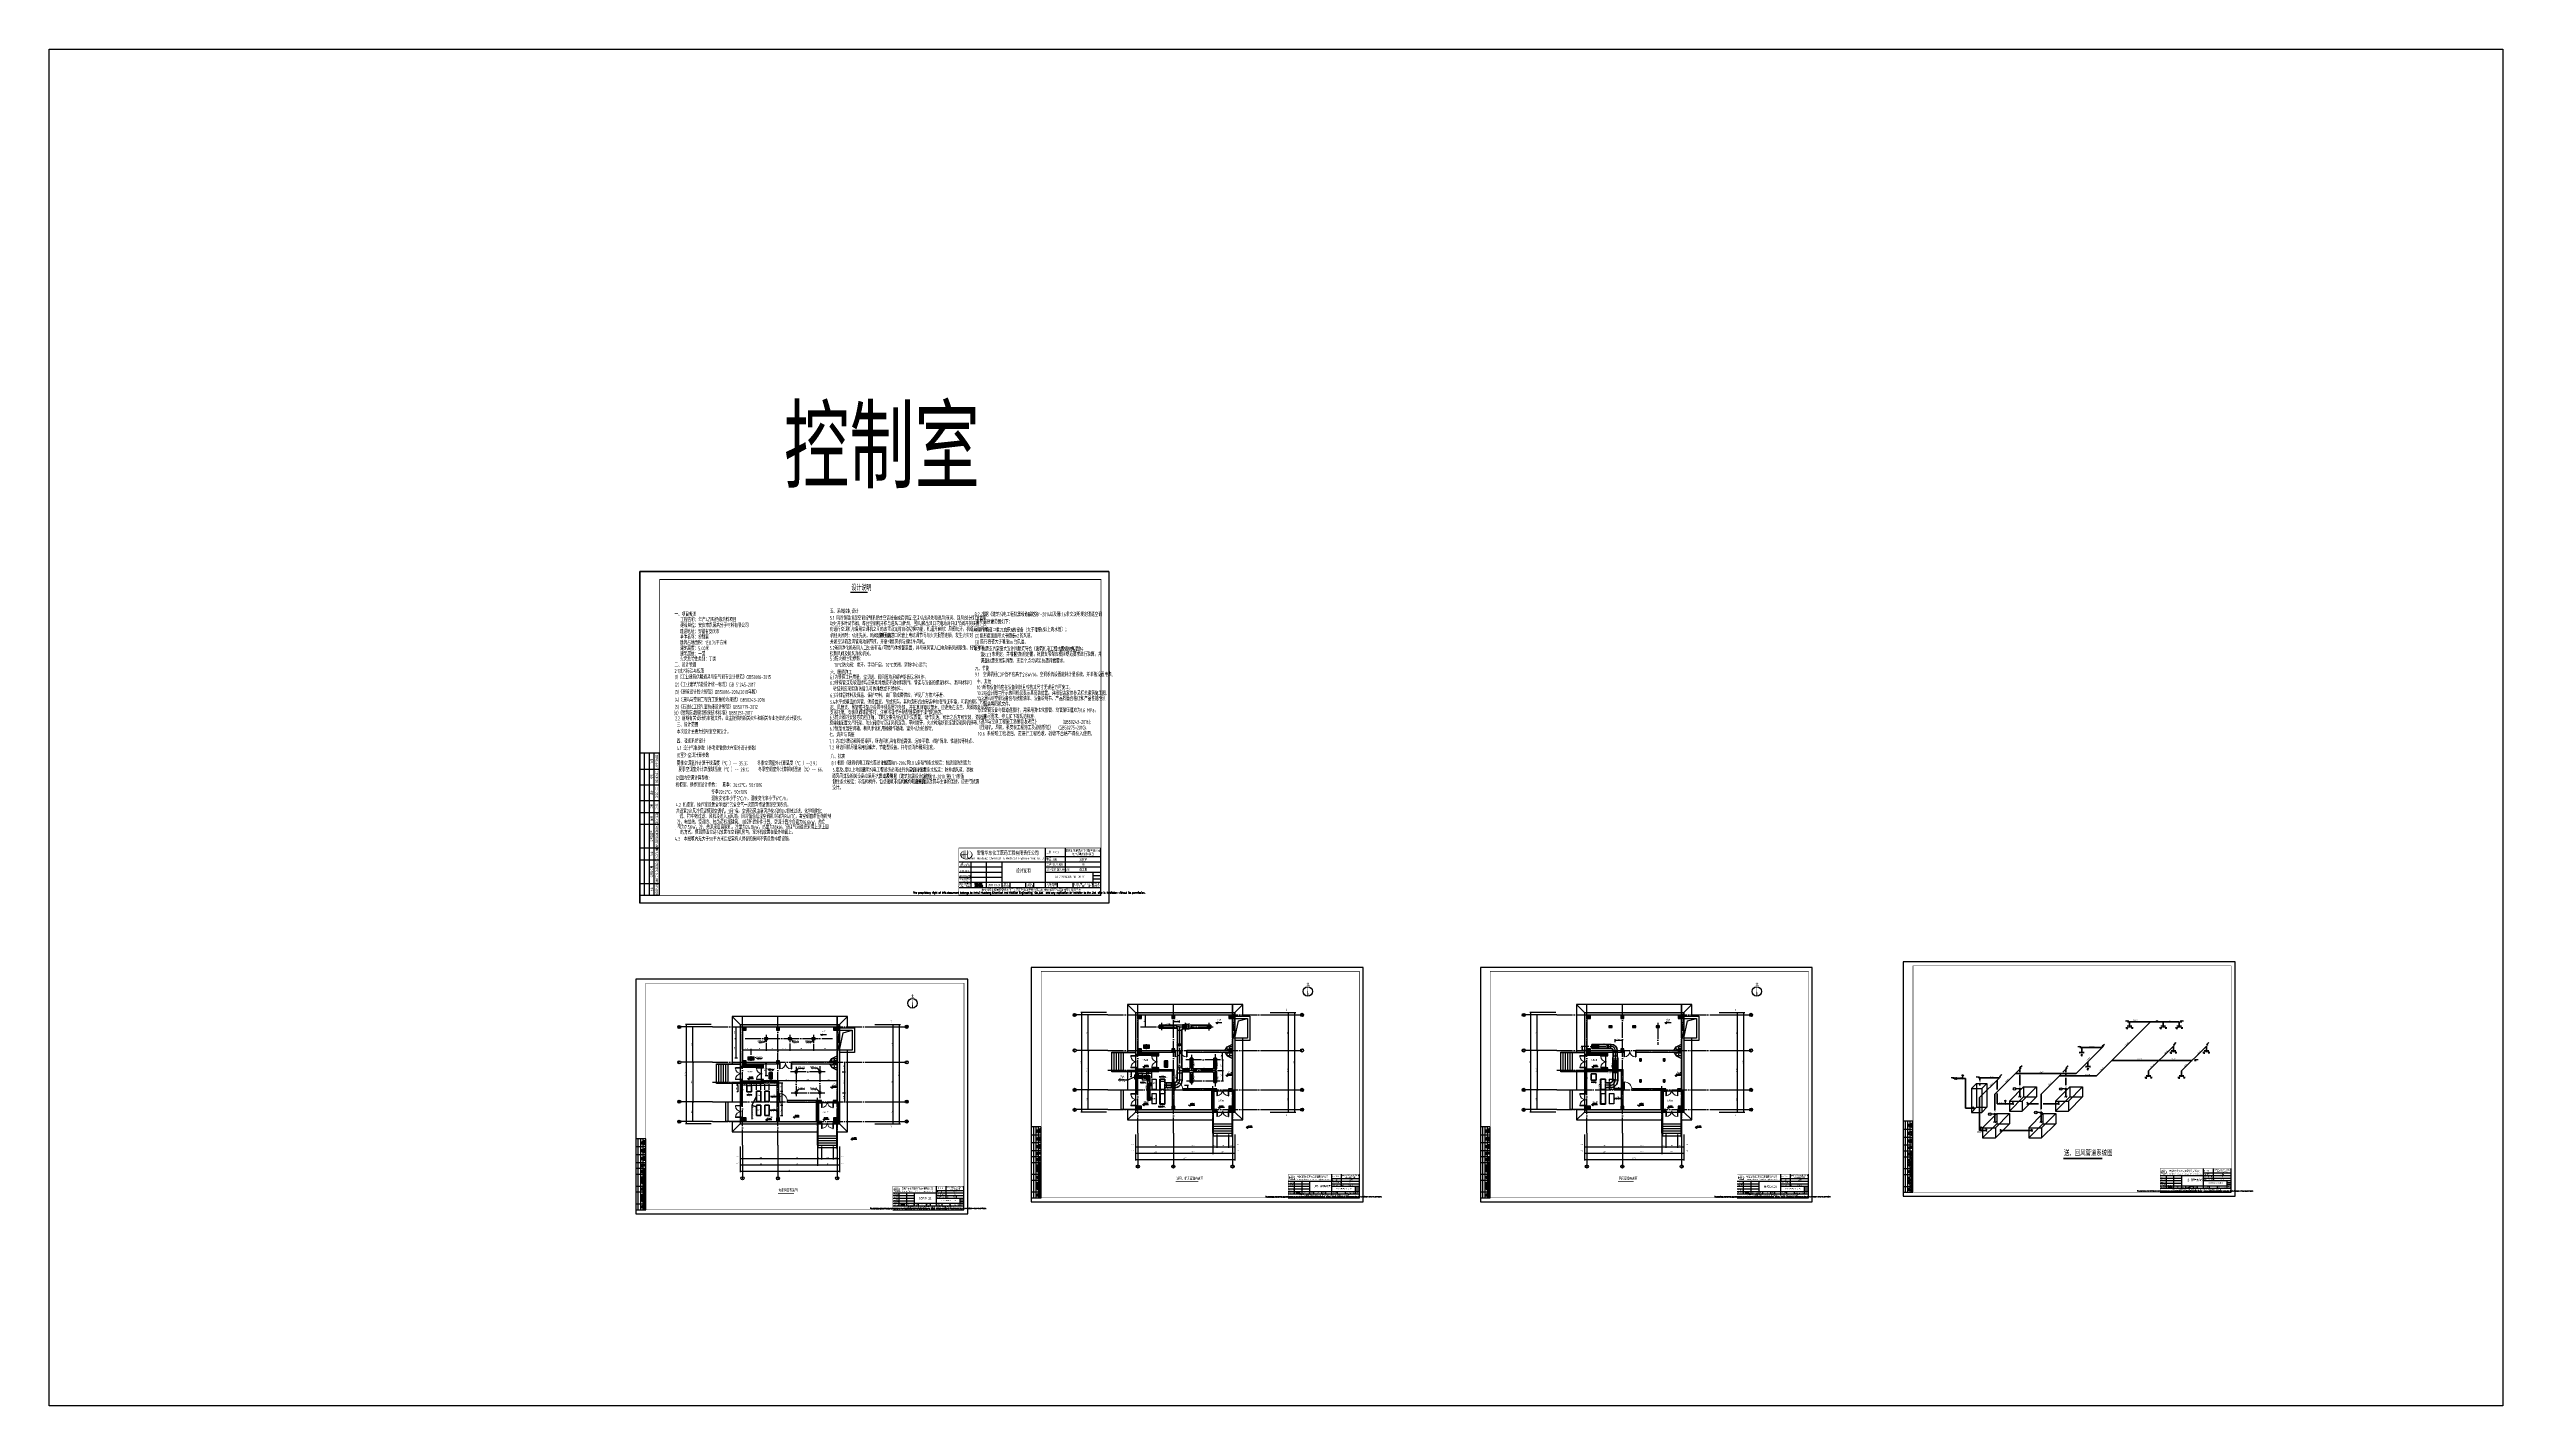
# Model space of a CAD drawing. Extents: x 5136380 to 5447195, y -425726 to -253846.
import ezdxf
from ezdxf.enums import TextEntityAlignment as Align

# ---------------------------------------------------------------- set-up
doc = ezdxf.new("R2010")
doc.units = 0
doc.header["$LTSCALE"] = 1000
doc.header["$MEASUREMENT"] = 0
for name, pattern in [('CENTER', [2, 1.25, -0.25, 0.25, -0.25]), ('DASH', [0.35, 0.25, -0.1]), ('DOTE', [2.42, 2, -0.2, 0.02, -0.2])]:
    doc.linetypes.add(name, pattern=pattern)
doc.layers.get('0').update_dxf_attribs({"linetype": 'CONTINUOUS'})
doc.layers.get('Defpoints').update_dxf_attribs({"linetype": 'CONTINUOUS'})
for name, color, linetype, lineweight in [('_0', 7, 'CONTINUOUS', 25), ('ACS_SFG_F2', 4, 'CONTINUOUS', 50), ('CAXA0', 7, 'CONTINUOUS', 70)]:
    doc.layers.add(name, color=color, linetype=linetype, lineweight=lineweight)
for name, color, linetype in [('ACS_COM', 7, 'CONTINUOUS'), ('ACS_SFG_BZ', 3, 'CONTINUOUS'), ('ACS_SFG_FK', 7, 'CONTINUOUS'), ('ACS_SFG_FL', 2, 'CONTINUOUS'), ('ACS_SFG_FM', 7, 'CONTINUOUS'), ('ACS_SFG_FM_F', 7, 'CONTINUOUS'), ('ACS_SFG_FRZX', 5, 'CENTER'), ('ANT2', 4, 'CONTINUOUS'), ('AXIS', 3, 'CONTINUOUS'), ('AXIS_TEXT', 7, 'CONTINUOUS'), ('COLUMN', 9, 'CONTINUOUS'), ('DIM_ELEV', 3, 'CONTINUOUS'), ('DIM_SYMB', 3, 'CONTINUOUS'), ('DOTE', 252, 'CONTINUOUS'), ('PUB_DIM', 3, 'CONTINUOUS'), ('PUB_HATCH', 8, 'CONTINUOUS'), ('PUB_TEXT', 7, 'CONTINUOUS'), ('PUB_TITLE', 4, 'CONTINUOUS'), ('STAIR', 5, 'CONTINUOUS'), ('WALL', 2, 'CONTINUOUS'), ('WINDOW', 4, 'CONTINUOUS'), ('图层1', 1, 'CONTINUOUS'), ('文字', 11, 'CONTINUOUS'), ('标注、文字', 3, 'CONTINUOUS')]:
    doc.layers.add(name, color=color, linetype=linetype)
doc.styles.add('_HZTXT', font='txt.shx', dxfattribs={"width": 0.8, "bigfont": 'HZTXT.shx'})
doc.styles.add('_TCH_AXIS', font='COMPLEX', dxfattribs={"bigfont": 'GBCBIG'})
doc.styles.add('_TCH_DIM', font='SIMPLEX', dxfattribs={"bigfont": 'GBCBIG'})
doc.styles.add('AHD', font='sceie.shx', dxfattribs={"width": 0.7, "bigfont": 'sceic.shx'})
doc.styles.add('COMPLEX', font='COMPLEX')
doc.styles.add('ECEC_TQ', font='txt_l.shx', dxfattribs={"bigfont": 'hztxt_l.shx'})
doc.styles.add('sceic', font='sceie.shx', dxfattribs={"width": 0.7, "bigfont": 'sceic.shx'})
doc.styles.add('sceie', font='sceie.shx', dxfattribs={"bigfont": 'sceic.shx'})
doc.styles.add('宋体', font='', dxfattribs={"width": 0.7})
doc.styles.add('样式 1', font='sceie.shx', dxfattribs={"width": 0.75, "bigfont": 'sceic.shx'})
doc.styles.get('宋体').set_extended_font_data('SimSun')
doc.dimstyles.new('副本 STANDARD', dxfattribs={"dimscale": 50, "dimtxt": 2.5, "dimasz": 1, "dimexe": 2.5, "dimexo": 3, "dimgap": 1.5, "dimtad": 1, "dimdec": 0, "dimzin": 0, "dimdsep": 46, "dimtxsty": 'sceie', "dimblk": 'ARCHTICK', "dimcen": 0.09, "dimadec": 0, "dimazin": 0, "dimtfac": 1, "dimtdec": 0, "dimtix": 1, "dimtmove": 2, "dimatfit": 3, "dimfxl": 0, "dimtolj": 1, "dimtzin": 0, "dimarcsym": 0})

# ---------------------------------------------------------------- blocks, each defined once
blk = doc.blocks.new('A$C04D97144')
for p, q in [((0, 160), (25, 160)), ((0, 140), (25, 140)), ((6, 0), (6, 180)), ((12, 0), (12, 180)), ((18, 0), (18, 180)), ((0, 120), (25, 120)), ((0, 105), (25, 105)), ((0, 90), (25, 90)), ((0, 60), (25, 60)), ((0, 45), (25, 45)), ((0, 15), (25, 15))]:
    blk.add_line(p, q)
blk.add_lwpolyline([(0, 180), (0, 0), (25, 0), (25, 180)], close=True)
for points in [[(13.8, 170.9), (14, 171), (13.9, 171), (17.3, 171), (17, 171), (16.7, 171)], [(13.8, 168), (14.1, 168.1), (14.3, 168.2)], [(13.8, 151), (14, 151.2), (13.9, 151.1), (17.3, 151.1), (17, 151.1), (16.7, 151.1)], [(13.8, 148.5), (14.1, 148.7), (14.2, 148.8), (14.4, 148.8)], [(13.8, 147.4), (14, 147.5), (13.9, 147.5), (17.3, 147.5), (17.1, 147.4), (16.8, 147.5)], [(13.8, 132.4), (14, 132.4), (17.3, 132.4), (17.1, 132.4), (16.8, 132.4)], [(13.9, 172.1), (14.1, 172.4), (14.3, 172.4), (14.3, 172.4)], [(13.9, 152.3), (14.1, 152.5), (14.3, 152.5), (14.3, 152.5)], [(13.9, 130.8), (14.1, 131), (14.3, 131.1), (14.5, 131.1)], [(13.9, 128.2), (14.2, 128.3), (14.5, 128.3), (14.7, 128.2), (15, 128.1), (15.1, 128), (15.3, 127.9), (15.4, 127.8)], [(14.1, 128.3), (14.1, 129.1), (14, 129), (14.2, 128.9), (14.4, 128.9), (14.6, 128.9), (14.8, 128.9), (14.9, 128.9), (15, 129), (15, 129.1), (15, 129.2), (15, 129.4), (15, 129.6), (14.9, 129.6)], [(14, 127.1), (14.4, 127.5), (14.5, 127.5)], [(14.6, 166.9), (14.4, 169.5), (14.3, 169.4), (14.8, 169.1)], [(14.3, 166.9), (14.5, 166.9), (14.7, 166.9), (14.9, 166.8), (15.1, 166.8)], [(14.8, 171.7), (14.5, 173.3), (14.5, 173.1), (14.6, 172.9)], [(14.8, 151.8), (14.5, 153.4), (14.5, 153.3), (14.6, 153)], [(14.7, 148.1), (14.5, 149.5), (14.5, 149.4), (14.5, 149.3)], [(14.7, 172.2), (14.9, 172.2), (15.6, 171.7), (15.6, 171.7), (15.4, 172.5)], [(14.7, 168.1), (14.7, 168.1), (17.3, 168.1), (17, 168), (16.7, 168.1)], [(14.7, 152.4), (14.9, 152.3), (15.6, 151.8), (15.6, 151.8), (15.4, 152.7)], [(14.7, 147.8), (14.9, 146.8)], [(14.8, 171.4), (15, 170.3)], [(14.8, 151.6), (15, 150.5)], [(14.9, 149), (15.2, 149.4), (15.4, 149.4), (15.5, 149.5)], [(14.9, 148.5), (15.1, 148.4), (15.5, 148.2), (15.8, 148), (15.9, 147.8)], [(14.9, 147.5), (15.3, 147.3), (15.7, 147.1), (16, 146.9), (16.3, 146.7)], [(15.2, 126.7), (15.1, 127.5), (14.9, 127.3), (15.2, 127.3), (16.7, 127.3), (16.8, 127.2), (16.2, 127.8)], [(15, 171), (15.4, 170.8), (15.8, 170.6), (16, 170.4), (16.3, 170.2)], [(16.2, 168.8), (16.3, 168.9), (15, 169), (15.1, 169.1), (15.3, 167.3)], [(15, 167.2), (15.3, 167.2), (16.5, 167.4), (16.3, 167.3), (16.2, 168.8), (16.2, 168.6), (16.2, 168.3)], [(15, 151.2), (15.4, 150.9), (15.8, 150.7), (16, 150.5), (16.3, 150.3)], [(15.1, 131.5), (15, 133.3), (15, 133.2), (15, 133)], [(15.1, 130.3), (15, 131.1), (15, 131.1), (16.7, 131), (16.8, 130.9), (16, 131.7)], [(15.1, 172.7), (15.2, 172.7), (15.6, 172.4), (15.6, 172.3), (15.9, 172.1), (16.2, 171.8), (16.5, 171.5)], [(15.1, 152.8), (15.2, 152.8), (15.6, 152.5), (15.6, 152.4), (15.9, 152.2), (16.2, 151.9), (16.5, 151.6)], [(15.1, 147.5), (15.4, 147.9)], [(15.2, 171), (15.5, 171.4)], [(15.2, 151.2), (15.5, 151.5)], [(15.3, 149), (15.6, 149), (16, 148.8), (16.3, 148.7), (16.5, 148.5), (16.7, 148.3), (16.9, 148.1), (17.1, 147.9), (17.3, 147.7)], [(15.5, 128.1), (15.4, 129.2), (15.3, 129.1), (15.5, 129), (15.8, 128.9), (16, 128.7), (16.2, 128.6), (16.5, 128.4), (16.7, 128.1), (16.9, 127.9), (17, 127.7), (17.1, 127.5)], [(15.6, 172.9), (15.8, 172.8), (16.3, 172.5), (16.6, 172.1), (16.9, 171.8), (17.1, 171.5), (17.3, 171.2)], [(15.7, 167.6), (15.6, 168.6)], [(15.6, 153), (15.8, 153), (16.3, 152.6), (16.6, 152.3), (16.9, 151.9), (17.1, 151.6), (17.3, 151.3)], [(15.7, 148.2), (15.8, 148.3), (17.1, 149.3), (17.1, 149.8), (17, 149.3), (16.9, 149.2)], [(15.8, 128.1), (15.8, 128.1), (17, 129.2), (17, 129.7), (17, 129.2), (16.8, 129.1)], [(16.4, 172.4), (16.9, 172.9), (17.1, 173.1), (16.8, 172.9)], [(16.4, 152.5), (16.9, 153.1), (17.1, 153.2), (16.8, 153)], [(23, 174.4), (20, 174.4), (20, 174.9), (20.2, 175.1), (20.5, 175.2), (20.7, 175.3), (21.2, 175.4), (21.9, 175.4), (22.3, 175.3), (22.6, 175.2), (22.8, 175.1), (23, 174.9), (23, 174.4), (23, 174.4)], [(23, 173), (20, 173), (20, 173.9)], [(20, 171.5), (23, 172), (20, 172.6)], [(20, 170.5), (20.2, 170.3), (20.5, 170.2), (20.7, 170.1), (21.2, 170.1), (21.9, 170.1), (22.3, 170.1), (22.6, 170.2), (22.8, 170.3), (23, 170.5), (23, 170.8), (22.8, 170.9), (22.6, 171), (22.3, 171.1), (21.9, 171.2), (21.2, 171.2), (20.7, 171.1), (20.5, 171), (20.2, 170.9), (20, 170.8), (20, 170.5), (20, 170.5)], [(23, 168.7), (20, 168.7), (20, 169.4), (20.2, 169.6), (20.3, 169.6), (20.6, 169.7), (20.9, 169.7), (21.2, 169.6), (21.3, 169.6), (21.4, 169.4), (21.4, 168.7)], [(23, 167.3), (20, 167.3), (20, 168), (20.2, 168.2), (20.3, 168.2), (20.6, 168.3), (21, 168.3), (21.3, 168.2), (21.4, 168.2), (21.6, 168), (21.6, 167.3)], [(23, 165.9), (20, 165.9), (20, 166.6), (20.2, 166.8), (20.3, 166.8), (20.6, 166.9), (21, 166.9), (21.3, 166.8), (21.4, 166.8), (21.6, 166.6), (21.6, 165.9)], [(23, 164.4), (20, 165), (23, 165.5)], [(23, 153.9), (20, 153.9), (20, 154.4), (20.2, 154.6), (20.5, 154.7), (20.7, 154.8), (21.2, 154.9), (21.9, 154.9), (22.3, 154.8), (22.6, 154.7), (22.8, 154.6), (23, 154.4), (23, 153.9), (23, 153.9)], [(23, 152.5), (20, 152.5), (20, 153.4)], [(20, 150.8), (23, 151.2), (20, 151.5), (23, 151.9), (20, 152.2)], [(23, 149.7), (20, 149.7), (20, 150.6)], [(20, 148.5), (20, 149), (20, 148.7), (22.9, 148.7), (22.9, 148.5), (22.9, 149)], [(20, 146.8), (23, 147.3), (20, 147.9)], [(23, 145.5), (20, 145.5), (20, 146.4)], [(23, 144), (20, 144), (20, 144.7), (20.2, 144.9), (20.3, 144.9), (20.6, 145), (20.9, 145), (21.2, 144.9), (21.3, 144.9), (21.4, 144.7), (21.4, 144)], [(23, 134.4), (20, 134.4), (20, 134.9), (20.2, 135.1), (20.5, 135.2), (20.7, 135.3), (21.2, 135.4), (21.9, 135.4), (22.3, 135.3), (22.6, 135.2), (22.8, 135.1), (23, 134.9), (23, 134.4), (23, 134.4)], [(23, 133), (20, 133), (20, 133.9)], [(23, 131.5), (20, 131.5), (23, 132.4), (20, 132.4)], [(20.7, 131.2), (20.5, 131.1), (20.2, 131), (20, 130.8), (20, 130.5), (20.2, 130.4), (20.5, 130.3), (20.7, 130.2), (21.2, 130.1), (21.9, 130.1), (22.3, 130.2), (22.6, 130.3), (22.8, 130.4), (23, 130.5), (23, 130.8), (22.8, 131), (22.6, 131.1), (22.3, 131.2), (21.9, 131.2), (21.9, 130.8)], [(20, 129), (20, 129.5), (20, 129.2), (22.9, 129.2), (22.9, 129), (22.9, 129.5)], [(20.5, 128.2), (20.2, 128.1), (20, 127.9), (20, 127.6), (20.2, 127.4), (20.5, 127.3), (20.7, 127.3), (21, 127.3), (21.2, 127.4), (21.3, 127.5), (21.6, 128), (21.7, 128.1), (21.9, 128.2), (22.1, 128.2), (22.6, 128.2), (22.8, 128.1), (23, 127.9), (23, 127.6), (22.8, 127.4), (22.6, 127.3)], [(23, 126), (20, 126), (20, 126.9)], [(23, 124.6), (20, 124.6), (20, 125.1), (20.2, 125.3), (20.5, 125.4), (20.7, 125.5), (21.2, 125.6), (21.9, 125.6), (22.3, 125.5), (22.6, 125.4), (22.8, 125.3), (23, 125.1), (23, 124.6), (23, 124.6)], [(21.4, 173), (21.4, 173.6)], [(21.4, 169.2), (23, 169.7)], [(21.4, 152.5), (21.4, 153.1)], [(21.4, 149.7), (21.4, 150.3)], [(21.4, 145.5), (21.4, 146.1)], [(21.4, 144.5), (23, 145)], [(21.4, 133), (21.4, 133.6)], [(21.4, 126), (21.4, 126.6)], [(22, 164.6), (22, 165.3)], [(23, 173), (23, 173.9)], [(23, 152.5), (23, 153.4)], [(23, 149.7), (23, 150.6)], [(23, 145.5), (23, 146.4)], [(23, 133), (23, 133.9)], [(23, 126), (23, 126.9)], [(13.7, 113.9), (13.9, 113.9), (16.1, 113.8)], [(13.7, 82.2), (13.9, 82.2), (16.1, 82.1)], [(13.8, 99.9), (14.2, 99.9), (14.6, 99.7), (15.1, 99.5), (15.4, 99.3), (15.6, 99.2), (15.9, 99.1)], [(13.8, 96.3), (14.3, 96.1), (14.6, 95.9), (14.8, 95.7), (14.9, 95.7), (15.1, 95.5)], [(13.8, 95.3), (14, 95.2), (14.4, 95), (14.5, 95), (14.8, 94.7), (15.1, 94.6), (15.3, 94.4), (15.5, 94.2)], [(13.9, 113.1), (14.1, 113.1), (16.2, 113.1)], [(13.9, 81.4), (14.1, 81.4), (16.2, 81.4)], [(14.1, 74.1), (14, 76), (13.9, 75.9), (14.1, 75.8), (14.6, 75.6), (15.1, 75.4), (15.1, 75.4), (15.1, 75.4), (15, 76.2), (14.9, 76.2), (15.2, 76), (15.5, 75.9), (15.7, 75.8), (15.9, 75.6), (16.1, 75.4), (16.4, 75.2), (16.6, 75), (16.7, 74.8), (16.9, 74.5), (17.1, 74.3), (17.2, 74)], [(13.9, 72), (14.1, 72), (14.8, 71.7)], [(13.9, 70.9), (14.1, 70.9), (14.5, 70.7), (14.9, 70.5), (15.2, 70.3)], [(13.9, 67.9), (14, 67.8), (14.5, 67.6), (15, 67.2), (15.3, 67), (15.6, 66.6), (15.9, 66.3)], [(14.1, 114.5), (14.5, 114.6), (15.1, 114.6), (15.8, 114.6), (16.2, 114.5), (16.6, 114.4), (16.9, 114.2), (17.3, 113.9)], [(14.1, 82.8), (14.5, 82.9), (15.1, 82.9), (15.8, 82.9), (16.2, 82.8), (16.6, 82.7), (16.9, 82.5), (17.3, 82.2)], [(14.2, 109.6), (14.5, 109.6), (15.1, 109.7), (15.7, 109.7), (15.8, 109.7), (16.3, 109.7), (16.9, 109.7), (16.7, 109.7), (16.5, 110.8), (16.7, 111), (16.4, 111.1), (16.1, 111.1), (15.4, 111.1), (14.8, 111.1), (14.2, 111.1), (14.3, 111.2), (14.5, 109.7)], [(14.4, 96), (14.4, 96.1), (14.3, 97), (14.2, 96.9), (14.6, 96.6), (15, 96.4), (15.2, 96.2), (15.4, 95.9), (15.6, 95.7), (15.7, 95.5)], [(14.2, 77.9), (14.5, 78), (15.1, 78), (15.7, 78), (15.8, 78), (16.3, 78), (16.9, 78), (16.7, 78), (16.5, 79.1), (16.7, 79.3), (16.4, 79.4), (16.1, 79.4), (15.4, 79.4), (14.8, 79.4), (14.2, 79.4), (14.3, 79.5), (14.5, 78)], [(14.2, 74.8), (14.4, 74.8), (14.9, 74.7), (15.2, 74.6), (15.5, 74.5), (15.9, 74.4), (16.2, 74.2), (16.5, 74), (16.7, 73.8), (17, 73.6), (17.1, 73.4)], [(14.2, 67.7), (15.8, 69), (15.8, 69.1), (15.8, 69.5), (15.7, 69), (15.6, 68.9)], [(14.5, 114.6), (14.3, 115.5), (14.3, 115.4), (15.1, 115.4), (15.2, 115.4), (16.5, 115.4), (17, 115.4), (17.2, 115.3), (17.3, 115.3), (17, 114.9), (17.2, 115.3)], [(14.5, 98.1), (14.3, 99.2), (14.3, 99.1), (15.3, 98.9), (15.3, 99.1), (15.4, 98.2), (15.1, 98.2), (15.4, 98.2), (16.7, 98.2)], [(14.5, 82.9), (14.3, 83.8), (14.3, 83.7), (15.1, 83.7), (15.2, 83.7), (16.5, 83.7), (17, 83.7), (17.2, 83.6), (17.3, 83.6), (17, 83.2), (17.2, 83.6)], [(14.6, 71.8), (14.4, 72.8)], [(14.5, 70.7), (14.4, 71.5)], [(14.7, 112.6), (14.5, 114.3)], [(14.7, 80.9), (14.5, 82.6)], [(14.5, 70.9), (14.9, 71.1)], [(14.6, 72.1), (15.1, 72.4)], [(14.7, 95.9), (14.7, 96), (15.7, 97.1), (15.7, 97.5), (15.7, 97.1), (15.6, 97)], [(14.7, 94.9), (17.2, 94.9), (17, 94.8), (16.6, 94.9)], [(14.8, 95.3), (16.5, 95.3), (16.3, 95.3), (16.1, 95.3)], [(14.8, 71.5), (15, 71.5), (15.5, 71), (15.6, 71), (15.8, 70.7), (16.1, 70.3), (16.3, 70.2), (16.4, 70)], [(15.2, 99.5), (15, 100.8), (15, 100.6), (15, 100.4)], [(15.2, 114.6), (15.1, 115.1)], [(15.2, 113.2), (15.1, 113.7)], [(15.1, 100.2), (15.3, 100.2), (15.7, 100.1), (16, 100), (16.2, 99.9), (16.4, 99.7), (16.6, 99.5), (16.8, 99.3), (17, 99.1), (17.1, 98.9), (17.1, 98.7), (17.2, 98.5)], [(15.2, 82.9), (15.1, 83.4)], [(15.2, 81.5), (15.1, 82)], [(15.1, 71.4), (16.1, 72.6), (16.1, 73), (16.1, 72.6), (15.9, 72.3)], [(15.2, 74.7), (17.1, 76.2), (17.1, 76.8), (17.1, 76.2), (17, 76.2), (16.8, 75.9)], [(15.5, 109.7), (15.3, 110.8), (15.3, 110.7), (15.4, 110.4)], [(15.5, 78), (15.3, 79.1), (15.3, 79), (15.4, 78.7)], [(15.4, 67.3), (15.4, 67.3), (15.4, 67.3), (15.3, 68.3), (15.3, 68.1), (15.3, 68)], [(15.4, 96.4), (15.5, 96.4), (15.5, 96.3), (15.8, 96.1), (16, 95.8), (16.1, 95.6)], [(15.5, 99.3), (15.6, 99.4), (17.1, 100.3), (17.1, 100.8), (17, 100.3), (16.9, 100.2)], [(15.6, 113.2), (15.6, 113.6)], [(15.6, 81.5), (15.6, 81.9)], [(15.8, 96.6), (15.9, 96.6), (15.9, 96.5), (16.2, 96.2), (16.2, 96.2), (16.4, 96), (16.5, 95.8), (16.7, 95.5)], [(15.8, 71.9), (15.9, 70.9)], [(15.9, 114.6), (15.9, 114.6), (15.9, 115.1)], [(15.9, 82.9), (15.9, 82.9), (15.9, 83.4)], [(16, 66.7), (16.1, 66.8), (15.9, 68.8), (15.9, 68.7), (15.9, 68.5)], [(16.3, 112.5), (16.1, 114.3), (16, 114.2), (16.1, 114.1)], [(16.8, 98.1), (16, 99)], [(16.3, 80.8), (16.1, 82.6), (16, 82.5), (16.1, 82.4)], [(16, 71.4), (16.5, 71.5), (16.7, 71.4), (16.4, 71.4)], [(16.1, 96.9), (16.3, 96.8), (16.6, 96.5), (16.8, 96.2), (17, 95.9), (17.1, 95.6), (17.2, 95.4), (17.3, 95.2)], [(16.1, 72.1), (16.3, 72.1), (17.1, 71.7)], [(16.1, 67.6), (16.2, 67.6), (16.8, 67.2), (17.1, 66.9), (17.1, 66.8), (16.9, 68.4), (16.4, 68)], [(16.3, 70.8), (16.6, 71), (16.8, 71), (16.6, 70.9)], [(16.4, 113.6), (16.7, 113.9), (16.9, 113.9), (16.6, 113.8)], [(16.4, 81.9), (16.7, 82.3), (16.9, 82.3), (16.6, 82.1)], [(16.5, 113.2), (16.6, 113.2), (16.9, 112.9), (17.1, 112.7), (17.2, 112.5)], [(16.5, 81.5), (16.6, 81.5), (16.9, 81.2), (17.1, 81), (17.2, 80.8)], [(16.9, 68.4), (17, 68.5), (17.2, 68.6)], [(17.1, 70.5), (17, 72.6), (17, 72.5), (17, 72.2)], [(22.5, 114.9), (19.6, 114.9), (19.6, 115.8)], [(19.6, 113.4), (19.6, 114.4)], [(19.6, 113.9), (22.5, 113.9)], [(22.5, 111.9), (19.6, 112.5), (22.5, 113)], [(22.5, 110.7), (19.6, 110.7), (19.6, 111.2), (19.7, 111.4), (20, 111.6), (20.3, 111.6), (20.8, 111.7), (21.4, 111.7), (21.9, 111.6), (22.2, 111.6), (22.4, 111.4), (22.5, 111.2), (22.5, 110.7), (22.5, 110.7)], [(22.9, 101.3), (19.9, 101.3), (19.9, 101.8), (20.1, 102), (20.4, 102.1), (20.6, 102.2), (21.1, 102.2), (21.8, 102.2), (22.2, 102.2), (22.5, 102.1), (22.7, 102), (22.9, 101.8), (22.9, 101.3), (22.9, 101.3)], [(22.9, 99.9), (19.9, 99.9), (19.9, 100.8)], [(20.4, 99.3), (20.1, 99.2), (19.9, 99), (19.9, 98.7), (20.1, 98.5), (20.4, 98.3), (20.6, 98.3), (20.9, 98.4), (21.1, 98.5), (21.2, 98.6), (21.5, 99), (21.6, 99.2), (21.8, 99.2), (22, 99.3), (22.5, 99.3), (22.7, 99.2), (22.9, 99), (22.9, 98.7), (22.7, 98.5), (22.5, 98.3)], [(19.9, 97.3), (19.9, 97.7), (19.9, 97.5), (22.8, 97.5), (22.8, 97.3), (22.8, 97.7)], [(19.9, 95.5), (22.9, 96.1), (19.9, 96.6)], [(22.9, 94.3), (19.9, 94.3), (19.9, 95.2)], [(22.9, 92.8), (19.9, 92.8), (19.9, 93.4), (20.1, 93.6), (20.2, 93.7), (20.5, 93.8), (20.8, 93.8), (21.1, 93.7), (21.2, 93.6), (21.3, 93.4), (21.3, 92.8)], [(23, 88.3), (20.1, 88.3), (20.1, 89.2)], [(20.1, 86.8), (20.1, 87.8)], [(20.1, 87.3), (23, 87.3)], [(23, 85.3), (20.1, 85.9), (23, 86.4)], [(23, 84.1), (20.1, 84.1), (20.1, 84.6), (20.3, 84.8), (20.5, 84.9), (20.8, 85), (21.3, 85.1), (21.9, 85.1), (22.3, 85), (22.7, 84.9), (22.9, 84.8), (23, 84.6), (23, 84.1), (23, 84.1)], [(21.4, 82.4), (21.3, 82.4), (21.1, 82.4), (21.1, 82.3), (21.3, 82.2), (21.5, 82.1), (22.2, 82), (22.7, 81.9), (22.9, 81.7), (23, 81.6), (23, 81.3), (22.9, 81.2), (22.7, 81.1), (22.5, 81), (22.2, 81), (21.9, 81.1), (21.8, 81.2), (21.3, 81.7), (21.1, 81.7), (20.8, 81.8), (20.5, 81.8), (20.3, 81.7), (20.1, 81.6), (20.3, 81.4), (20.5, 81.4), (20.8, 81.4), (21.3, 81.4), (21.6, 81.6), (22.7, 81.9), (22.9, 82.1), (23, 82.2), (23, 82.4), (22.9, 82.4), (22.7, 82.4)], [(23, 78.5), (20.1, 78.5), (20.1, 79), (20.3, 79.2), (20.5, 79.4), (20.8, 79.4), (21.3, 79.5), (21.9, 79.5), (22.3, 79.4), (22.7, 79.4), (22.9, 79.2), (23, 79), (23, 78.5), (23, 78.5)], [(23, 77.1), (20.1, 77.1), (20.1, 78)], [(23, 75.6), (20.1, 75.6), (23, 76.6), (20.1, 76.6)], [(20.8, 75.3), (20.5, 75.2), (20.3, 75.1), (20.1, 74.9), (20.1, 74.7), (20.3, 74.5), (20.5, 74.4), (20.8, 74.3), (21.3, 74.2), (21.9, 74.2), (22.3, 74.3), (22.7, 74.4), (22.9, 74.5), (23, 74.7), (23, 74.9), (22.9, 75.1), (22.7, 75.2), (22.3, 75.3), (21.9, 75.3), (21.9, 74.9)], [(20.1, 73.1), (20.1, 73.6), (20.1, 73.3), (23, 73.3), (23, 73.1), (23, 73.6)], [(20.5, 72.3), (20.3, 72.2), (20.1, 72), (20.1, 71.7), (20.3, 71.5), (20.5, 71.4), (20.8, 71.4), (21.1, 71.4), (21.3, 71.5), (21.4, 71.7), (21.6, 72.1), (21.8, 72.2), (21.9, 72.3), (22.2, 72.3), (22.7, 72.3), (22.9, 72.2), (23, 72), (23, 71.7), (22.9, 71.5), (22.7, 71.4)], [(23, 70), (20.1, 70), (20.1, 70.7), (20.3, 70.9), (20.4, 70.9), (20.6, 71), (20.9, 71), (21.3, 70.9), (21.4, 70.9), (21.5, 70.7), (21.5, 70)], [(23, 68.7), (20.1, 68.7), (20.1, 69.6)], [(20.1, 67.2), (20.1, 68.2)], [(20.1, 67.7), (23, 67.7)], [(23, 65.8), (20.1, 65.8), (23, 66.8), (20.1, 66.8)], [(20.1, 64.4), (22.2, 64.4), (22.7, 64.5), (22.9, 64.6), (23, 64.9), (23, 65), (22.9, 65.2), (22.7, 65.4), (22.2, 65.4), (20.1, 65.4)], [(20.1, 63.4), (20.3, 63.2), (20.5, 63.1), (20.8, 63), (21.3, 63), (21.9, 63), (22.3, 63), (22.7, 63.1), (22.9, 63.2), (23, 63.4), (23, 63.7), (22.9, 63.8), (22.7, 63.9), (22.3, 64), (21.9, 64.1), (21.3, 64.1), (20.8, 64), (20.5, 63.9), (20.3, 63.8), (20.1, 63.7), (20.1, 63.4), (20.1, 63.4)], [(20.8, 62.7), (20.5, 62.6), (20.3, 62.5), (20.1, 62.3), (20.1, 62.1), (20.3, 61.9), (20.5, 61.8), (20.8, 61.7), (21.3, 61.6), (21.9, 61.6), (22.3, 61.7), (22.7, 61.8), (22.9, 61.9), (23, 62.1), (23, 62.3), (22.9, 62.5), (22.7, 62.6), (22.3, 62.7)], [(21, 114.9), (21, 115.5)], [(21.3, 99.9), (21.3, 100.4)], [(21.3, 94.3), (21.3, 94.8)], [(21.3, 93.3), (22.9, 93.8)], [(21.5, 88.3), (21.5, 88.9)], [(21.5, 77.1), (21.5, 77.7)], [(21.5, 70.5), (23, 71)], [(21.5, 68.7), (21.5, 69.3)], [(21.6, 112.1), (21.6, 112.8)], [(22, 85.5), (22, 86.2)], [(22.5, 114.9), (22.5, 115.8)], [(22.9, 99.9), (22.9, 100.8)], [(22.9, 94.3), (22.9, 95.2)], [(23, 88.3), (23, 89.2)], [(23, 77.1), (23, 78)], [(23, 68.7), (23, 69.6)], [(13.7, 37.2), (13.9, 37.2), (16.1, 37.1)], [(13.8, 50.5), (14.1, 50.6), (15.1, 50.3), (16, 50.1), (16, 50), (15.8, 51.4), (15.7, 51.4), (16.8, 50.7)], [(13.8, 5.5), (14.1, 5.6), (15.1, 5.3), (16, 5.1), (16, 5), (15.8, 6.4), (15.7, 6.4), (16.8, 5.7)], [(13.9, 54.5), (14.1, 54.6), (17, 54.5)], [(13.9, 36.4), (14.1, 36.4), (16.2, 36.4)], [(14.1, 29.1), (14, 31), (13.9, 30.9), (14.1, 30.8), (14.6, 30.6), (15.1, 30.4), (15.1, 30.4), (15.1, 30.4), (15, 31.2), (14.9, 31.2), (15.2, 31), (15.5, 30.9), (15.7, 30.8), (15.9, 30.6), (16.1, 30.4), (16.4, 30.2), (16.6, 30), (16.7, 29.8), (16.9, 29.6), (17.1, 29.3), (17.2, 29)], [(13.9, 27), (14.1, 27), (14.8, 26.7)], [(13.9, 26), (14.1, 25.9), (14.5, 25.7), (14.9, 25.5), (15.2, 25.3)], [(13.9, 22.9), (14, 22.8), (14.5, 22.6), (15, 22.2), (15.3, 21.9), (15.6, 21.6), (15.9, 21.3)], [(13.9, 9.5), (14.1, 9.6), (17, 9.5)], [(14.1, 53.8), (14.3, 53.9), (17.1, 53.9)], [(14.1, 37.8), (14.5, 37.9), (15.1, 37.9), (15.8, 37.9), (16.2, 37.8), (16.6, 37.7), (16.9, 37.5), (17.3, 37.2)], [(14.1, 8.8), (14.3, 8.9), (17.1, 8.9)], [(14.2, 32.9), (14.5, 32.9), (15.1, 33), (15.7, 33), (15.8, 33), (16.3, 33), (16.9, 33), (16.7, 33), (16.5, 34.1), (16.7, 34.3), (16.4, 34.4), (16.1, 34.4), (15.4, 34.4), (14.8, 34.5), (14.2, 34.5), (14.3, 34.5), (14.5, 33)], [(14.2, 29.8), (14.4, 29.8), (14.9, 29.7), (15.2, 29.6), (15.5, 29.5), (15.9, 29.3), (16.2, 29.2), (16.5, 29), (16.7, 28.8), (17, 28.6), (17.1, 28.5)], [(14.2, 22.8), (15.8, 24.1), (15.8, 24.1), (15.8, 24.5), (15.7, 24.1), (15.6, 23.9)], [(14.5, 37.9), (14.3, 38.8), (14.3, 38.7), (15.1, 38.7), (15.2, 38.7), (16.5, 38.7), (17, 38.7), (17.2, 38.6), (17.3, 38.6), (17, 38.2), (17.2, 38.6)], [(14.6, 26.8), (14.4, 27.9)], [(14.5, 25.7), (14.4, 26.6)], [(14.7, 49.7), (14.5, 51.5), (14.5, 51.4), (14.6, 51.2)], [(14.7, 35.9), (14.5, 37.6)], [(14.5, 25.9), (14.9, 26.1)], [(14.7, 4.7), (14.5, 6.5), (14.5, 6.4), (14.6, 6.2)], [(14.6, 27.1), (15.1, 27.4)], [(14.8, 55.4), (15.2, 55.4), (15.7, 55), (16.3, 54.6)], [(14.8, 26.5), (15, 26.5), (15.5, 26), (15.6, 26), (15.8, 25.8), (16.1, 25.4), (16.3, 25.2), (16.4, 25)], [(14.8, 10.4), (15.2, 10.4), (15.7, 10), (16.3, 9.6)], [(14.9, 53), (15.9, 53.4), (16.2, 53.5)], [(14.9, 8), (15.9, 8.4), (16.2, 8.5)], [(15.2, 37.9), (15.1, 38.4)], [(15.2, 36.5), (15.1, 37)], [(15.1, 26.4), (16.1, 27.6), (16.1, 28), (16.1, 27.6), (15.9, 27.3)], [(15.4, 49.2), (15.2, 52), (15.2, 51.9), (15.2, 51.7)], [(15.2, 29.7), (17.1, 31.2), (17.1, 31.8), (17.1, 31.2), (17, 31.2), (16.8, 30.9)], [(15.4, 4.2), (15.2, 7), (15.2, 6.9), (15.2, 6.7)], [(15.5, 33), (15.3, 34.1), (15.3, 34), (15.4, 33.7)], [(15.4, 22.3), (15.4, 22.3), (15.4, 22.4), (15.3, 23.3), (15.3, 23.1), (15.3, 23)], [(15.6, 36.5), (15.6, 37)], [(15.8, 26.9), (15.9, 26)], [(15.9, 37.9), (15.9, 37.9), (15.9, 38.4)], [(16, 21.7), (16.1, 21.8), (15.9, 23.8), (15.9, 23.7), (15.9, 23.5)], [(16.3, 35.8), (16.1, 37.6), (16, 37.5), (16.1, 37.4)], [(16, 26.4), (16.5, 26.5), (16.7, 26.4), (16.4, 26.4)], [(16.1, 27.1), (16.3, 27.1), (17.1, 26.7)], [(16.1, 22.6), (16.2, 22.6), (16.8, 22.2), (17.1, 21.9), (17.1, 21.8), (16.9, 23.4), (16.4, 23)], [(16.3, 25.8), (16.6, 26), (16.8, 26), (16.6, 26)], [(16.4, 37), (16.7, 37.3), (16.9, 37.3), (16.6, 37.1)], [(16.5, 50.1), (16.7, 50.4), (16.8, 50.6), (17, 50.9), (17.1, 51), (17.2, 51.1)], [(16.5, 36.5), (16.6, 36.5), (16.9, 36.2), (17.1, 36), (17.2, 35.8)], [(16.5, 5.1), (16.7, 5.4), (16.8, 5.6), (17, 5.9), (17.1, 6), (17.2, 6.1)], [(16.9, 23.4), (17, 23.5), (17.2, 23.6)], [(17.1, 52.6), (17, 55.8), (17, 55.7), (17, 55.4)], [(17.1, 25.5), (17, 27.6), (17, 27.5), (17, 27.2)], [(17.1, 7.6), (17, 10.8), (17, 10.7), (17, 10.4)], [(22.8, 58.3), (19.9, 58.3), (19.9, 59.2)], [(22.8, 56.7), (19.9, 56.7), (22.8, 57.7), (19.9, 57.7)], [(19.9, 55.7), (19.9, 56.1), (19.9, 55.9), (22.7, 55.9), (22.7, 55.7), (22.7, 56.1)], [(19.9, 54.1), (22.8, 54.1), (22.8, 54.9)], [(22.8, 52.6), (19.9, 52.6), (19.9, 53.2), (20, 53.4), (20.2, 53.5), (20.4, 53.6), (20.9, 53.6), (21.1, 53.5), (21.3, 53.4), (21.4, 53.2), (21.4, 52.6)], [(19.9, 51.5), (19.9, 52), (19.9, 51.7), (22.7, 51.7), (22.7, 51.5), (22.7, 52)], [(20.6, 50.9), (20.3, 50.8), (20, 50.7), (19.9, 50.5), (19.9, 50.2), (20, 50.1), (20.3, 49.9), (20.6, 49.9), (21, 49.8), (21.7, 49.8), (22.1, 49.9), (22.4, 49.9), (22.7, 50.1), (22.8, 50.2), (22.8, 50.5), (22.7, 50.7), (22.4, 50.8), (22.1, 50.9)], [(20.3, 49.3), (20, 49.2), (19.9, 49), (19.9, 48.7), (20, 48.5), (20.3, 48.3), (20.6, 48.3), (20.9, 48.4), (21, 48.5), (21.1, 48.6), (21.4, 49), (21.6, 49.2), (21.7, 49.2), (22, 49.3), (22.4, 49.3), (22.7, 49.2), (22.8, 49), (22.8, 48.7), (22.7, 48.5), (22.4, 48.3)], [(19.9, 47.3), (19.9, 47.7), (19.9, 47.5), (22.7, 47.5), (22.7, 47.3), (22.7, 47.7)], [(22.8, 45.7), (19.9, 45.7), (19.9, 46.2), (20, 46.4), (20.3, 46.5), (20.6, 46.6), (21, 46.7), (21.7, 46.7), (22.1, 46.6), (22.4, 46.5), (22.7, 46.4), (22.8, 46.2), (22.8, 45.7), (22.8, 45.7)], [(23.1, 43.1), (20.2, 43.1), (20.2, 44)], [(20.2, 41.6), (20.2, 42.6)], [(20.2, 42.1), (23.1, 42.1)], [(23.1, 40.1), (20.2, 40.6), (23.1, 41.2)], [(23.1, 38.9), (20.2, 38.9), (20.2, 39.4), (20.3, 39.6), (20.6, 39.7), (20.9, 39.8), (21.3, 39.9), (22, 39.9), (22.4, 39.8), (22.7, 39.7), (23, 39.6), (23.1, 39.4), (23.1, 38.9), (23.1, 38.9)], [(21.4, 37.2), (21.3, 37.2), (21.2, 37.1), (21.2, 37.1), (21.3, 37), (21.6, 36.9), (22.3, 36.8), (22.7, 36.6), (23, 36.5), (23.1, 36.4), (23.1, 36.1), (23, 35.9), (22.8, 35.9), (22.6, 35.8), (22.3, 35.8), (22, 35.9), (21.9, 35.9), (21.3, 36.4), (21.2, 36.5), (20.9, 36.6), (20.6, 36.6), (20.3, 36.5), (20.2, 36.4), (20.3, 36.2), (20.6, 36.2), (20.9, 36.2), (21.3, 36.2), (21.7, 36.4), (22.7, 36.7), (23, 36.9), (23.1, 37), (23.1, 37.1), (23, 37.2), (22.8, 37.2)], [(23.1, 33.3), (20.2, 33.3), (20.2, 33.8), (20.3, 34), (20.6, 34.1), (20.9, 34.2), (21.3, 34.3), (22, 34.3), (22.4, 34.2), (22.7, 34.1), (23, 34), (23.1, 33.8), (23.1, 33.3), (23.1, 33.3)], [(23.1, 31.9), (20.2, 31.9), (20.2, 32.8)], [(23.1, 30.3), (20.2, 30.3), (23.1, 31.3), (20.2, 31.3)], [(20.9, 30.1), (20.6, 30), (20.3, 29.9), (20.2, 29.7), (20.2, 29.4), (20.3, 29.3), (20.6, 29.1), (20.9, 29.1), (21.3, 29), (22, 29), (22.4, 29.1), (22.7, 29.1), (23, 29.3), (23.1, 29.4), (23.1, 29.7), (23, 29.9), (22.7, 30), (22.4, 30.1), (22, 30.1), (22, 29.7)], [(20.2, 27.9), (20.2, 28.4), (20.2, 28.1), (23, 28.1), (23, 27.9), (23, 28.4)], [(20.6, 27.1), (20.3, 27), (20.2, 26.8), (20.2, 26.5), (20.3, 26.3), (20.6, 26.1), (20.9, 26.1), (21.2, 26.2), (21.3, 26.3), (21.4, 26.4), (21.7, 26.8), (21.9, 27), (22, 27.1), (22.3, 27.1), (22.7, 27.1), (23, 27), (23.1, 26.8), (23.1, 26.5), (23, 26.3), (22.7, 26.1)], [(23.1, 24.8), (20.2, 24.8), (20.2, 25.4), (20.3, 25.7), (20.5, 25.7), (20.7, 25.8), (21, 25.8), (21.3, 25.7), (21.4, 25.7), (21.6, 25.4), (21.6, 24.8)], [(23.1, 23.5), (20.2, 23.5), (20.2, 24.4)], [(20.2, 22), (20.2, 23)], [(20.2, 22.5), (23.1, 22.5)], [(23.1, 20.5), (20.2, 20.5), (23.1, 21.5), (20.2, 21.5)], [(20.2, 19.2), (22.3, 19.2), (22.7, 19.3), (23, 19.4), (23.1, 19.6), (23.1, 19.8), (23, 20), (22.7, 20.1), (22.3, 20.2), (20.2, 20.2)], [(20.2, 18.2), (20.3, 18), (20.6, 17.9), (20.9, 17.8), (21.3, 17.7), (22, 17.7), (22.4, 17.8), (22.7, 17.9), (23, 18), (23.1, 18.2), (23.1, 18.4), (23, 18.6), (22.7, 18.7), (22.4, 18.8), (22, 18.9), (21.3, 18.9), (20.9, 18.8), (20.6, 18.7), (20.3, 18.6), (20.2, 18.4), (20.2, 18.2), (20.2, 18.2)], [(20.9, 17.5), (20.6, 17.4), (20.3, 17.3), (20.2, 17.1), (20.2, 16.8), (20.3, 16.7), (20.6, 16.5), (20.9, 16.5), (21.3, 16.4), (22, 16.4), (22.4, 16.5), (22.7, 16.5), (23, 16.7), (23.1, 16.8), (23.1, 17.1), (23, 17.3), (22.7, 17.4), (22.4, 17.5)], [(23.1, 13.4), (20.2, 13.4), (20.2, 14.3)], [(23.1, 11.9), (20.2, 11.9), (23.1, 12.9), (20.2, 12.9)], [(20.2, 10.8), (20.2, 11.3), (20.2, 11), (23, 11), (23, 10.8), (23, 11.3)], [(20.2, 9.2), (23.1, 9.2), (23.1, 10.1)], [(23.1, 7.8), (20.2, 7.8), (20.2, 8.4), (20.3, 8.6), (20.5, 8.7), (20.7, 8.8), (21.2, 8.8), (21.4, 8.7), (21.6, 8.6), (21.7, 8.4), (21.7, 7.8)], [(20.2, 6.6), (20.2, 7.1), (20.2, 6.9), (23, 6.9), (23, 6.6), (23, 7.1)], [(20.9, 6), (20.6, 5.9), (20.3, 5.8), (20.2, 5.7), (20.2, 5.4), (20.3, 5.2), (20.6, 5.1), (20.9, 5), (21.3, 5), (22, 5), (22.4, 5), (22.7, 5.1), (23, 5.2), (23.1, 5.4), (23.1, 5.7), (23, 5.8), (22.7, 5.9), (22.4, 6)], [(20.6, 4.5), (20.3, 4.3), (20.2, 4.1), (20.2, 3.9), (20.3, 3.6), (20.6, 3.5), (20.9, 3.5), (21.2, 3.6), (21.3, 3.6), (21.4, 3.8), (21.7, 4.2), (21.9, 4.3), (22, 4.4), (22.3, 4.5), (22.7, 4.5), (23, 4.3), (23.1, 4.1), (23.1, 3.9), (23, 3.6), (22.7, 3.5)], [(20.2, 2.5), (20.2, 2.9), (20.2, 2.6), (23, 2.6), (23, 2.5), (23, 2.9)], [(23.1, 0.8), (20.2, 0.8), (20.2, 1.3), (20.3, 1.5), (20.6, 1.7), (20.9, 1.7), (21.3, 1.8), (22, 1.8), (22.4, 1.7), (22.7, 1.7), (23, 1.5), (23.1, 1.3), (23.1, 0.8), (23.1, 0.8)], [(21.3, 58.3), (21.3, 58.8)], [(21.6, 43.1), (21.6, 43.6)], [(21.6, 31.9), (21.6, 32.4)], [(21.6, 25.3), (23.1, 25.8)], [(21.6, 23.5), (21.6, 24)], [(21.6, 13.4), (21.6, 14)], [(22.1, 40.3), (22.1, 41)], [(22.8, 58.3), (22.8, 59.2)], [(23.1, 43.1), (23.1, 44)], [(23.1, 31.9), (23.1, 32.8)], [(23.1, 23.5), (23.1, 24.4)], [(23.1, 13.4), (23.1, 14.3)]]:
    blk.add_lwpolyline(points)
blk = doc.blocks.new('A$C1BD43FEB')
blk.add_blockref('A$C04D97144', (0, 0))
blk = doc.blocks.new('GXED01100007000C')
blk.add_blockref('A$C1BD43FEB', (-25, 0))
blk = doc.blocks.new('韩超')
h = blk.add_hatch(color=256)
h.dxf.hatch_style = 1
h.paths.add_polyline_path([(0.787849, 0.514197), (0.777955, 0.527898), (0.77346, 0.562754), (0.78123, 0.586063), (0.805739, 0.61125), (0.805739, 0.625142), (0.819631, 0.625142), (0.818004, 0.635027), (0.823773, 0.643681), (0.833523, 0.64598), (0.860867, 0.674873), (0.870953, 0.696725), (0.875199, 0.736279), (0.836353, 0.74757), (0.816903, 0.753127), (0.777955, 0.764063), (0.777955, 0.777955), (0.791847, 0.777955), (0.791847, 0.819631), (0.801775, 0.820971), (0.80763, 0.824875), (0.812685, 0.833523), (0.832189, 0.847055), (0.839321, 0.866071), (0.833523, 0.889091), (0.791847, 0.889091), (0.776856, 0.916298), (0.7735, 0.934755), (0.777955, 0.965498), (0.770329, 0.984025), (0.756314, 0.993368), (0.736279, 0.993282), (0.716867, 0.977277), (0.713907, 0.950644), (0.729333, 0.930768), (0.740061, 0.911103), (0.737625, 0.891618), (0.722387, 0.875199), (0.694603, 0.875199), (0.683489, 0.864086), (0.677932, 0.858529), (0.666819, 0.847415), (0.638572, 0.845181), (0.624291, 0.842325), (0.597358, 0.833523), (0.597358, 0.791847), (0.643081, 0.794876), (0.666726, 0.800787), (0.708495, 0.819631), (0.708495, 0.833523), (0.736279, 0.833523), (0.736279, 0.791847), (0.718733, 0.774249), (0.705317, 0.767541), (0.680711, 0.764063), (0.680711, 0.750171), (0.666819, 0.750171), (0.658732, 0.72359), (0.639033, 0.708815), (0.61125, 0.708495), (0.596777, 0.690733), (0.592946, 0.675409), (0.597358, 0.652926), (0.623512, 0.642026), (0.64687, 0.646697), (0.666819, 0.666819), (0.722387, 0.666819), (0.738834, 0.631134), (0.742077, 0.608437), (0.736279, 0.569574), (0.708495, 0.569574), (0.682162, 0.535076), (0.663824, 0.519794), (0.625142, 0.500114), (0.625142, 0.47233), (0.61125, 0.47233), (0.589715, 0.441777), (0.574435, 0.428025), (0.54179, 0.409816), (0.527664, 0.400538), (0.510468, 0.403404), (0.500114, 0.416762), (0.500114, 0.569574), (0.524623, 0.594762), (0.532393, 0.618071), (0.527898, 0.652926), (0.514006, 0.652926), (0.514006, 0.847415), (0.500114, 0.847415), (0.500114, 0.875199), (0.486416, 0.877514), (0.478388, 0.883536), (0.47233, 0.896037), (0.438162, 0.892345), (0.420863, 0.888021), (0.388977, 0.875199), (0.388977, 0.847415), (0.375085, 0.847415), (0.379444, 0.836821), (0.376971, 0.826928), (0.368139, 0.819631), (0.356965, 0.793593), (0.353947, 0.778504), (0.354247, 0.750171), (0.337644, 0.741703), (0.330222, 0.726858), (0.333409, 0.708495), (0.347301, 0.708495), (0.347301, 0.666819), (0.332737, 0.655189), (0.327028, 0.643772), (0.326463, 0.625142), (0.32344, 0.619715), (0.327253, 0.612088), (0.333409, 0.61125), (0.333409, 0.583466), (0.305625, 0.583466), (0.302565, 0.667178), (0.306887, 0.710398), (0.326463, 0.791847), (0.3234, 0.8474), (0.32482, 0.875797), (0.333409, 0.930768), (0.375085, 0.930768), (0.375085, 0.94466), (0.430654, 0.94466), (0.482374, 0.970498), (0.50707, 0.987931), (0.548736, 1.028012), (0.542559, 1.028676), (0.538615, 1.036564), (0.54179, 1.041904), (0.514006, 1.041904), (0.514006, 1.055796), (0.462884, 1.052445), (0.433869, 1.058893), (0.388977, 1.08358), (0.305625, 1.08358), (0.305625, 1.139148), (0.281985, 1.161307), (0.266841, 1.170393), (0.236165, 1.180825), (0.238399, 1.152578), (0.241255, 1.138297), (0.250057, 1.111364), (0.263949, 1.111364), (0.263949, 1.041904), (0.277841, 1.041904), (0.277841, 0.930768), (0.250057, 0.930768), (0.200194, 0.90821), (0.175186, 0.897095), (0.125028, 0.875199), (0.097454, 0.881715), (0.078516, 0.877928), (0.055568, 0.861307), (0.050109, 0.847376), (0.0559, 0.8329), (0.06946, 0.826577), (0.152955, 0.845407), (0.194635, 0.855133), (0.277841, 0.875199), (0.277841, 0.708495), (0.266727, 0.675154), (0.261171, 0.658483), (0.250057, 0.625142), (0.255939, 0.530696), (0.258718, 0.483462), (0.263949, 0.388977), (0.286969, 0.38318), (0.305985, 0.390311), (0.319517, 0.409816), (0.344599, 0.428141), (0.359268, 0.435475), (0.388977, 0.444546), (0.388977, 0.458438), (0.40287, 0.458438), (0.40287, 0.416762), (0.388977, 0.416762), (0.340729, 0.364454), (0.31168, 0.341215), (0.250057, 0.305625), (0.250057, 0.291733), (0.236165, 0.291733), (0.231424, 0.268639), (0.217583, 0.254798), (0.194489, 0.250057), (0.194489, 0.236165), (0.180597, 0.236165), (0.148793, 0.216524), (0.134276, 0.200394), (0.118082, 0.166705), (0.127514, 0.14947), (0.152825, 0.145854), (0.166705, 0.159759), (0.185336, 0.17447), (0.198563, 0.17943), (0.222273, 0.180597), (0.222273, 0.194489), (0.277841, 0.194489), (0.311245, 0.220472), (0.333233, 0.229896), (0.375085, 0.236165), (0.375085, 0.250057), (0.40287, 0.250057), (0.420685, 0.221738), (0.422698, 0.197582), (0.409816, 0.166705), (0.396068, 0.142401), (0.398473, 0.118345), (0.416762, 0.097244), (0.43433, 0.097627), (0.444154, 0.100901), (0.458438, 0.111136), (0.458438, 0.263949), (0.47233, 0.263949), (0.524193, 0.298154), (0.552768, 0.312442), (0.61125, 0.333409), (0.61125, 0.40287), (0.621931, 0.39652), (0.637706, 0.404407), (0.639034, 0.416762), (0.680711, 0.416762), (0.680711, 0.430654), (0.736279, 0.430654), (0.736279, 0.416762), (0.750171, 0.416762), (0.750171, 0.305625), (0.735269, 0.297653), (0.731714, 0.276323), (0.743225, 0.263949), (0.754517, 0.192544), (0.755945, 0.155413), (0.750171, 0.083352), (0.791847, 0.083352), (0.791847, 0.263949), (0.833523, 0.263949), (0.837499, 0.253205), (0.852744, 0.249394), (0.861307, 0.257003), (0.883535, 0.265338), (0.894648, 0.269506), (0.916876, 0.277841), (0.916876, 0.291733), (0.94466, 0.291733), (0.969894, 0.324902), (0.982398, 0.341574), (1.007174, 0.375085), (1.032146, 0.402761), (1.041693, 0.421855), (1.04885, 0.458438), (1.055218, 0.477023), (1.053221, 0.491001), (1.041904, 0.50706), (0.972444, 0.54179), (0.910919, 0.546316), (0.877697, 0.541786), (0.819631, 0.520952), (0.805828, 0.5112)])
h.paths.add_polyline_path([(0.791847, 0.458438), (0.805739, 0.458438), (0.82241, 0.469551), (0.847415, 0.486222), (1.000228, 0.486222), (1.003038, 0.45197), (0.997988, 0.431769), (0.97939, 0.40287), (0.948039, 0.36501), (0.929334, 0.347744), (0.889091, 0.319517), (0.889091, 0.305625), (0.805739, 0.305625), (0.805739, 0.291733), (0.791847, 0.291733)], flags=16)
h.paths.add_polyline_path([(0.750171, 0.500114), (0.736279, 0.500114), (0.725165, 0.489), (0.719608, 0.483443), (0.708495, 0.47233), (0.694603, 0.47233), (0.694603, 0.486222), (0.688447, 0.48706), (0.684633, 0.494686), (0.687657, 0.500114), (0.701182, 0.516386), (0.715167, 0.52238), (0.736279, 0.520952), (0.736943, 0.514775), (0.744831, 0.510831), (0.750171, 0.514006)], flags=16)
h.paths.add_polyline_path([(0.791847, 0.666819), (0.793521, 0.674497), (0.785633, 0.682384), (0.777955, 0.680711), (0.777955, 0.694603), (0.791847, 0.694603), (0.792194, 0.70849), (0.806202, 0.718996), (0.819631, 0.715441), (0.833192, 0.709118), (0.838982, 0.694641), (0.833523, 0.680711), (0.805739, 0.680711), (0.805739, 0.666819)], flags=16)
h.paths.add_polyline_path([(0.527898, 0.361193), (0.527898, 0.333409), (0.517217, 0.339759), (0.501443, 0.331871), (0.500114, 0.319517), (0.458438, 0.319517), (0.458438, 0.347301), (0.466116, 0.345628), (0.474003, 0.353515), (0.47233, 0.361193)], flags=16)
h.paths.add_polyline_path([(0.47233, 0.40287), (0.47233, 0.388977), (0.430654, 0.388977), (0.42898, 0.396656), (0.436867, 0.404543), (0.444546, 0.40287), (0.444546, 0.430654), (0.458438, 0.430654), (0.452088, 0.419973), (0.459976, 0.404198)], flags=16)
h.paths.add_polyline_path([(0.47233, 0.604304), (0.464836, 0.588169), (0.458643, 0.580427), (0.444546, 0.569574), (0.444546, 0.555682), (0.430654, 0.555682), (0.432327, 0.548004), (0.42444, 0.540117), (0.416762, 0.54179), (0.416762, 0.527898), (0.40287, 0.527898), (0.39467, 0.507807), (0.386422, 0.49791), (0.368139, 0.486222), (0.333409, 0.486222), (0.327612, 0.509242), (0.334743, 0.528258), (0.354247, 0.54179), (0.384775, 0.569612), (0.400056, 0.583504), (0.430654, 0.61125), (0.446814, 0.616197), (0.458647, 0.614224)], flags=16)
h.paths.add_polyline_path([(0.458438, 0.666819), (0.426908, 0.659351), (0.410404, 0.649448), (0.388977, 0.625142), (0.361193, 0.625142), (0.354844, 0.635823), (0.362731, 0.651598), (0.375085, 0.652926), (0.375085, 0.722387), (0.390598, 0.753922), (0.396359, 0.771203), (0.40287, 0.805739), (0.416762, 0.805739), (0.416762, 0.833523), (0.430654, 0.833523), (0.434629, 0.844267), (0.449874, 0.848078), (0.458438, 0.840469), (0.459102, 0.834292), (0.466989, 0.830348), (0.47233, 0.833523), (0.47233, 0.764063), (0.458438, 0.764063)], flags=16)
h.paths.add_polyline_path([(0.40287, 0.347301), (0.40287, 0.305625), (0.388977, 0.305625), (0.360889, 0.27915), (0.342496, 0.268422), (0.305625, 0.257003), (0.294367, 0.254885), (0.286778, 0.256782), (0.277841, 0.263949), (0.277841, 0.277841), (0.291733, 0.277841), (0.319459, 0.305683), (0.333352, 0.319575), (0.361193, 0.347301)], flags=16)
h.paths.add_polyline_path([(0.430654, 1.000228), (0.416762, 1.000228), (0.39813, 0.985517), (0.384903, 0.980557), (0.361193, 0.97939), (0.347067, 0.970112), (0.329871, 0.972978), (0.319517, 0.986336), (0.319517, 1.055796), (0.347301, 1.055796), (0.376072, 1.035613), (0.395527, 1.029128), (0.430654, 1.028012)], flags=16)
h = blk.add_hatch(color=256)
h.dxf.hatch_style = 1
h.paths.add_polyline_path([(1.542018, 0.208381), (1.519791, 0.219494), (1.508677, 0.225051), (1.48645, 0.236165), (1.416989, 0.236165), (1.371255, 0.264232), (1.344642, 0.274582), (1.291961, 0.284787), (1.328443, 0.335457), (1.345237, 0.362046), (1.375313, 0.416762), (1.391241, 0.446575), (1.394603, 0.466747), (1.389205, 0.500114), (1.375313, 0.500114), (1.375313, 0.514006), (1.291961, 0.514006), (1.291961, 0.527898), (1.305853, 0.527898), (1.359796, 0.576664), (1.385101, 0.603375), (1.430881, 0.659873), (1.430881, 0.722387), (1.386427, 0.71683), (1.3642, 0.714052), (1.319745, 0.708495), (1.319745, 0.694603), (1.291961, 0.694603), (1.291961, 0.833523), (1.31926, 0.838693), (1.334923, 0.85044), (1.347529, 0.875199), (1.381781, 0.872389), (1.401982, 0.877439), (1.430881, 0.896037), (1.450883, 0.906123), (1.460131, 0.922307), (1.458666, 0.94466), (1.401114, 0.937345), (1.371819, 0.928557), (1.319745, 0.902983), (1.319745, 0.889091), (1.278069, 0.889091), (1.278069, 0.958552), (1.291961, 0.958552), (1.291961, 1.139148), (1.285806, 1.138304), (1.281086, 1.140664), (1.278069, 1.146094), (1.267308, 1.150023), (1.257931, 1.147679), (1.250285, 1.139148), (1.250285, 1.000228), (1.236393, 1.000228), (1.236393, 0.861307), (1.208609, 0.861307), (1.168183, 0.824416), (1.138053, 0.811024), (1.08358, 0.805739), (1.087939, 0.795145), (1.085465, 0.785252), (1.076634, 0.777955), (1.071121, 0.771113), (1.075065, 0.759282), (1.08358, 0.757117), (1.122533, 0.76519), (1.141984, 0.769358), (1.180825, 0.777955), (1.180825, 0.791847), (1.208609, 0.791847), (1.208609, 0.805739), (1.250285, 0.805739), (1.250285, 0.708495), (1.236393, 0.708495), (1.236393, 0.652926), (1.203973, 0.631977), (1.187234, 0.622213), (1.15304, 0.604304), (1.15304, 0.548736), (1.229739, 0.588318), (1.266619, 0.612432), (1.333637, 0.666819), (1.375313, 0.666819), (1.366995, 0.654381), (1.363975, 0.646831), (1.361421, 0.632088), (1.335054, 0.599814), (1.316435, 0.58585), (1.278069, 0.569574), (1.278069, 0.555682), (1.264177, 0.555682), (1.26415, 0.539965), (1.25211, 0.527924), (1.236393, 0.527898), (1.236393, 0.514006), (1.222501, 0.514006), (1.219217, 0.502022), (1.216226, 0.496039), (1.208609, 0.486222), (1.191149, 0.488205), (1.17971, 0.484393), (1.166932, 0.47233), (1.166932, 0.430654), (1.200708, 0.424307), (1.223469, 0.429997), (1.250285, 0.451492), (1.27048, 0.461183), (1.283894, 0.46286), (1.305853, 0.458438), (1.305853, 0.47233), (1.333637, 0.47233), (1.333637, 0.458438), (1.339793, 0.4576), (1.343606, 0.449973), (1.340583, 0.444546), (1.32937, 0.406076), (1.316213, 0.38634), (1.285015, 0.361193), (1.229447, 0.305625), (1.187056, 0.302553), (1.163204, 0.307323), (1.125256, 0.326463), (1.114566, 0.33576), (1.096818, 0.332211), (1.090526, 0.319517), (1.102438, 0.292491), (1.113943, 0.279343), (1.139148, 0.263949), (1.194983, 0.265062), (1.223561, 0.262204), (1.278069, 0.250057), (1.289183, 0.238943), (1.294739, 0.233386), (1.305853, 0.222273), (1.320568, 0.231877), (1.341519, 0.224893), (1.347529, 0.208381), (1.389205, 0.208381), (1.389205, 0.194489), (1.439628, 0.1998), (1.468259, 0.195028), (1.514234, 0.173651), (1.635959, 0.161998), (1.69773, 0.160594), (1.819859, 0.166705), (1.833779, 0.185933), (1.852296, 0.192877), (1.875427, 0.187543), (1.930995, 0.198656), (1.958779, 0.204213), (2.014348, 0.215327), (2.025534, 0.209917), (2.039748, 0.217024), (2.042132, 0.229219), (2.049428, 0.23805), (2.059322, 0.240524), (2.069916, 0.236165), (2.069916, 0.250057), (2.083808, 0.250057), (2.098401, 0.26772), (2.118188, 0.272666), (2.139376, 0.263949), (2.133917, 0.27788), (2.139708, 0.292356), (2.153268, 0.298679), (2.133073, 0.308371), (2.119659, 0.310047), (2.0977, 0.305625), (2.086586, 0.294512), (2.08103, 0.288955), (2.069916, 0.277841), (2.042132, 0.277841), (2.042132, 0.263949), (1.946785, 0.245868), (1.899372, 0.234712), (1.805967, 0.208381)])
h = blk.add_hatch(color=256)
h.dxf.hatch_style = 1
h.paths.add_polyline_path([(1.831635, 0.573795), (1.812227, 0.549535), (1.792075, 0.500114), (1.762292, 0.496094), (1.744726, 0.484384), (1.729561, 0.458438), (1.700075, 0.463546), (1.684975, 0.469586), (1.6601, 0.486222), (1.637668, 0.49978), (1.627728, 0.515685), (1.62537, 0.54179), (1.603143, 0.54179), (1.592029, 0.54179), (1.569802, 0.54179), (1.586675, 0.509854), (1.593737, 0.492906), (1.604532, 0.458438), (1.621804, 0.436498), (1.61886, 0.407063), (1.597586, 0.388977), (1.597586, 0.375085), (1.55591, 0.375085), (1.536306, 0.36578), (1.526798, 0.35437), (1.52118, 0.333409), (1.537185, 0.313997), (1.563818, 0.311038), (1.583694, 0.326463), (1.614401, 0.331156), (1.630976, 0.339443), (1.653154, 0.361193), (1.667046, 0.361193), (1.708723, 0.361193), (1.720352, 0.375758), (1.731769, 0.381467), (1.750399, 0.382031), (1.77782, 0.376762), (1.791938, 0.37535), (1.819859, 0.375085), (1.821199, 0.385013), (1.825102, 0.390868), (1.833751, 0.395924), (1.815429, 0.411271), (1.805589, 0.418299), (1.785129, 0.430654), (1.829593, 0.491137), (1.853312, 0.520437), (1.903211, 0.57652), (1.923495, 0.606919), (1.927312, 0.631729), (1.917103, 0.666819), (1.904326, 0.678881), (1.892887, 0.682694), (1.875427, 0.680711), (1.875427, 0.650148), (1.875427, 0.634867), (1.875427, 0.604304)])
h = blk.add_hatch(color=256)
h.dxf.hatch_style = 1
h.paths.add_polyline_path([(1.611478, 0.625142), (1.597547, 0.630601), (1.583071, 0.624811), (1.576748, 0.61125), (1.572819, 0.60049), (1.575163, 0.591112), (1.583694, 0.583466), (1.61855, 0.578971), (1.641859, 0.586741), (1.667046, 0.61125), (1.680938, 0.61125), (1.722615, 0.61125), (1.737208, 0.628913), (1.756995, 0.63386), (1.778183, 0.625142), (1.778183, 0.639034), (1.833751, 0.639034), (1.833751, 0.655705), (1.833751, 0.66404), (1.833751, 0.680711), (1.805967, 0.680711), (1.792075, 0.680711), (1.764291, 0.680711), (1.764291, 0.666819), (1.722615, 0.666819), (1.717058, 0.655705), (1.714279, 0.650148), (1.708723, 0.639034), (1.69483, 0.639034), (1.680938, 0.639034), (1.678868, 0.661339), (1.688455, 0.678116), (1.708723, 0.687657), (1.768692, 0.728785), (1.795922, 0.757527), (1.833751, 0.819631), (1.839429, 0.846829), (1.850907, 0.862133), (1.875427, 0.875199), (1.888443, 0.91196), (1.890032, 0.934206), (1.882373, 0.972444), (1.876196, 0.973108), (1.872252, 0.980995), (1.875427, 0.986336), (1.861535, 0.986336), (1.819859, 0.986336), (1.796859, 0.959188), (1.781933, 0.947248), (1.750399, 0.930768), (1.750399, 0.916876), (1.736507, 0.916876), (1.71031, 0.882162), (1.682751, 0.868382), (1.639262, 0.868253), (1.61591, 0.897042), (1.610049, 0.922442), (1.618424, 0.958552), (1.629264, 0.984285), (1.6309, 1.000642), (1.62537, 1.028012), (1.602888, 1.032424), (1.587563, 1.028593), (1.569802, 1.01412), (1.562035, 0.958817), (1.56513, 0.927869), (1.583694, 0.875199), (1.595758, 0.853473), (1.601336, 0.842318), (1.611478, 0.819631), (1.650742, 0.818134), (1.671448, 0.821092), (1.708723, 0.833523), (1.714279, 0.844637), (1.717058, 0.850194), (1.722615, 0.861307), (1.740978, 0.85812), (1.755823, 0.865542), (1.764291, 0.882145), (1.764955, 0.888322), (1.772842, 0.892266), (1.778183, 0.889091), (1.778183, 0.902983), (1.792075, 0.902983), (1.803189, 0.919654), (1.808745, 0.927989), (1.819859, 0.94466), (1.847643, 0.94466), (1.847643, 0.916876), (1.817381, 0.887163), (1.804962, 0.866982), (1.792075, 0.826577), (1.753545, 0.774398), (1.730689, 0.750113), (1.680938, 0.708495), (1.641359, 0.690689), (1.621854, 0.667284)])
for p, q in [((0.055568, 0.861307), (0.050109, 0.847376)), ((0.050109, 0.847376), (0.0559, 0.8329)), ((0.078516, 0.877928), (0.055568, 0.861307)), ((0.0559, 0.8329), (0.06946, 0.826577)), ((0.06946, 0.826577), (0.152955, 0.845407)), ((0.097454, 0.881715), (0.078516, 0.877928)), ((0.125028, 0.875199), (0.097454, 0.881715)), ((0.134276, 0.200394), (0.118082, 0.166705)), ((0.118082, 0.166705), (0.127514, 0.14947)), ((0.175186, 0.897095), (0.125028, 0.875199)), ((0.127514, 0.14947), (0.152825, 0.145854)), ((0.148793, 0.216524), (0.134276, 0.200394)), ((0.180597, 0.236165), (0.148793, 0.216524)), ((0.152825, 0.145854), (0.166705, 0.159759)), ((0.152955, 0.845407), (0.194635, 0.855133)), ((0.166705, 0.159759), (0.185336, 0.17447)), ((0.200194, 0.90821), (0.175186, 0.897095)), ((0.194489, 0.236165), (0.180597, 0.236165)), ((0.185336, 0.17447), (0.198563, 0.17943)), ((0.217583, 0.254798), (0.194489, 0.250057)), ((0.194489, 0.250057), (0.194489, 0.236165)), ((0.194635, 0.855133), (0.277841, 0.875199)), ((0.198563, 0.17943), (0.222273, 0.180597)), ((0.250057, 0.930768), (0.200194, 0.90821)), ((0.231424, 0.268639), (0.217583, 0.254798)), ((0.222273, 0.194489), (0.277841, 0.194489)), ((0.222273, 0.194489), (0.222273, 0.180597)), ((0.236165, 0.291733), (0.231424, 0.268639)), ((0.266841, 1.170393), (0.236165, 1.180825)), ((0.236165, 1.180825), (0.238399, 1.152578)), ((0.250057, 0.291733), (0.236165, 0.291733)), ((0.238399, 1.152578), (0.241255, 1.138297)), ((0.241255, 1.138297), (0.250057, 1.111364)), ((0.263949, 1.111364), (0.250057, 1.111364)), ((0.277841, 0.930768), (0.250057, 0.930768)), ((0.261171, 0.658483), (0.250057, 0.625142)), ((0.250057, 0.625142), (0.255939, 0.530696)), ((0.31168, 0.341215), (0.250057, 0.305625)), ((0.250057, 0.305625), (0.250057, 0.291733)), ((0.255939, 0.530696), (0.258718, 0.483462)), ((0.258718, 0.483462), (0.263949, 0.388977)), ((0.266727, 0.675154), (0.261171, 0.658483)), ((0.263949, 1.111364), (0.263949, 1.041904)), ((0.263949, 1.041904), (0.277841, 1.041904)), ((0.263949, 0.388977), (0.286969, 0.38318)), ((0.277841, 0.708495), (0.266727, 0.675154)), ((0.281985, 1.161307), (0.266841, 1.170393)), ((0.277841, 1.041904), (0.277841, 0.930768)), ((0.277841, 0.875199), (0.277841, 0.708495)), ((0.291733, 0.277841), (0.277841, 0.277841)), ((0.277841, 0.277841), (0.277841, 0.263949)), ((0.277841, 0.263949), (0.286778, 0.256782)), ((0.277841, 0.194489), (0.311245, 0.220472)), ((0.305625, 1.139148), (0.281985, 1.161307)), ((0.286778, 0.256782), (0.294367, 0.254885)), ((0.286969, 0.38318), (0.305985, 0.390311)), ((0.291733, 0.277841), (0.319459, 0.305683)), ((0.294367, 0.254885), (0.305625, 0.257003)), ((0.302565, 0.667178), (0.306887, 0.710398)), ((0.305625, 0.583466), (0.302565, 0.667178)), ((0.305625, 1.08358), (0.305625, 1.139148)), ((0.388977, 1.08358), (0.305625, 1.08358)), ((0.333409, 0.583466), (0.305625, 0.583466)), ((0.342496, 0.268422), (0.305625, 0.257003)), ((0.305985, 0.390311), (0.319517, 0.409816)), ((0.306887, 0.710398), (0.326463, 0.791847)), ((0.311245, 0.220472), (0.333233, 0.229896)), ((0.340729, 0.364454), (0.31168, 0.341215)), ((0.319459, 0.305683), (0.333352, 0.319575)), ((0.319517, 0.986336), (0.319517, 1.055796)), ((0.347301, 1.055796), (0.319517, 1.055796)), ((0.319517, 0.986336), (0.329871, 0.972978)), ((0.319517, 0.409816), (0.344599, 0.428141)), ((0.3234, 0.8474), (0.32482, 0.875797)), ((0.326463, 0.791847), (0.3234, 0.8474)), ((0.326463, 0.625142), (0.32344, 0.619715)), ((0.32344, 0.619715), (0.327253, 0.612088)), ((0.32482, 0.875797), (0.333409, 0.930768)), ((0.327028, 0.643772), (0.326463, 0.625142)), ((0.332737, 0.655189), (0.327028, 0.643772)), ((0.327253, 0.612088), (0.333409, 0.61125)), ((0.334743, 0.528258), (0.327612, 0.509242)), ((0.327612, 0.509242), (0.333409, 0.486222)), ((0.329871, 0.972978), (0.347067, 0.970112)), ((0.337644, 0.741703), (0.330222, 0.726858)), ((0.330222, 0.726858), (0.333409, 0.708495)), ((0.347301, 0.666819), (0.332737, 0.655189)), ((0.333233, 0.229896), (0.375085, 0.236165)), ((0.333352, 0.319575), (0.361193, 0.347301)), ((0.333409, 0.930768), (0.375085, 0.930768)), ((0.347301, 0.708495), (0.333409, 0.708495)), ((0.333409, 0.61125), (0.333409, 0.583466)), ((0.333409, 0.486222), (0.368139, 0.486222)), ((0.334743, 0.528258), (0.354247, 0.54179)), ((0.354247, 0.750171), (0.337644, 0.741703)), ((0.388977, 0.416762), (0.340729, 0.364454)), ((0.342496, 0.268422), (0.360889, 0.27915)), ((0.344599, 0.428141), (0.359268, 0.435475)), ((0.347067, 0.970112), (0.361193, 0.97939)), ((0.347301, 1.055796), (0.376072, 1.035613)), ((0.347301, 0.708495), (0.347301, 0.666819)), ((0.356965, 0.793593), (0.353947, 0.778504)), ((0.353947, 0.778504), (0.354247, 0.750171)), ((0.384775, 0.569612), (0.354247, 0.54179)), ((0.362731, 0.651598), (0.354844, 0.635823)), ((0.361193, 0.625142), (0.354844, 0.635823)), ((0.368139, 0.819631), (0.356965, 0.793593)), ((0.359268, 0.435475), (0.388977, 0.444546)), ((0.388977, 0.305625), (0.360889, 0.27915)), ((0.361193, 0.97939), (0.384903, 0.980557)), ((0.361193, 0.625142), (0.388977, 0.625142)), ((0.40287, 0.347301), (0.361193, 0.347301)), ((0.375085, 0.652926), (0.362731, 0.651598)), ((0.376971, 0.826928), (0.368139, 0.819631)), ((0.386422, 0.49791), (0.368139, 0.486222)), ((0.375085, 0.930768), (0.375085, 0.94466)), ((0.430654, 0.94466), (0.375085, 0.94466)), ((0.388977, 0.847415), (0.375085, 0.847415)), ((0.375085, 0.847415), (0.379444, 0.836821)), ((0.375085, 0.722387), (0.390598, 0.753922)), ((0.375085, 0.722387), (0.375085, 0.652926)), ((0.375085, 0.250057), (0.40287, 0.250057)), ((0.375085, 0.250057), (0.375085, 0.236165)), ((0.376072, 1.035613), (0.395527, 1.029128)), ((0.379444, 0.836821), (0.376971, 0.826928)), ((0.384775, 0.569612), (0.400056, 0.583504)), ((0.384903, 0.980557), (0.39813, 0.985517)), ((0.39467, 0.507807), (0.386422, 0.49791)), ((0.433869, 1.058893), (0.388977, 1.08358)), ((0.420863, 0.888021), (0.388977, 0.875199)), ((0.388977, 0.875199), (0.388977, 0.847415)), ((0.410404, 0.649448), (0.388977, 0.625142)), ((0.388977, 0.458438), (0.40287, 0.458438)), ((0.388977, 0.444546), (0.388977, 0.458438)), ((0.40287, 0.416762), (0.388977, 0.416762)), ((0.388977, 0.305625), (0.40287, 0.305625)), ((0.396359, 0.771203), (0.390598, 0.753922)), ((0.40287, 0.527898), (0.39467, 0.507807)), ((0.395527, 1.029128), (0.430654, 1.028012)), ((0.409816, 0.166705), (0.396068, 0.142401)), ((0.396068, 0.142401), (0.398473, 0.118345)), ((0.396359, 0.771203), (0.40287, 0.805739)), ((0.416762, 1.000228), (0.39813, 0.985517)), ((0.398473, 0.118345), (0.416762, 0.097244)), ((0.430654, 0.61125), (0.400056, 0.583504)), ((0.40287, 0.805739), (0.416762, 0.805739)), ((0.40287, 0.527898), (0.416762, 0.527898)), ((0.40287, 0.458438), (0.40287, 0.416762)), ((0.40287, 0.347301), (0.40287, 0.305625)), ((0.40287, 0.250057), (0.420685, 0.221738)), ((0.422698, 0.197582), (0.409816, 0.166705)), ((0.410404, 0.649448), (0.426908, 0.659351)), ((0.430654, 1.000228), (0.416762, 1.000228)), ((0.416762, 0.833523), (0.416762, 0.805739)), ((0.430654, 0.833523), (0.416762, 0.833523)), ((0.416762, 0.54179), (0.416762, 0.527898)), ((0.416762, 0.54179), (0.42444, 0.540117)), ((0.416762, 0.097244), (0.43433, 0.097627)), ((0.420685, 0.221738), (0.422698, 0.197582)), ((0.438162, 0.892345), (0.420863, 0.888021)), ((0.432327, 0.548004), (0.42444, 0.540117)), ((0.426908, 0.659351), (0.458438, 0.666819)), ((0.42898, 0.396656), (0.436867, 0.404543)), ((0.430654, 0.388977), (0.42898, 0.396656)), ((0.430654, 1.028012), (0.430654, 1.000228)), ((0.430654, 0.94466), (0.482374, 0.970498)), ((0.434629, 0.844267), (0.430654, 0.833523)), ((0.446814, 0.616197), (0.430654, 0.61125)), ((0.432327, 0.548004), (0.430654, 0.555682)), ((0.444546, 0.555682), (0.430654, 0.555682)), ((0.47233, 0.388977), (0.430654, 0.388977)), ((0.462884, 1.052445), (0.433869, 1.058893)), ((0.43433, 0.097627), (0.444154, 0.100901)), ((0.449874, 0.848078), (0.434629, 0.844267)), ((0.436867, 0.404543), (0.444546, 0.40287)), ((0.47233, 0.896037), (0.438162, 0.892345)), ((0.444154, 0.100901), (0.458438, 0.111136)), ((0.444546, 0.569574), (0.458643, 0.580427)), ((0.444546, 0.569574), (0.444546, 0.555682)), ((0.444546, 0.430654), (0.458438, 0.430654)), ((0.444546, 0.40287), (0.444546, 0.430654)), ((0.458647, 0.614224), (0.446814, 0.616197)), ((0.458438, 0.840469), (0.449874, 0.848078)), ((0.452088, 0.419973), (0.458438, 0.430654)), ((0.452088, 0.419973), (0.459976, 0.404198)), ((0.458438, 0.840469), (0.459102, 0.834292)), ((0.47233, 0.764063), (0.458438, 0.764063)), ((0.458438, 0.666819), (0.458438, 0.764063)), ((0.466116, 0.345628), (0.458438, 0.347301)), ((0.458438, 0.319517), (0.458438, 0.347301)), ((0.500114, 0.319517), (0.458438, 0.319517)), ((0.458438, 0.263949), (0.47233, 0.263949)), ((0.458438, 0.111136), (0.458438, 0.263949)), ((0.458643, 0.580427), (0.464836, 0.588169)), ((0.458647, 0.614224), (0.47233, 0.604304)), ((0.466989, 0.830348), (0.459102, 0.834292)), ((0.459976, 0.404198), (0.47233, 0.40287)), ((0.514006, 1.055796), (0.462884, 1.052445)), ((0.47233, 0.604304), (0.464836, 0.588169)), ((0.466116, 0.345628), (0.474003, 0.353515)), ((0.47233, 0.833523), (0.466989, 0.830348)), ((0.478388, 0.883536), (0.47233, 0.896037)), ((0.47233, 0.833523), (0.47233, 0.764063)), ((0.47233, 0.40287), (0.47233, 0.388977)), ((0.47233, 0.361193), (0.474003, 0.353515)), ((0.527898, 0.361193), (0.47233, 0.361193)), ((0.47233, 0.263949), (0.524193, 0.298154)), ((0.486416, 0.877514), (0.478388, 0.883536)), ((0.482374, 0.970498), (0.50707, 0.987931)), ((0.500114, 0.875199), (0.486416, 0.877514)), ((0.500114, 0.875199), (0.500114, 0.847415)), ((0.514006, 0.847415), (0.500114, 0.847415)), ((0.500114, 0.569574), (0.524623, 0.594762)), ((0.500114, 0.416762), (0.500114, 0.569574)), ((0.510468, 0.403404), (0.500114, 0.416762)), ((0.501443, 0.331871), (0.500114, 0.319517)), ((0.501443, 0.331871), (0.517217, 0.339759)), ((0.50707, 0.987931), (0.548736, 1.028012)), ((0.527664, 0.400538), (0.510468, 0.403404)), ((0.514006, 1.041904), (0.514006, 1.055796)), ((0.54179, 1.041904), (0.514006, 1.041904)), ((0.514006, 0.652926), (0.514006, 0.847415)), ((0.527898, 0.652926), (0.514006, 0.652926)), ((0.517217, 0.339759), (0.527898, 0.333409)), ((0.524193, 0.298154), (0.552768, 0.312442)), ((0.524623, 0.594762), (0.532393, 0.618071)), ((0.54179, 0.409816), (0.527664, 0.400538)), ((0.532393, 0.618071), (0.527898, 0.652926)), ((0.527898, 0.333409), (0.527898, 0.361193)), ((0.538615, 1.036564), (0.54179, 1.041904)), ((0.542559, 1.028676), (0.538615, 1.036564)), ((0.574435, 0.428025), (0.54179, 0.409816)), ((0.548736, 1.028012), (0.542559, 1.028676)), ((0.552768, 0.312442), (0.61125, 0.333409)), ((0.589715, 0.441777), (0.574435, 0.428025)), ((0.61125, 0.47233), (0.589715, 0.441777)), ((0.596777, 0.690733), (0.592946, 0.675409)), ((0.592946, 0.675409), (0.597358, 0.652926)), ((0.61125, 0.708495), (0.596777, 0.690733)), ((0.624291, 0.842325), (0.597358, 0.833523)), ((0.597358, 0.833523), (0.597358, 0.791847)), ((0.597358, 0.791847), (0.643081, 0.794876)), ((0.597358, 0.652926), (0.623512, 0.642026)), ((0.639033, 0.708815), (0.61125, 0.708495)), ((0.625142, 0.47233), (0.61125, 0.47233)), ((0.61125, 0.333409), (0.61125, 0.40287)), ((0.61125, 0.40287), (0.621931, 0.39652)), ((0.621931, 0.39652), (0.637706, 0.404407)), ((0.623512, 0.642026), (0.64687, 0.646697)), ((0.638572, 0.845181), (0.624291, 0.842325)), ((0.663824, 0.519794), (0.625142, 0.500114)), ((0.625142, 0.500114), (0.625142, 0.47233)), ((0.637706, 0.404407), (0.639034, 0.416762)), ((0.666819, 0.847415), (0.638572, 0.845181)), ((0.658732, 0.72359), (0.639033, 0.708815)), ((0.639034, 0.416762), (0.680711, 0.416762)), ((0.643081, 0.794876), (0.666726, 0.800787)), ((0.64687, 0.646697), (0.666819, 0.666819)), ((0.666819, 0.750171), (0.658732, 0.72359)), ((0.682162, 0.535076), (0.663824, 0.519794)), ((0.666726, 0.800787), (0.708495, 0.819631)), ((0.677932, 0.858529), (0.666819, 0.847415)), ((0.680711, 0.750171), (0.666819, 0.750171)), ((0.666819, 0.666819), (0.722387, 0.666819)), ((0.683489, 0.864086), (0.677932, 0.858529)), ((0.705317, 0.767541), (0.680711, 0.764063)), ((0.680711, 0.764063), (0.680711, 0.750171)), ((0.680711, 0.430654), (0.736279, 0.430654)), ((0.680711, 0.416762), (0.680711, 0.430654)), ((0.708495, 0.569574), (0.682162, 0.535076)), ((0.694603, 0.875199), (0.683489, 0.864086)), ((0.687657, 0.500114), (0.684633, 0.494686)), ((0.688447, 0.48706), (0.684633, 0.494686)), ((0.687657, 0.500114), (0.701182, 0.516386)), ((0.694603, 0.486222), (0.688447, 0.48706)), ((0.722387, 0.875199), (0.694603, 0.875199)), ((0.694603, 0.47233), (0.694603, 0.486222)), ((0.708495, 0.47233), (0.694603, 0.47233)), ((0.715167, 0.52238), (0.701182, 0.516386)), ((0.718733, 0.774249), (0.705317, 0.767541)), ((0.708495, 0.833523), (0.736279, 0.833523)), ((0.708495, 0.819631), (0.708495, 0.833523)), ((0.736279, 0.569574), (0.708495, 0.569574)), ((0.719608, 0.483443), (0.708495, 0.47233)), ((0.716867, 0.977277), (0.713907, 0.950644)), ((0.713907, 0.950644), (0.729333, 0.930768)), ((0.715167, 0.52238), (0.736279, 0.520952)), ((0.736279, 0.993282), (0.716867, 0.977277)), ((0.736279, 0.791847), (0.718733, 0.774249)), ((0.725165, 0.489), (0.719608, 0.483443)), ((0.737625, 0.891618), (0.722387, 0.875199)), ((0.722387, 0.666819), (0.738834, 0.631134)), ((0.725165, 0.489), (0.736279, 0.500114)), ((0.729333, 0.930768), (0.740061, 0.911103)), ((0.735269, 0.297653), (0.731714, 0.276323)), ((0.731714, 0.276323), (0.743225, 0.263949)), ((0.750171, 0.305625), (0.735269, 0.297653)), ((0.756314, 0.993368), (0.736279, 0.993282)), ((0.736279, 0.833523), (0.736279, 0.791847)), ((0.742077, 0.608437), (0.736279, 0.569574)), ((0.736279, 0.520952), (0.736943, 0.514775)), ((0.750171, 0.500114), (0.736279, 0.500114)), ((0.736279, 0.430654), (0.736279, 0.416762)), ((0.736279, 0.416762), (0.750171, 0.416762)), ((0.744831, 0.510831), (0.736943, 0.514775)), ((0.740061, 0.911103), (0.737625, 0.891618)), ((0.738834, 0.631134), (0.742077, 0.608437)), ((0.743225, 0.263949), (0.754517, 0.192544)), ((0.744831, 0.510831), (0.750171, 0.514006)), ((0.750171, 0.500114), (0.750171, 0.514006)), ((0.750171, 0.416762), (0.750171, 0.305625)), ((0.755945, 0.155413), (0.750171, 0.083352)), ((0.750171, 0.083352), (0.791847, 0.083352)), ((0.754517, 0.192544), (0.755945, 0.155413)), ((0.770329, 0.984025), (0.756314, 0.993368)), ((0.777955, 0.965498), (0.770329, 0.984025)), ((0.77346, 0.562754), (0.78123, 0.586063)), ((0.777955, 0.527898), (0.77346, 0.562754)), ((0.7735, 0.934755), (0.777955, 0.965498)), ((0.776856, 0.916298), (0.7735, 0.934755)), ((0.791847, 0.889091), (0.776856, 0.916298)), ((0.777955, 0.777955), (0.791847, 0.777955)), ((0.777955, 0.764063), (0.777955, 0.777955)), ((0.816903, 0.753127), (0.777955, 0.764063)), ((0.777955, 0.694603), (0.777955, 0.680711)), ((0.777955, 0.694603), (0.791847, 0.694603)), ((0.785633, 0.682384), (0.777955, 0.680711)), ((0.787849, 0.514197), (0.777955, 0.527898)), ((0.78123, 0.586063), (0.805739, 0.61125)), ((0.785633, 0.682384), (0.793521, 0.674497)), ((0.805828, 0.5112), (0.787849, 0.514197)), ((0.833523, 0.889091), (0.791847, 0.889091)), ((0.791847, 0.819631), (0.801775, 0.820971)), ((0.791847, 0.777955), (0.791847, 0.819631)), ((0.792194, 0.70849), (0.791847, 0.694603)), ((0.793521, 0.674497), (0.791847, 0.666819)), ((0.805739, 0.666819), (0.791847, 0.666819)), ((0.791847, 0.458438), (0.805739, 0.458438)), ((0.791847, 0.291733), (0.791847, 0.458438)), ((0.805739, 0.291733), (0.791847, 0.291733)), ((0.791847, 0.083352), (0.791847, 0.263949)), ((0.791847, 0.263949), (0.833523, 0.263949)), ((0.806202, 0.718996), (0.792194, 0.70849)), ((0.801775, 0.820971), (0.80763, 0.824875)), ((0.833523, 0.680711), (0.805739, 0.680711)), ((0.805739, 0.666819), (0.805739, 0.680711)), ((0.805739, 0.61125), (0.805739, 0.625142)), ((0.805739, 0.625142), (0.819631, 0.625142)), ((0.805739, 0.458438), (0.82241, 0.469551)), ((0.805739, 0.291733), (0.805739, 0.305625)), ((0.889091, 0.305625), (0.805739, 0.305625)), ((0.819631, 0.520952), (0.805828, 0.5112)), ((0.819631, 0.715441), (0.806202, 0.718996)), ((0.80763, 0.824875), (0.812685, 0.833523)), ((0.812685, 0.833523), (0.832189, 0.847055)), ((0.836353, 0.74757), (0.816903, 0.753127)), ((0.818004, 0.635027), (0.823773, 0.643681)), ((0.819631, 0.625142), (0.818004, 0.635027)), ((0.833192, 0.709118), (0.819631, 0.715441)), ((0.877697, 0.541786), (0.819631, 0.520952)), ((0.82241, 0.469551), (0.847415, 0.486222)), ((0.823773, 0.643681), (0.833523, 0.64598)), ((0.832189, 0.847055), (0.839321, 0.866071)), ((0.833192, 0.709118), (0.838982, 0.694641)), ((0.839321, 0.866071), (0.833523, 0.889091)), ((0.833523, 0.680711), (0.838982, 0.694641)), ((0.833523, 0.64598), (0.860867, 0.674873)), ((0.833523, 0.263949), (0.837499, 0.253205)), ((0.875199, 0.736279), (0.836353, 0.74757)), ((0.837499, 0.253205), (0.852744, 0.249394)), ((0.847415, 0.486222), (1.000228, 0.486222)), ((0.852744, 0.249394), (0.861307, 0.257003)), ((0.860867, 0.674873), (0.870953, 0.696725)), ((0.861307, 0.257003), (0.883535, 0.265338)), ((0.870953, 0.696725), (0.875199, 0.736279)), ((0.910919, 0.546316), (0.877697, 0.541786)), ((0.883535, 0.265338), (0.894648, 0.269506)), ((0.929334, 0.347744), (0.889091, 0.319517)), ((0.889091, 0.305625), (0.889091, 0.319517)), ((0.894648, 0.269506), (0.916876, 0.277841)), ((0.972444, 0.54179), (0.910919, 0.546316)), ((0.916876, 0.277841), (0.916876, 0.291733)), ((0.916876, 0.291733), (0.94466, 0.291733)), ((0.929334, 0.347744), (0.948039, 0.36501)), ((0.94466, 0.291733), (0.969894, 0.324902)), ((0.97939, 0.40287), (0.948039, 0.36501)), ((0.969894, 0.324902), (0.982398, 0.341574)), ((1.041904, 0.50706), (0.972444, 0.54179)), ((0.97939, 0.40287), (0.997988, 0.431769)), ((0.982398, 0.341574), (1.007174, 0.375085)), ((1.003038, 0.45197), (0.997988, 0.431769)), ((1.000228, 0.486222), (1.003038, 0.45197)), ((1.007174, 0.375085), (1.032146, 0.402761)), ((1.032146, 0.402761), (1.041693, 0.421855)), ((1.041693, 0.421855), (1.04885, 0.458438)), ((1.053221, 0.491001), (1.041904, 0.50706)), ((1.04885, 0.458438), (1.055218, 0.477023)), ((1.055218, 0.477023), (1.053221, 0.491001)), ((1.076634, 0.777955), (1.071121, 0.771113)), ((1.071121, 0.771113), (1.075065, 0.759282)), ((1.075065, 0.759282), (1.08358, 0.757117)), ((1.085465, 0.785252), (1.076634, 0.777955)), ((1.138053, 0.811024), (1.08358, 0.805739)), ((1.08358, 0.805739), (1.087939, 0.795145)), ((1.08358, 0.757117), (1.122533, 0.76519)), ((1.087939, 0.795145), (1.085465, 0.785252)), ((1.096818, 0.332211), (1.090526, 0.319517)), ((1.090526, 0.319517), (1.102438, 0.292491)), ((1.114566, 0.33576), (1.096818, 0.332211)), ((1.102438, 0.292491), (1.113943, 0.279343)), ((1.113943, 0.279343), (1.139148, 0.263949)), ((1.125256, 0.326463), (1.114566, 0.33576)), ((1.122533, 0.76519), (1.141984, 0.769358)), ((1.163204, 0.307323), (1.125256, 0.326463)), ((1.168183, 0.824416), (1.138053, 0.811024)), ((1.139148, 0.263949), (1.194983, 0.265062)), ((1.141984, 0.769358), (1.180825, 0.777955)), ((1.187234, 0.622213), (1.15304, 0.604304)), ((1.15304, 0.604304), (1.15304, 0.548736)), ((1.15304, 0.548736), (1.229739, 0.588318)), ((1.187056, 0.302553), (1.163204, 0.307323)), ((1.17971, 0.484393), (1.166932, 0.47233)), ((1.166932, 0.47233), (1.166932, 0.430654)), ((1.166932, 0.430654), (1.200708, 0.424307)), ((1.208609, 0.861307), (1.168183, 0.824416)), ((1.191149, 0.488205), (1.17971, 0.484393)), ((1.180825, 0.791847), (1.208609, 0.791847)), ((1.180825, 0.791847), (1.180825, 0.777955)), ((1.229447, 0.305625), (1.187056, 0.302553)), ((1.203973, 0.631977), (1.187234, 0.622213)), ((1.208609, 0.486222), (1.191149, 0.488205)), ((1.194983, 0.265062), (1.223561, 0.262204)), ((1.200708, 0.424307), (1.223469, 0.429997)), ((1.236393, 0.652926), (1.203973, 0.631977)), ((1.236393, 0.861307), (1.208609, 0.861307)), ((1.208609, 0.791847), (1.208609, 0.805739)), ((1.208609, 0.805739), (1.250285, 0.805739)), ((1.216226, 0.496039), (1.208609, 0.486222)), ((1.219217, 0.502022), (1.216226, 0.496039)), ((1.222501, 0.514006), (1.219217, 0.502022)), ((1.236393, 0.514006), (1.222501, 0.514006)), ((1.223469, 0.429997), (1.250285, 0.451492)), ((1.223561, 0.262204), (1.278069, 0.250057)), ((1.285015, 0.361193), (1.229447, 0.305625)), ((1.229739, 0.588318), (1.266619, 0.612432)), ((1.236393, 1.000228), (1.236393, 0.861307)), ((1.250285, 1.000228), (1.236393, 1.000228)), ((1.236393, 0.708495), (1.236393, 0.652926)), ((1.250285, 0.708495), (1.236393, 0.708495)), ((1.25211, 0.527924), (1.236393, 0.527898)), ((1.236393, 0.514006), (1.236393, 0.527898)), ((1.257931, 1.147679), (1.250285, 1.139148)), ((1.250285, 1.139148), (1.250285, 1.000228)), ((1.250285, 0.708495), (1.250285, 0.805739)), ((1.250285, 0.451492), (1.27048, 0.461183)), ((1.26415, 0.539965), (1.25211, 0.527924)), ((1.267308, 1.150023), (1.257931, 1.147679)), ((1.264177, 0.555682), (1.26415, 0.539965)), ((1.278069, 0.555682), (1.264177, 0.555682)), ((1.266619, 0.612432), (1.333637, 0.666819)), ((1.278069, 1.146094), (1.267308, 1.150023)), ((1.27048, 0.461183), (1.283894, 0.46286)), ((1.281086, 1.140664), (1.278069, 1.146094)), ((1.278069, 0.958552), (1.291961, 0.958552)), ((1.278069, 0.889091), (1.278069, 0.958552)), ((1.319745, 0.889091), (1.278069, 0.889091)), ((1.316435, 0.58585), (1.278069, 0.569574)), ((1.278069, 0.555682), (1.278069, 0.569574)), ((1.278069, 0.250057), (1.289183, 0.238943)), ((1.285806, 1.138304), (1.281086, 1.140664)), ((1.283894, 0.46286), (1.305853, 0.458438)), ((1.316213, 0.38634), (1.285015, 0.361193)), ((1.291961, 1.139148), (1.285806, 1.138304)), ((1.289183, 0.238943), (1.294739, 0.233386)), ((1.291961, 0.958552), (1.291961, 1.139148)), ((1.291961, 0.833523), (1.31926, 0.838693)), ((1.291961, 0.694603), (1.291961, 0.833523)), ((1.291961, 0.694603), (1.319745, 0.694603)), ((1.291961, 0.527898), (1.291961, 0.514006)), ((1.291961, 0.527898), (1.305853, 0.527898)), ((1.375313, 0.514006), (1.291961, 0.514006)), ((1.291961, 0.284787), (1.328443, 0.335457)), ((1.344642, 0.274582), (1.291961, 0.284787)), ((1.294739, 0.233386), (1.305853, 0.222273)), ((1.305853, 0.527898), (1.359796, 0.576664)), ((1.333637, 0.47233), (1.305853, 0.47233)), ((1.305853, 0.458438), (1.305853, 0.47233)), ((1.305853, 0.222273), (1.320568, 0.231877)), ((1.32937, 0.406076), (1.316213, 0.38634)), ((1.335054, 0.599814), (1.316435, 0.58585)), ((1.31926, 0.838693), (1.334923, 0.85044)), ((1.371819, 0.928557), (1.319745, 0.902983)), ((1.319745, 0.902983), (1.319745, 0.889091)), ((1.3642, 0.714052), (1.319745, 0.708495)), ((1.319745, 0.708495), (1.319745, 0.694603)), ((1.320568, 0.231877), (1.341519, 0.224893)), ((1.328443, 0.335457), (1.345237, 0.362046)), ((1.340583, 0.444546), (1.32937, 0.406076)), ((1.333637, 0.666819), (1.375313, 0.666819)), ((1.333637, 0.47233), (1.333637, 0.458438)), ((1.333637, 0.458438), (1.339793, 0.4576)), ((1.334923, 0.85044), (1.347529, 0.875199)), ((1.361421, 0.632088), (1.335054, 0.599814)), ((1.339793, 0.4576), (1.343606, 0.449973)), ((1.343606, 0.449973), (1.340583, 0.444546)), ((1.341519, 0.224893), (1.347529, 0.208381)), ((1.371255, 0.264232), (1.344642, 0.274582)), ((1.345237, 0.362046), (1.375313, 0.416762)), ((1.347529, 0.875199), (1.381781, 0.872389)), ((1.347529, 0.208381), (1.389205, 0.208381)), ((1.359796, 0.576664), (1.385101, 0.603375)), ((1.363975, 0.646831), (1.361421, 0.632088)), ((1.366995, 0.654381), (1.363975, 0.646831)), ((1.386427, 0.71683), (1.3642, 0.714052)), ((1.375313, 0.666819), (1.366995, 0.654381)), ((1.416989, 0.236165), (1.371255, 0.264232)), ((1.401114, 0.937345), (1.371819, 0.928557)), ((1.375313, 0.500114), (1.375313, 0.514006)), ((1.389205, 0.500114), (1.375313, 0.500114)), ((1.375313, 0.416762), (1.391241, 0.446575)), ((1.381781, 0.872389), (1.401982, 0.877439)), ((1.385101, 0.603375), (1.430881, 0.659873)), ((1.430881, 0.722387), (1.386427, 0.71683)), ((1.394603, 0.466747), (1.389205, 0.500114)), ((1.389205, 0.194489), (1.389205, 0.208381)), ((1.389205, 0.194489), (1.439628, 0.1998)), ((1.391241, 0.446575), (1.394603, 0.466747)), ((1.458666, 0.94466), (1.401114, 0.937345)), ((1.401982, 0.877439), (1.430881, 0.896037)), ((1.416989, 0.236165), (1.48645, 0.236165)), ((1.430881, 0.896037), (1.450883, 0.906123)), ((1.430881, 0.659873), (1.430881, 0.722387)), ((1.439628, 0.1998), (1.468259, 0.195028)), ((1.450883, 0.906123), (1.460131, 0.922307)), ((1.460131, 0.922307), (1.458666, 0.94466)), ((1.468259, 0.195028), (1.514234, 0.173651)), ((1.508677, 0.225051), (1.48645, 0.236165)), ((1.519791, 0.219494), (1.508677, 0.225051)), ((1.514234, 0.173651), (1.635959, 0.161998)), ((1.542018, 0.208381), (1.519791, 0.219494)), ((1.526798, 0.35437), (1.52118, 0.333409)), ((1.52118, 0.333409), (1.537185, 0.313997)), ((1.536306, 0.36578), (1.526798, 0.35437)), ((1.55591, 0.375085), (1.536306, 0.36578)), ((1.537185, 0.313997), (1.563818, 0.311038)), ((1.805967, 0.208381), (1.542018, 0.208381)), ((1.597586, 0.375085), (1.55591, 0.375085)), ((1.569802, 1.01412), (1.562035, 0.958817)), ((1.562035, 0.958817), (1.56513, 0.927869)), ((1.563818, 0.311038), (1.583694, 0.326463)), ((1.56513, 0.927869), (1.583694, 0.875199)), ((1.587563, 1.028593), (1.569802, 1.01412)), ((1.592029, 0.54179), (1.569802, 0.54179)), ((1.569802, 0.54179), (1.586675, 0.509854)), ((1.576748, 0.61125), (1.572819, 0.60049)), ((1.572819, 0.60049), (1.575163, 0.591112)), ((1.575163, 0.591112), (1.583694, 0.583466)), ((1.583071, 0.624811), (1.576748, 0.61125)), ((1.597547, 0.630601), (1.583071, 0.624811)), ((1.583694, 0.875199), (1.595758, 0.853473)), ((1.583694, 0.583466), (1.61855, 0.578971)), ((1.583694, 0.326463), (1.614401, 0.331156)), ((1.586675, 0.509854), (1.593737, 0.492906)), ((1.602888, 1.032424), (1.587563, 1.028593)), ((1.603143, 0.54179), (1.592029, 0.54179)), ((1.593737, 0.492906), (1.604532, 0.458438)), ((1.595758, 0.853473), (1.601336, 0.842318)), ((1.611478, 0.625142), (1.597547, 0.630601)), ((1.61886, 0.407063), (1.597586, 0.388977)), ((1.597586, 0.388977), (1.597586, 0.375085)), ((1.601336, 0.842318), (1.611478, 0.819631)), ((1.62537, 1.028012), (1.602888, 1.032424)), ((1.62537, 0.54179), (1.603143, 0.54179)), ((1.604532, 0.458438), (1.621804, 0.436498)), ((1.610049, 0.922442), (1.618424, 0.958552)), ((1.61591, 0.897042), (1.610049, 0.922442)), ((1.611478, 0.819631), (1.650742, 0.818134)), ((1.621854, 0.667284), (1.611478, 0.625142)), ((1.614401, 0.331156), (1.630976, 0.339443)), ((1.639262, 0.868253), (1.61591, 0.897042)), ((1.618424, 0.958552), (1.629264, 0.984285)), ((1.61855, 0.578971), (1.641859, 0.586741)), ((1.621804, 0.436498), (1.61886, 0.407063)), ((1.641359, 0.690689), (1.621854, 0.667284)), ((1.6309, 1.000642), (1.62537, 1.028012)), ((1.627728, 0.515685), (1.62537, 0.54179)), ((1.637668, 0.49978), (1.627728, 0.515685)), ((1.629264, 0.984285), (1.6309, 1.000642)), ((1.630976, 0.339443), (1.653154, 0.361193)), ((1.635959, 0.161998), (1.69773, 0.160594)), ((1.6601, 0.486222), (1.637668, 0.49978)), ((1.682751, 0.868382), (1.639262, 0.868253)), ((1.680938, 0.708495), (1.641359, 0.690689)), ((1.641859, 0.586741), (1.667046, 0.61125)), ((1.650742, 0.818134), (1.671448, 0.821092)), ((1.653154, 0.361193), (1.667046, 0.361193)), ((1.684975, 0.469586), (1.6601, 0.486222)), ((1.667046, 0.61125), (1.680938, 0.61125)), ((1.667046, 0.361193), (1.708723, 0.361193)), ((1.671448, 0.821092), (1.708723, 0.833523)), ((1.678868, 0.661339), (1.688455, 0.678116)), ((1.680938, 0.639034), (1.678868, 0.661339)), ((1.730689, 0.750113), (1.680938, 0.708495)), ((1.69483, 0.639034), (1.680938, 0.639034)), ((1.680938, 0.61125), (1.722615, 0.61125)), ((1.71031, 0.882162), (1.682751, 0.868382)), ((1.700075, 0.463546), (1.684975, 0.469586)), ((1.688455, 0.678116), (1.708723, 0.687657)), ((1.708723, 0.639034), (1.69483, 0.639034)), ((1.69773, 0.160594), (1.819859, 0.166705)), ((1.729561, 0.458438), (1.700075, 0.463546)), ((1.708723, 0.833523), (1.714279, 0.844637)), ((1.708723, 0.687657), (1.768692, 0.728785)), ((1.714279, 0.650148), (1.708723, 0.639034)), ((1.708723, 0.361193), (1.720352, 0.375758)), ((1.736507, 0.916876), (1.71031, 0.882162)), ((1.714279, 0.844637), (1.717058, 0.850194)), ((1.717058, 0.655705), (1.714279, 0.650148)), ((1.717058, 0.850194), (1.722615, 0.861307)), ((1.722615, 0.666819), (1.717058, 0.655705)), ((1.720352, 0.375758), (1.731769, 0.381467)), ((1.722615, 0.861307), (1.740978, 0.85812)), ((1.764291, 0.666819), (1.722615, 0.666819)), ((1.722615, 0.61125), (1.737208, 0.628913)), ((1.744726, 0.484384), (1.729561, 0.458438)), ((1.753545, 0.774398), (1.730689, 0.750113)), ((1.731769, 0.381467), (1.750399, 0.382031)), ((1.750399, 0.916876), (1.736507, 0.916876)), ((1.737208, 0.628913), (1.756995, 0.63386)), ((1.740978, 0.85812), (1.755823, 0.865542)), ((1.762292, 0.496094), (1.744726, 0.484384)), ((1.781933, 0.947248), (1.750399, 0.930768)), ((1.750399, 0.930768), (1.750399, 0.916876)), ((1.750399, 0.382031), (1.77782, 0.376762)), ((1.792075, 0.826577), (1.753545, 0.774398)), ((1.755823, 0.865542), (1.764291, 0.882145)), ((1.756995, 0.63386), (1.778183, 0.625142)), ((1.792075, 0.500114), (1.762292, 0.496094)), ((1.764291, 0.882145), (1.764955, 0.888322)), ((1.792075, 0.680711), (1.764291, 0.680711)), ((1.764291, 0.680711), (1.764291, 0.666819)), ((1.764955, 0.888322), (1.772842, 0.892266)), ((1.768692, 0.728785), (1.795922, 0.757527)), ((1.772842, 0.892266), (1.778183, 0.889091)), ((1.77782, 0.376762), (1.791938, 0.37535)), ((1.778183, 0.902983), (1.792075, 0.902983)), ((1.778183, 0.889091), (1.778183, 0.902983)), ((1.778183, 0.625142), (1.778183, 0.639034)), ((1.778183, 0.639034), (1.833751, 0.639034)), ((1.796859, 0.959188), (1.781933, 0.947248)), ((1.785129, 0.430654), (1.829593, 0.491137)), ((1.805589, 0.418299), (1.785129, 0.430654)), ((1.791938, 0.37535), (1.819859, 0.375085)), ((1.792075, 0.902983), (1.803189, 0.919654)), ((1.804962, 0.866982), (1.792075, 0.826577)), ((1.805967, 0.680711), (1.792075, 0.680711)), ((1.812227, 0.549535), (1.792075, 0.500114)), ((1.795922, 0.757527), (1.833751, 0.819631)), ((1.819859, 0.986336), (1.796859, 0.959188)), ((1.803189, 0.919654), (1.808745, 0.927989)), ((1.817381, 0.887163), (1.804962, 0.866982)), ((1.815429, 0.411271), (1.805589, 0.418299)), ((1.833751, 0.680711), (1.805967, 0.680711)), ((1.899372, 0.234712), (1.805967, 0.208381)), ((1.808745, 0.927989), (1.819859, 0.94466)), ((1.831635, 0.573795), (1.812227, 0.549535)), ((1.833751, 0.395924), (1.815429, 0.411271)), ((1.847643, 0.916876), (1.817381, 0.887163)), ((1.861535, 0.986336), (1.819859, 0.986336)), ((1.819859, 0.94466), (1.847643, 0.94466)), ((1.819859, 0.375085), (1.821199, 0.385013)), ((1.819859, 0.166705), (1.833779, 0.185933)), ((1.821199, 0.385013), (1.825102, 0.390868)), ((1.825102, 0.390868), (1.833751, 0.395924)), ((1.829593, 0.491137), (1.853312, 0.520437)), ((1.875427, 0.604304), (1.831635, 0.573795)), ((1.833751, 0.819631), (1.839429, 0.846829)), ((1.833751, 0.66404), (1.833751, 0.680711)), ((1.833751, 0.655705), (1.833751, 0.66404)), ((1.833751, 0.639034), (1.833751, 0.655705)), ((1.833779, 0.185933), (1.852296, 0.192877)), ((1.839429, 0.846829), (1.850907, 0.862133)), ((1.847643, 0.94466), (1.847643, 0.916876)), ((1.850907, 0.862133), (1.875427, 0.875199)), ((1.852296, 0.192877), (1.875427, 0.187543)), ((1.853312, 0.520437), (1.903211, 0.57652)), ((1.875427, 0.986336), (1.861535, 0.986336)), ((1.872252, 0.980995), (1.875427, 0.986336)), ((1.876196, 0.973108), (1.872252, 0.980995)), ((1.875427, 0.875199), (1.888443, 0.91196)), ((1.892887, 0.682694), (1.875427, 0.680711)), ((1.875427, 0.680711), (1.875427, 0.650148)), ((1.875427, 0.650148), (1.875427, 0.634867)), ((1.875427, 0.634867), (1.875427, 0.604304)), ((1.875427, 0.187543), (1.930995, 0.198656)), ((1.882373, 0.972444), (1.876196, 0.973108)), ((1.890032, 0.934206), (1.882373, 0.972444)), ((1.888443, 0.91196), (1.890032, 0.934206)), ((1.904326, 0.678881), (1.892887, 0.682694)), ((1.946785, 0.245868), (1.899372, 0.234712)), ((1.903211, 0.57652), (1.923495, 0.606919)), ((1.917103, 0.666819), (1.904326, 0.678881)), ((1.927312, 0.631729), (1.917103, 0.666819)), ((1.923495, 0.606919), (1.927312, 0.631729)), ((1.930995, 0.198656), (1.958779, 0.204213)), ((2.042132, 0.263949), (1.946785, 0.245868)), ((1.958779, 0.204213), (2.014348, 0.215327)), ((2.014348, 0.215327), (2.025534, 0.209917)), ((2.025534, 0.209917), (2.039748, 0.217024)), ((2.039748, 0.217024), (2.042132, 0.229219)), ((2.069916, 0.277841), (2.042132, 0.277841)), ((2.042132, 0.277841), (2.042132, 0.263949)), ((2.042132, 0.229219), (2.049428, 0.23805)), ((2.049428, 0.23805), (2.059322, 0.240524)), ((2.059322, 0.240524), (2.069916, 0.236165)), ((2.08103, 0.288955), (2.069916, 0.277841)), ((2.069916, 0.250057), (2.083808, 0.250057)), ((2.069916, 0.250057), (2.069916, 0.236165)), ((2.086586, 0.294512), (2.08103, 0.288955)), ((2.083808, 0.250057), (2.098401, 0.26772)), ((2.0977, 0.305625), (2.086586, 0.294512)), ((2.119659, 0.310047), (2.0977, 0.305625)), ((2.098401, 0.26772), (2.118188, 0.272666)), ((2.118188, 0.272666), (2.139376, 0.263949)), ((2.133073, 0.308371), (2.119659, 0.310047)), ((2.153268, 0.298679), (2.133073, 0.308371)), ((2.133917, 0.27788), (2.139708, 0.292356)), ((2.139376, 0.263949), (2.133917, 0.27788)), ((2.139708, 0.292356), (2.153268, 0.298679))]:
    blk.add_line(p, q)
blk = doc.blocks.new('_ArchTick')
at = {"color": 0, "linetype": 'ByBlock', "const_width": 0.4}
blk.add_lwpolyline([(-0.5, -0.5), (0.5, 0.5)], dxfattribs=at)
blk = doc.blocks.new('*D133')
at = {"color": 0, "lineweight": -2, "transparency": 16777216}
for p, q in [((5223907, -392844), (5223907, -394519)), ((5223907, -394394), (5224207, -394394)), ((5224207, -392844), (5224207, -394519))]:
    blk.add_line(p, q, dxfattribs=at)
at = {"layer": 'Defpoints', "color": 0, "transparency": 16777216}
for p in [(5223907, -392694), (5224207, -392694), (5224207, -394394)]:
    blk.add_point(p, dxfattribs=at)
at = {"color": 0, "lineweight": -2, "transparency": 16777216, "xscale": 50, "yscale": 50, "zscale": 50, "rotation": 180}
blk.add_blockref('_ArchTick', (5223907, -394394), dxfattribs=at)
at = {"color": 0, "lineweight": -2, "transparency": 16777216, "xscale": 50, "yscale": 50, "zscale": 50}
blk.add_blockref('_ArchTick', (5224207, -394394), dxfattribs=at)
at = {"color": 0, "transparency": 16777216, "insert": (5223537, -394119), "char_height": 125, "attachment_point": 5, "style": 'sceie'}
blk.add_mtext('\\A1;300', dxfattribs=at)
blk = doc.blocks.new('*D134')
at = {"color": 0, "lineweight": -2, "transparency": 16777216}
for p, q in [((5224207, -392844), (5224207, -394519)), ((5224207, -394394), (5228707, -394394)), ((5228707, -392844), (5228707, -394519))]:
    blk.add_line(p, q, dxfattribs=at)
at = {"layer": 'Defpoints', "color": 0, "transparency": 16777216}
for p in [(5224207, -392694), (5228707, -392694), (5228707, -394394)]:
    blk.add_point(p, dxfattribs=at)
at = {"color": 0, "lineweight": -2, "transparency": 16777216, "xscale": 50, "yscale": 50, "zscale": 50, "rotation": 180}
blk.add_blockref('_ArchTick', (5224207, -394394), dxfattribs=at)
at = {"color": 0, "lineweight": -2, "transparency": 16777216, "xscale": 50, "yscale": 50, "zscale": 50}
blk.add_blockref('_ArchTick', (5228707, -394394), dxfattribs=at)
at = {"color": 0, "transparency": 16777216, "insert": (5226457, -394257), "char_height": 125, "attachment_point": 5, "style": 'sceie'}
blk.add_mtext('\\A1;4500', dxfattribs=at)
blk = doc.blocks.new('*D135')
at = {"color": 0, "lineweight": -2, "transparency": 16777216}
for p, q in [((5228707, -392844), (5228707, -394519)), ((5228707, -394394), (5233707, -394394)), ((5233707, -392844), (5233707, -394519))]:
    blk.add_line(p, q, dxfattribs=at)
at = {"layer": 'Defpoints', "color": 0, "transparency": 16777216}
for p in [(5228707, -392694), (5233707, -392694), (5233707, -394394)]:
    blk.add_point(p, dxfattribs=at)
at = {"color": 0, "lineweight": -2, "transparency": 16777216, "xscale": 50, "yscale": 50, "zscale": 50, "rotation": 180}
blk.add_blockref('_ArchTick', (5228707, -394394), dxfattribs=at)
at = {"color": 0, "lineweight": -2, "transparency": 16777216, "xscale": 50, "yscale": 50, "zscale": 50}
blk.add_blockref('_ArchTick', (5233707, -394394), dxfattribs=at)
at = {"color": 0, "transparency": 16777216, "insert": (5231207, -394257), "char_height": 125, "attachment_point": 5, "style": 'sceie'}
blk.add_mtext('\\A1;5000', dxfattribs=at)
blk = doc.blocks.new('*D136')
at = {"color": 0, "lineweight": -2, "transparency": 16777216}
for p, q in [((5233707, -392844), (5233707, -394519)), ((5233707, -394394), (5234207, -394394)), ((5234207, -392844), (5234207, -394519))]:
    blk.add_line(p, q, dxfattribs=at)
at = {"layer": 'Defpoints', "color": 0, "transparency": 16777216}
for p in [(5233707, -392694), (5234207, -392694), (5234207, -394394)]:
    blk.add_point(p, dxfattribs=at)
at = {"color": 0, "lineweight": -2, "transparency": 16777216, "xscale": 50, "yscale": 50, "zscale": 50, "rotation": 180}
blk.add_blockref('_ArchTick', (5233707, -394394), dxfattribs=at)
at = {"color": 0, "lineweight": -2, "transparency": 16777216, "xscale": 50, "yscale": 50, "zscale": 50}
blk.add_blockref('_ArchTick', (5234207, -394394), dxfattribs=at)
at = {"color": 0, "transparency": 16777216, "insert": (5233957, -394257), "char_height": 125, "attachment_point": 5, "style": 'sceie'}
blk.add_mtext('\\A1;500', dxfattribs=at)
blk = doc.blocks.new('*D137')
at = {"color": 0, "lineweight": -2, "transparency": 16777216}
for p, q in [((5234207, -392844), (5234207, -394519)), ((5234207, -394394), (5235707, -394394)), ((5235707, -392844), (5235707, -394519))]:
    blk.add_line(p, q, dxfattribs=at)
at = {"layer": 'Defpoints', "color": 0, "transparency": 16777216}
for p in [(5234207, -392694), (5235707, -392694), (5235707, -394394)]:
    blk.add_point(p, dxfattribs=at)
at = {"color": 0, "lineweight": -2, "transparency": 16777216, "xscale": 50, "yscale": 50, "zscale": 50, "rotation": 180}
blk.add_blockref('_ArchTick', (5234207, -394394), dxfattribs=at)
at = {"color": 0, "lineweight": -2, "transparency": 16777216, "xscale": 50, "yscale": 50, "zscale": 50}
blk.add_blockref('_ArchTick', (5235707, -394394), dxfattribs=at)
at = {"color": 0, "transparency": 16777216, "insert": (5234957, -394257), "char_height": 125, "attachment_point": 5, "style": 'sceie'}
blk.add_mtext('\\A1;1500', dxfattribs=at)
blk = doc.blocks.new('*D138')
at = {"color": 0, "lineweight": -2, "transparency": 16777216}
for p, q in [((5235707, -392844), (5235707, -394519)), ((5235707, -394394), (5236207, -394394)), ((5236207, -392844), (5236207, -394519))]:
    blk.add_line(p, q, dxfattribs=at)
at = {"layer": 'Defpoints', "color": 0, "transparency": 16777216}
for p in [(5235707, -392694), (5236207, -392694), (5236207, -394394)]:
    blk.add_point(p, dxfattribs=at)
at = {"color": 0, "lineweight": -2, "transparency": 16777216, "xscale": 50, "yscale": 50, "zscale": 50, "rotation": 180}
blk.add_blockref('_ArchTick', (5235707, -394394), dxfattribs=at)
at = {"color": 0, "lineweight": -2, "transparency": 16777216, "xscale": 50, "yscale": 50, "zscale": 50}
blk.add_blockref('_ArchTick', (5236207, -394394), dxfattribs=at)
at = {"color": 0, "transparency": 16777216, "insert": (5235957, -394257), "char_height": 125, "attachment_point": 5, "style": 'sceie'}
blk.add_mtext('\\A1;500', dxfattribs=at)
blk = doc.blocks.new('*D139')
at = {"color": 0, "lineweight": -2, "transparency": 16777216}
for p, q in [((5236207, -392844), (5236207, -394519)), ((5236207, -394394), (5236507, -394394)), ((5236507, -392844), (5236507, -394519))]:
    blk.add_line(p, q, dxfattribs=at)
at = {"layer": 'Defpoints', "color": 0, "transparency": 16777216}
for p in [(5236207, -392694), (5236507, -392694), (5236507, -394394)]:
    blk.add_point(p, dxfattribs=at)
at = {"color": 0, "lineweight": -2, "transparency": 16777216, "xscale": 50, "yscale": 50, "zscale": 50, "rotation": 180}
blk.add_blockref('_ArchTick', (5236207, -394394), dxfattribs=at)
at = {"color": 0, "lineweight": -2, "transparency": 16777216, "xscale": 50, "yscale": 50, "zscale": 50}
blk.add_blockref('_ArchTick', (5236507, -394394), dxfattribs=at)
at = {"color": 0, "transparency": 16777216, "insert": (5236877, -394119), "char_height": 125, "attachment_point": 5, "style": 'sceie'}
blk.add_mtext('\\A1;300', dxfattribs=at)
blk = doc.blocks.new('_FZH')
blk.add_lwpolyline([(-0.5, -0.5), (0.5, -0.5), (0.5, 0.5), (-0.5, 0.5)], close=True)
at = {"layer": 'PUB_HATCH'}
blk.add_solid([(-0.5, -0.5), (0.5, -0.5), (-0.5, 0.5), (0.5, 0.5)], dxfattribs=at)
blk = doc.blocks.new('*D140')
at = {"color": 0, "lineweight": -2, "transparency": 16777216}
for p, q in [((5240957, -389694), (5243432, -389694)), ((5240957, -389994), (5243432, -389994)), ((5243307, -389994), (5243307, -389694))]:
    blk.add_line(p, q, dxfattribs=at)
at = {"layer": 'Defpoints', "color": 0, "transparency": 16777216}
for p in [(5240807, -389694), (5240807, -389994), (5243307, -389694)]:
    blk.add_point(p, dxfattribs=at)
at = {"color": 0, "lineweight": -2, "transparency": 16777216, "xscale": 50, "yscale": 50, "zscale": 50}
for p, rotation in [((5243307, -389694), 90), ((5243307, -389994), 270)]:
    blk.add_blockref('_ArchTick', p, dxfattribs=dict(at, rotation=rotation))
at = {"color": 0, "transparency": 16777216, "insert": (5243032, -390364), "char_height": 125, "attachment_point": 5, "rotation": 90, "style": 'sceie'}
blk.add_mtext('\\A1;300', dxfattribs=at)
blk = doc.blocks.new('*D141')
at = {"color": 0, "lineweight": -2, "transparency": 16777216}
for p, q in [((5240957, -387194), (5243432, -387194)), ((5243307, -389694), (5243307, -387194)), ((5240957, -389694), (5243432, -389694))]:
    blk.add_line(p, q, dxfattribs=at)
at = {"layer": 'Defpoints', "color": 0, "transparency": 16777216}
for p in [(5240807, -387194), (5243307, -387194), (5240807, -389694)]:
    blk.add_point(p, dxfattribs=at)
at = {"color": 0, "lineweight": -2, "transparency": 16777216, "xscale": 50, "yscale": 50, "zscale": 50}
for p, rotation in [((5243307, -387194), 90), ((5243307, -389694), 270)]:
    blk.add_blockref('_ArchTick', p, dxfattribs=dict(at, rotation=rotation))
at = {"color": 0, "transparency": 16777216, "insert": (5243169, -388444), "char_height": 125, "attachment_point": 5, "rotation": 90, "style": 'sceie'}
blk.add_mtext('\\A1;2500', dxfattribs=at)
blk = doc.blocks.new('*D142')
at = {"color": 0, "lineweight": -2, "transparency": 16777216}
for p, q in [((5240957, -382194), (5243432, -382194)), ((5243307, -387194), (5243307, -382194)), ((5240957, -387194), (5243432, -387194))]:
    blk.add_line(p, q, dxfattribs=at)
at = {"layer": 'Defpoints', "color": 0, "transparency": 16777216}
for p in [(5240807, -382194), (5243307, -382194), (5240807, -387194)]:
    blk.add_point(p, dxfattribs=at)
at = {"color": 0, "lineweight": -2, "transparency": 16777216, "xscale": 50, "yscale": 50, "zscale": 50}
for p, rotation in [((5243307, -382194), 90), ((5243307, -387194), 270)]:
    blk.add_blockref('_ArchTick', p, dxfattribs=dict(at, rotation=rotation))
at = {"color": 0, "transparency": 16777216, "insert": (5243169, -384694), "char_height": 125, "attachment_point": 5, "rotation": 90, "style": 'sceie'}
blk.add_mtext('\\A1;5000', dxfattribs=at)
blk = doc.blocks.new('*D143')
at = {"color": 0, "lineweight": -2, "transparency": 16777216}
for p, q in [((5240957, -377694), (5243432, -377694)), ((5243307, -382194), (5243307, -377694)), ((5240957, -382194), (5243432, -382194))]:
    blk.add_line(p, q, dxfattribs=at)
at = {"layer": 'Defpoints', "color": 0, "transparency": 16777216}
for p in [(5240807, -377694), (5243307, -377694), (5240807, -382194)]:
    blk.add_point(p, dxfattribs=at)
at = {"color": 0, "lineweight": -2, "transparency": 16777216, "xscale": 50, "yscale": 50, "zscale": 50}
for p, rotation in [((5243307, -377694), 90), ((5243307, -382194), 270)]:
    blk.add_blockref('_ArchTick', p, dxfattribs=dict(at, rotation=rotation))
at = {"color": 0, "transparency": 16777216, "insert": (5243169, -379944), "char_height": 125, "attachment_point": 5, "rotation": 90, "style": 'sceie'}
blk.add_mtext('\\A1;4500', dxfattribs=at)
blk = doc.blocks.new('*D144')
at = {"color": 0, "lineweight": -2, "transparency": 16777216}
for p, q in [((5240957, -377394), (5243432, -377394)), ((5240957, -377694), (5243432, -377694)), ((5243307, -377694), (5243307, -377394))]:
    blk.add_line(p, q, dxfattribs=at)
at = {"layer": 'Defpoints', "color": 0, "transparency": 16777216}
for p in [(5240807, -377394), (5240807, -377694), (5243307, -377394)]:
    blk.add_point(p, dxfattribs=at)
at = {"color": 0, "lineweight": -2, "transparency": 16777216, "xscale": 50, "yscale": 50, "zscale": 50}
for p, rotation in [((5243307, -377394), 90), ((5243307, -377694), 270)]:
    blk.add_blockref('_ArchTick', p, dxfattribs=dict(at, rotation=rotation))
at = {"color": 0, "transparency": 16777216, "insert": (5243032, -377024), "char_height": 125, "attachment_point": 5, "rotation": 90, "style": 'sceie'}
blk.add_mtext('\\A1;300', dxfattribs=at)
blk = doc.blocks.new('*D145')
at = {"color": 0, "lineweight": -2, "transparency": 16777216}
for p, q in [((5240957, -377394), (5244232, -377394)), ((5244107, -389994), (5244107, -377394)), ((5240957, -389994), (5244232, -389994))]:
    blk.add_line(p, q, dxfattribs=at)
at = {"layer": 'Defpoints', "color": 0, "transparency": 16777216}
for p in [(5240807, -377394), (5244107, -377394), (5240807, -389994)]:
    blk.add_point(p, dxfattribs=at)
at = {"color": 0, "lineweight": -2, "transparency": 16777216, "xscale": 50, "yscale": 50, "zscale": 50}
for p, rotation in [((5244107, -377394), 90), ((5244107, -389994), 270)]:
    blk.add_blockref('_ArchTick', p, dxfattribs=dict(at, rotation=rotation))
at = {"color": 0, "transparency": 16777216, "insert": (5243969, -383694), "char_height": 125, "attachment_point": 5, "rotation": 90, "style": 'sceie'}
blk.add_mtext('\\A1;12600', dxfattribs=at)
blk = doc.blocks.new('*D146')
at = {"color": 0, "lineweight": -2, "transparency": 16777216}
for p, q in [((5220257, -387194), (5217782, -387194)), ((5217907, -389694), (5217907, -387194)), ((5220257, -389694), (5217782, -389694))]:
    blk.add_line(p, q, dxfattribs=at)
at = {"layer": 'Defpoints', "color": 0, "transparency": 16777216}
for p in [(5217907, -387194), (5220407, -387194), (5220407, -389694)]:
    blk.add_point(p, dxfattribs=at)
at = {"color": 0, "lineweight": -2, "transparency": 16777216, "xscale": 50, "yscale": 50, "zscale": 50}
for p, rotation in [((5217907, -387194), 90), ((5217907, -389694), 270)]:
    blk.add_blockref('_ArchTick', p, dxfattribs=dict(at, rotation=rotation))
at = {"color": 0, "transparency": 16777216, "insert": (5217769, -388444), "char_height": 125, "attachment_point": 5, "rotation": 90, "style": 'sceie'}
blk.add_mtext('\\A1;2500', dxfattribs=at)
blk = doc.blocks.new('*D147')
at = {"color": 0, "lineweight": -2, "transparency": 16777216}
for p, q in [((5220257, -377694), (5217782, -377694)), ((5217907, -382194), (5217907, -377694)), ((5220257, -382194), (5217782, -382194))]:
    blk.add_line(p, q, dxfattribs=at)
at = {"layer": 'Defpoints', "color": 0, "transparency": 16777216}
for p in [(5217907, -377694), (5220407, -377694), (5220407, -382194)]:
    blk.add_point(p, dxfattribs=at)
at = {"color": 0, "lineweight": -2, "transparency": 16777216, "xscale": 50, "yscale": 50, "zscale": 50}
for p, rotation in [((5217907, -377694), 90), ((5217907, -382194), 270)]:
    blk.add_blockref('_ArchTick', p, dxfattribs=dict(at, rotation=rotation))
at = {"color": 0, "transparency": 16777216, "insert": (5217769, -379944), "char_height": 125, "attachment_point": 5, "rotation": 90, "style": 'sceie'}
blk.add_mtext('\\A1;4500', dxfattribs=at)
blk = doc.blocks.new('*D148')
at = {"color": 0, "lineweight": -2, "transparency": 16777216}
for p, q in [((5220257, -377394), (5216982, -377394)), ((5217107, -389994), (5217107, -377394)), ((5220257, -389994), (5216982, -389994))]:
    blk.add_line(p, q, dxfattribs=at)
at = {"layer": 'Defpoints', "color": 0, "transparency": 16777216}
for p in [(5217107, -377394), (5220407, -377394), (5220407, -389994)]:
    blk.add_point(p, dxfattribs=at)
at = {"color": 0, "lineweight": -2, "transparency": 16777216, "xscale": 50, "yscale": 50, "zscale": 50}
for p, rotation in [((5217107, -377394), 90), ((5217107, -389994), 270)]:
    blk.add_blockref('_ArchTick', p, dxfattribs=dict(at, rotation=rotation))
at = {"color": 0, "transparency": 16777216, "insert": (5216969, -383694), "char_height": 125, "attachment_point": 5, "rotation": 90, "style": 'sceie'}
blk.add_mtext('\\A1;12600', dxfattribs=at)
blk = doc.blocks.new('_AXISO')
blk.add_circle((0, 0), 0.5)
at = {"layer": 'AXIS_TEXT', "style": 'COMPLEX', "width": 1.041667}
blk.add_attdef('A', text='', height=0.56, dxfattribs=at).set_placement((-0.25, -0.28), (0.25, -0.28), align=Align.FIT)
blk = doc.blocks.new('*D149')
at = {"color": 0, "lineweight": -2, "transparency": 16777216}
for p, q in [((5223907, -392844), (5223907, -395319)), ((5224207, -392844), (5224207, -395319)), ((5223907, -395194), (5224207, -395194))]:
    blk.add_line(p, q, dxfattribs=at)
at = {"layer": 'Defpoints', "color": 0, "transparency": 16777216}
for p in [(5223907, -392694), (5224207, -392694), (5224207, -395194)]:
    blk.add_point(p, dxfattribs=at)
at = {"color": 0, "lineweight": -2, "transparency": 16777216, "xscale": 50, "yscale": 50, "zscale": 50, "rotation": 180}
blk.add_blockref('_ArchTick', (5223907, -395194), dxfattribs=at)
at = {"color": 0, "lineweight": -2, "transparency": 16777216, "xscale": 50, "yscale": 50, "zscale": 50}
blk.add_blockref('_ArchTick', (5224207, -395194), dxfattribs=at)
at = {"color": 0, "transparency": 16777216, "insert": (5223537, -394919), "char_height": 125, "attachment_point": 5, "style": 'sceie'}
blk.add_mtext('\\A1;300', dxfattribs=at)
blk = doc.blocks.new('*D150')
at = {"color": 0, "lineweight": -2, "transparency": 16777216}
for p, q in [((5224207, -392844), (5224207, -395319)), ((5228707, -392844), (5228707, -395319)), ((5224207, -395194), (5228707, -395194))]:
    blk.add_line(p, q, dxfattribs=at)
at = {"layer": 'Defpoints', "color": 0, "transparency": 16777216}
for p in [(5224207, -392694), (5228707, -392694), (5228707, -395194)]:
    blk.add_point(p, dxfattribs=at)
at = {"color": 0, "lineweight": -2, "transparency": 16777216, "xscale": 50, "yscale": 50, "zscale": 50, "rotation": 180}
blk.add_blockref('_ArchTick', (5224207, -395194), dxfattribs=at)
at = {"color": 0, "lineweight": -2, "transparency": 16777216, "xscale": 50, "yscale": 50, "zscale": 50}
blk.add_blockref('_ArchTick', (5228707, -395194), dxfattribs=at)
at = {"color": 0, "transparency": 16777216, "insert": (5226457, -395057), "char_height": 125, "attachment_point": 5, "style": 'sceie'}
blk.add_mtext('\\A1;4500', dxfattribs=at)
blk = doc.blocks.new('*D151')
at = {"color": 0, "lineweight": -2, "transparency": 16777216}
for p, q in [((5228707, -392844), (5228707, -395319)), ((5233707, -392844), (5233707, -395319)), ((5228707, -395194), (5233707, -395194))]:
    blk.add_line(p, q, dxfattribs=at)
at = {"layer": 'Defpoints', "color": 0, "transparency": 16777216}
for p in [(5228707, -392694), (5233707, -392694), (5233707, -395194)]:
    blk.add_point(p, dxfattribs=at)
at = {"color": 0, "lineweight": -2, "transparency": 16777216, "xscale": 50, "yscale": 50, "zscale": 50, "rotation": 180}
blk.add_blockref('_ArchTick', (5228707, -395194), dxfattribs=at)
at = {"color": 0, "lineweight": -2, "transparency": 16777216, "xscale": 50, "yscale": 50, "zscale": 50}
blk.add_blockref('_ArchTick', (5233707, -395194), dxfattribs=at)
at = {"color": 0, "transparency": 16777216, "insert": (5231207, -395057), "char_height": 125, "attachment_point": 5, "style": 'sceie'}
blk.add_mtext('\\A1;5000', dxfattribs=at)
blk = doc.blocks.new('*D152')
at = {"color": 0, "lineweight": -2, "transparency": 16777216}
for p, q in [((5233707, -392844), (5233707, -395319)), ((5236207, -392844), (5236207, -395319)), ((5233707, -395194), (5236207, -395194))]:
    blk.add_line(p, q, dxfattribs=at)
at = {"layer": 'Defpoints', "color": 0, "transparency": 16777216}
for p in [(5233707, -392694), (5236207, -392694), (5236207, -395194)]:
    blk.add_point(p, dxfattribs=at)
at = {"color": 0, "lineweight": -2, "transparency": 16777216, "xscale": 50, "yscale": 50, "zscale": 50, "rotation": 180}
blk.add_blockref('_ArchTick', (5233707, -395194), dxfattribs=at)
at = {"color": 0, "lineweight": -2, "transparency": 16777216, "xscale": 50, "yscale": 50, "zscale": 50}
blk.add_blockref('_ArchTick', (5236207, -395194), dxfattribs=at)
at = {"color": 0, "transparency": 16777216, "insert": (5234957, -395057), "char_height": 125, "attachment_point": 5, "style": 'sceie'}
blk.add_mtext('\\A1;2500', dxfattribs=at)
blk = doc.blocks.new('*D153')
at = {"color": 0, "lineweight": -2, "transparency": 16777216}
for p, q in [((5236207, -392844), (5236207, -395319)), ((5236507, -392844), (5236507, -395319)), ((5236207, -395194), (5236507, -395194))]:
    blk.add_line(p, q, dxfattribs=at)
at = {"layer": 'Defpoints', "color": 0, "transparency": 16777216}
for p in [(5236207, -392694), (5236507, -392694), (5236507, -395194)]:
    blk.add_point(p, dxfattribs=at)
at = {"color": 0, "lineweight": -2, "transparency": 16777216, "xscale": 50, "yscale": 50, "zscale": 50, "rotation": 180}
blk.add_blockref('_ArchTick', (5236207, -395194), dxfattribs=at)
at = {"color": 0, "lineweight": -2, "transparency": 16777216, "xscale": 50, "yscale": 50, "zscale": 50}
blk.add_blockref('_ArchTick', (5236507, -395194), dxfattribs=at)
at = {"color": 0, "transparency": 16777216, "insert": (5236877, -394919), "char_height": 125, "attachment_point": 5, "style": 'sceie'}
blk.add_mtext('\\A1;300', dxfattribs=at)
blk = doc.blocks.new('*D154')
at = {"color": 0, "lineweight": -2, "transparency": 16777216}
for p, q in [((5223907, -392844), (5223907, -396119)), ((5236507, -392844), (5236507, -396119)), ((5223907, -395994), (5236507, -395994))]:
    blk.add_line(p, q, dxfattribs=at)
at = {"layer": 'Defpoints', "color": 0, "transparency": 16777216}
for p in [(5223907, -392694), (5236507, -392694), (5236507, -395994)]:
    blk.add_point(p, dxfattribs=at)
at = {"color": 0, "lineweight": -2, "transparency": 16777216, "xscale": 50, "yscale": 50, "zscale": 50, "rotation": 180}
blk.add_blockref('_ArchTick', (5223907, -395994), dxfattribs=at)
at = {"color": 0, "lineweight": -2, "transparency": 16777216, "xscale": 50, "yscale": 50, "zscale": 50}
blk.add_blockref('_ArchTick', (5236507, -395994), dxfattribs=at)
at = {"color": 0, "transparency": 16777216, "insert": (5230207, -395857), "char_height": 125, "attachment_point": 5, "style": 'sceie'}
blk.add_mtext('\\A1;12600', dxfattribs=at)
blk = doc.blocks.new('*D132')
at = {"color": 0, "lineweight": -2, "transparency": 16777216}
for p, q in [((5217907, -382194), (5218032, -382194)), ((5217907, -382194), (5217907, -387194)), ((5217907, -387194), (5218032, -387194))]:
    blk.add_line(p, q, dxfattribs=at)
at = {"layer": 'Defpoints', "color": 0, "transparency": 16777216}
for p in [(5217907, -382194), (5217907, -387194), (5217907, -387194)]:
    blk.add_point(p, dxfattribs=at)
at = {"color": 0, "lineweight": -2, "transparency": 16777216, "xscale": 50, "yscale": 50, "zscale": 50}
for p, rotation in [((5217907, -382194), 90), ((5217907, -387194), 270)]:
    blk.add_blockref('_ArchTick', p, dxfattribs=dict(at, rotation=rotation))
at = {"color": 0, "transparency": 16777216, "insert": (5217769, -384694), "char_height": 125, "attachment_point": 5, "rotation": 90, "style": 'sceie'}
blk.add_mtext('\\A1;5000', dxfattribs=at)
blk = doc.blocks.new('*D155')
at = {"color": 0, "lineweight": -2, "transparency": 16777216}
for p, q in [((5223248, -377694), (5223472, -377694)), ((5223347, -377694), (5223347, -379194)), ((5223248, -379194), (5223472, -379194))]:
    blk.add_line(p, q, dxfattribs=at)
at = {"layer": 'Defpoints', "color": 0, "transparency": 16777216}
for p in [(5223098, -377694), (5223098, -379194), (5223347, -379194)]:
    blk.add_point(p, dxfattribs=at)
at = {"color": 0, "lineweight": -2, "transparency": 16777216, "xscale": 50, "yscale": 50, "zscale": 50}
for p, rotation in [((5223347, -377694), 90), ((5223347, -379194), 270)]:
    blk.add_blockref('_ArchTick', p, dxfattribs=dict(at, rotation=rotation))
at = {"color": 0, "transparency": 16777216, "insert": (5223209, -378444), "char_height": 125, "attachment_point": 5, "rotation": 90, "style": 'sceie'}
blk.add_mtext('\\A1;1500', dxfattribs=at)
blk = doc.blocks.new('*D156')
at = {"color": 0, "lineweight": -2, "transparency": 16777216}
for p, q in [((5223581, -381694), (5223222, -381694)), ((5223347, -379194), (5223472, -379194)), ((5223347, -379194), (5223347, -381694))]:
    blk.add_line(p, q, dxfattribs=at)
at = {"layer": 'Defpoints', "color": 0, "transparency": 16777216}
for p in [(5223347, -379194), (5223347, -381694), (5223731, -381694)]:
    blk.add_point(p, dxfattribs=at)
at = {"color": 0, "lineweight": -2, "transparency": 16777216, "xscale": 50, "yscale": 50, "zscale": 50}
for p, rotation in [((5223347, -379194), 90), ((5223347, -381694), 270)]:
    blk.add_blockref('_ArchTick', p, dxfattribs=dict(at, rotation=rotation))
at = {"color": 0, "transparency": 16777216, "insert": (5223209, -380444), "char_height": 125, "attachment_point": 5, "rotation": 90, "style": 'sceie'}
blk.add_mtext('\\A1;2500', dxfattribs=at)
blk = doc.blocks.new('*D157')
at = {"color": 0, "lineweight": -2, "transparency": 16777216}
for p, q in [((5224207, -380244), (5224207, -380732)), ((5224207, -380607), (5225307, -380607)), ((5225307, -381271), (5225307, -380482))]:
    blk.add_line(p, q, dxfattribs=at)
at = {"layer": 'Defpoints', "color": 0, "transparency": 16777216}
for p in [(5224207, -380094), (5225307, -380607), (5225307, -381421)]:
    blk.add_point(p, dxfattribs=at)
at = {"color": 0, "lineweight": -2, "transparency": 16777216, "xscale": 50, "yscale": 50, "zscale": 50, "rotation": 180}
blk.add_blockref('_ArchTick', (5224207, -380607), dxfattribs=at)
at = {"color": 0, "lineweight": -2, "transparency": 16777216, "xscale": 50, "yscale": 50, "zscale": 50}
blk.add_blockref('_ArchTick', (5225307, -380607), dxfattribs=at)
at = {"color": 0, "transparency": 16777216, "insert": (5224757, -380470), "char_height": 125, "attachment_point": 5, "style": 'sceie'}
blk.add_mtext('\\A1;1100', dxfattribs=at)
blk = doc.blocks.new('*D158')
at = {"color": 0, "lineweight": -2, "transparency": 16777216}
for p, q in [((5225307, -381271), (5225307, -380482)), ((5225307, -380607), (5227207, -380607)), ((5227207, -379783), (5227207, -380732))]:
    blk.add_line(p, q, dxfattribs=at)
at = {"layer": 'Defpoints', "color": 0, "transparency": 16777216}
for p in [(5225307, -381421), (5227207, -379633), (5227207, -380607)]:
    blk.add_point(p, dxfattribs=at)
at = {"color": 0, "lineweight": -2, "transparency": 16777216, "xscale": 50, "yscale": 50, "zscale": 50, "rotation": 180}
blk.add_blockref('_ArchTick', (5225307, -380607), dxfattribs=at)
at = {"color": 0, "lineweight": -2, "transparency": 16777216, "xscale": 50, "yscale": 50, "zscale": 50}
blk.add_blockref('_ArchTick', (5227207, -380607), dxfattribs=at)
at = {"color": 0, "transparency": 16777216, "insert": (5226257, -380470), "char_height": 125, "attachment_point": 5, "style": 'sceie'}
blk.add_mtext('\\A1;1900', dxfattribs=at)
blk = doc.blocks.new('*D159')
at = {"color": 0, "lineweight": -2, "transparency": 16777216}
for p, q in [((5227207, -379783), (5227207, -380732)), ((5227207, -380607), (5228707, -380607)), ((5228707, -380607), (5228707, -380732))]:
    blk.add_line(p, q, dxfattribs=at)
at = {"layer": 'Defpoints', "color": 0, "transparency": 16777216}
for p in [(5227207, -379633), (5228707, -380532), (5228707, -380607)]:
    blk.add_point(p, dxfattribs=at)
at = {"color": 0, "lineweight": -2, "transparency": 16777216, "xscale": 50, "yscale": 50, "zscale": 50, "rotation": 180}
blk.add_blockref('_ArchTick', (5227207, -380607), dxfattribs=at)
at = {"color": 0, "lineweight": -2, "transparency": 16777216, "xscale": 50, "yscale": 50, "zscale": 50}
blk.add_blockref('_ArchTick', (5228707, -380607), dxfattribs=at)
at = {"color": 0, "transparency": 16777216, "insert": (5227957, -380470), "char_height": 125, "attachment_point": 5, "style": 'sceie'}
blk.add_mtext('\\A1;1500', dxfattribs=at)
blk = doc.blocks.new('*D160')
at = {"color": 0, "lineweight": -2, "transparency": 16777216}
for p, q in [((5228707, -380607), (5228707, -380732)), ((5228707, -380607), (5230207, -380607)), ((5230207, -379795), (5230207, -380732))]:
    blk.add_line(p, q, dxfattribs=at)
at = {"layer": 'Defpoints', "color": 0, "transparency": 16777216}
for p in [(5228707, -380532), (5230207, -379645), (5230207, -380607)]:
    blk.add_point(p, dxfattribs=at)
at = {"color": 0, "lineweight": -2, "transparency": 16777216, "xscale": 50, "yscale": 50, "zscale": 50, "rotation": 180}
blk.add_blockref('_ArchTick', (5228707, -380607), dxfattribs=at)
at = {"color": 0, "lineweight": -2, "transparency": 16777216, "xscale": 50, "yscale": 50, "zscale": 50}
blk.add_blockref('_ArchTick', (5230207, -380607), dxfattribs=at)
at = {"color": 0, "transparency": 16777216, "insert": (5229457, -380470), "char_height": 125, "attachment_point": 5, "style": 'sceie'}
blk.add_mtext('\\A1;1500', dxfattribs=at)
blk = doc.blocks.new('*D161')
at = {"color": 0, "lineweight": -2, "transparency": 16777216}
for p, q in [((5230207, -379795), (5230207, -380732)), ((5230207, -380607), (5233207, -380607)), ((5233207, -379914), (5233207, -380732))]:
    blk.add_line(p, q, dxfattribs=at)
at = {"layer": 'Defpoints', "color": 0, "transparency": 16777216}
for p in [(5230207, -379645), (5233207, -379764), (5233207, -380607)]:
    blk.add_point(p, dxfattribs=at)
at = {"color": 0, "lineweight": -2, "transparency": 16777216, "xscale": 50, "yscale": 50, "zscale": 50, "rotation": 180}
blk.add_blockref('_ArchTick', (5230207, -380607), dxfattribs=at)
at = {"color": 0, "lineweight": -2, "transparency": 16777216, "xscale": 50, "yscale": 50, "zscale": 50}
blk.add_blockref('_ArchTick', (5233207, -380607), dxfattribs=at)
at = {"color": 0, "transparency": 16777216, "insert": (5231707, -380470), "char_height": 125, "attachment_point": 5, "style": 'sceie'}
blk.add_mtext('\\A1;3000', dxfattribs=at)
blk = doc.blocks.new('*D162')
at = {"color": 0, "lineweight": -2, "transparency": 16777216}
for p, q in [((5233207, -379914), (5233207, -380732)), ((5233207, -380607), (5236207, -380607)), ((5236207, -380607), (5236207, -380482))]:
    blk.add_line(p, q, dxfattribs=at)
at = {"layer": 'Defpoints', "color": 0, "transparency": 16777216}
for p in [(5233207, -379764), (5236207, -380607), (5236207, -380641)]:
    blk.add_point(p, dxfattribs=at)
at = {"color": 0, "lineweight": -2, "transparency": 16777216, "xscale": 50, "yscale": 50, "zscale": 50, "rotation": 180}
blk.add_blockref('_ArchTick', (5233207, -380607), dxfattribs=at)
at = {"color": 0, "lineweight": -2, "transparency": 16777216, "xscale": 50, "yscale": 50, "zscale": 50}
blk.add_blockref('_ArchTick', (5236207, -380607), dxfattribs=at)
at = {"color": 0, "transparency": 16777216, "insert": (5234707, -380470), "char_height": 125, "attachment_point": 5, "style": 'sceie'}
blk.add_mtext('\\A1;3000', dxfattribs=at)
blk = doc.blocks.new('*D163')
at = {"color": 0, "lineweight": -2, "transparency": 16777216}
for p, q in [((5226857, -384494), (5226857, -384619)), ((5226857, -384494), (5227807, -384494)), ((5227807, -384494), (5227807, -384619))]:
    blk.add_line(p, q, dxfattribs=at)
at = {"layer": 'Defpoints', "color": 0, "transparency": 16777216}
for p in [(5226857, -384394), (5227807, -384394), (5227807, -384494)]:
    blk.add_point(p, dxfattribs=at)
at = {"color": 0, "lineweight": -2, "transparency": 16777216, "xscale": 50, "yscale": 50, "zscale": 50, "rotation": 180}
blk.add_blockref('_ArchTick', (5226857, -384494), dxfattribs=at)
at = {"color": 0, "lineweight": -2, "transparency": 16777216, "xscale": 50, "yscale": 50, "zscale": 50}
blk.add_blockref('_ArchTick', (5227807, -384494), dxfattribs=at)
at = {"color": 0, "transparency": 16777216, "insert": (5227332, -384357), "char_height": 125, "attachment_point": 5, "style": 'sceie'}
blk.add_mtext('\\A1;950', dxfattribs=at)
blk = doc.blocks.new('*D164')
at = {"color": 0, "lineweight": -2, "transparency": 16777216}
for p, q in [((5227807, -384494), (5227807, -384619)), ((5227807, -384494), (5228707, -384494)), ((5228707, -384494), (5228707, -384369))]:
    blk.add_line(p, q, dxfattribs=at)
at = {"layer": 'Defpoints', "color": 0, "transparency": 16777216}
for p in [(5227807, -384394), (5228707, -384494), (5228707, -384494)]:
    blk.add_point(p, dxfattribs=at)
at = {"color": 0, "lineweight": -2, "transparency": 16777216, "xscale": 50, "yscale": 50, "zscale": 50, "rotation": 180}
blk.add_blockref('_ArchTick', (5227807, -384494), dxfattribs=at)
at = {"color": 0, "lineweight": -2, "transparency": 16777216, "xscale": 50, "yscale": 50, "zscale": 50}
blk.add_blockref('_ArchTick', (5228707, -384494), dxfattribs=at)
at = {"color": 0, "transparency": 16777216, "insert": (5228257, -384357), "char_height": 125, "attachment_point": 5, "style": 'sceie'}
blk.add_mtext('\\A1;900', dxfattribs=at)
blk = doc.blocks.new('*D165')
at = {"color": 0, "lineweight": -2, "transparency": 16777216}
for p, q in [((5228707, -384494), (5228707, -384369)), ((5228707, -384494), (5231007, -384494)), ((5231007, -384494), (5231007, -384619))]:
    blk.add_line(p, q, dxfattribs=at)
at = {"layer": 'Defpoints', "color": 0, "transparency": 16777216}
for p in [(5228707, -384494), (5231007, -384400), (5231007, -384494)]:
    blk.add_point(p, dxfattribs=at)
at = {"color": 0, "lineweight": -2, "transparency": 16777216, "xscale": 50, "yscale": 50, "zscale": 50, "rotation": 180}
blk.add_blockref('_ArchTick', (5228707, -384494), dxfattribs=at)
at = {"color": 0, "lineweight": -2, "transparency": 16777216, "xscale": 50, "yscale": 50, "zscale": 50}
blk.add_blockref('_ArchTick', (5231007, -384494), dxfattribs=at)
at = {"color": 0, "transparency": 16777216, "insert": (5229857, -384357), "char_height": 125, "attachment_point": 5, "style": 'sceie'}
blk.add_mtext('\\A1;2300', dxfattribs=at)
blk = doc.blocks.new('*D166')
at = {"color": 0, "lineweight": -2, "transparency": 16777216}
for p, q in [((5231007, -384494), (5231007, -384619)), ((5231007, -384494), (5234007, -384494)), ((5234007, -384494), (5234007, -384619))]:
    blk.add_line(p, q, dxfattribs=at)
at = {"layer": 'Defpoints', "color": 0, "transparency": 16777216}
for p in [(5231007, -384400), (5234007, -384400), (5234007, -384494)]:
    blk.add_point(p, dxfattribs=at)
at = {"color": 0, "lineweight": -2, "transparency": 16777216, "xscale": 50, "yscale": 50, "zscale": 50, "rotation": 180}
blk.add_blockref('_ArchTick', (5231007, -384494), dxfattribs=at)
at = {"color": 0, "lineweight": -2, "transparency": 16777216, "xscale": 50, "yscale": 50, "zscale": 50}
blk.add_blockref('_ArchTick', (5234007, -384494), dxfattribs=at)
at = {"color": 0, "transparency": 16777216, "insert": (5232507, -384357), "char_height": 125, "attachment_point": 5, "style": 'sceie'}
blk.add_mtext('\\A1;3000', dxfattribs=at)
blk = doc.blocks.new('*D167')
at = {"color": 0, "lineweight": -2, "transparency": 16777216}
for p, q in [((5234007, -384494), (5234007, -384619)), ((5234007, -384494), (5236207, -384494)), ((5236207, -384494), (5236207, -384369))]:
    blk.add_line(p, q, dxfattribs=at)
at = {"layer": 'Defpoints', "color": 0, "transparency": 16777216}
for p in [(5234007, -384400), (5236207, -384494), (5236207, -384544)]:
    blk.add_point(p, dxfattribs=at)
at = {"color": 0, "lineweight": -2, "transparency": 16777216, "xscale": 50, "yscale": 50, "zscale": 50, "rotation": 180}
blk.add_blockref('_ArchTick', (5234007, -384494), dxfattribs=at)
at = {"color": 0, "lineweight": -2, "transparency": 16777216, "xscale": 50, "yscale": 50, "zscale": 50}
blk.add_blockref('_ArchTick', (5236207, -384494), dxfattribs=at)
at = {"color": 0, "transparency": 16777216, "insert": (5235107, -384357), "char_height": 125, "attachment_point": 5, "style": 'sceie'}
blk.add_mtext('\\A1;2200', dxfattribs=at)
blk = doc.blocks.new('*D168')
at = {"color": 0, "lineweight": -2, "transparency": 16777216}
for p, q in [((5227309, -382394), (5227067, -382394)), ((5227425, -383894), (5227067, -383894)), ((5227192, -383894), (5227192, -382394))]:
    blk.add_line(p, q, dxfattribs=at)
at = {"layer": 'Defpoints', "color": 0, "transparency": 16777216}
for p in [(5227192, -382394), (5227459, -382394), (5227575, -383894)]:
    blk.add_point(p, dxfattribs=at)
at = {"color": 0, "lineweight": -2, "transparency": 16777216, "xscale": 50, "yscale": 50, "zscale": 50}
for p, rotation in [((5227192, -382394), 90), ((5227192, -383894), 270)]:
    blk.add_blockref('_ArchTick', p, dxfattribs=dict(at, rotation=rotation))
at = {"color": 0, "transparency": 16777216, "insert": (5227054, -383144), "char_height": 125, "attachment_point": 5, "rotation": 90, "style": 'sceie'}
blk.add_mtext('\\A1;1500', dxfattribs=at)
blk = doc.blocks.new('*D169')
at = {"color": 0, "lineweight": -2, "transparency": 16777216}
for p, q in [((5237136, -382194), (5237261, -382194)), ((5237136, -382194), (5237136, -383394)), ((5236820, -383394), (5237261, -383394))]:
    blk.add_line(p, q, dxfattribs=at)
at = {"layer": 'Defpoints', "color": 0, "transparency": 16777216}
for p in [(5237037, -382194), (5236670, -383394), (5237136, -383394)]:
    blk.add_point(p, dxfattribs=at)
at = {"color": 0, "lineweight": -2, "transparency": 16777216, "xscale": 50, "yscale": 50, "zscale": 50}
for p, rotation in [((5237136, -382194), 90), ((5237136, -383394), 270)]:
    blk.add_blockref('_ArchTick', p, dxfattribs=dict(at, rotation=rotation))
at = {"color": 0, "transparency": 16777216, "insert": (5236999, -382794), "char_height": 125, "attachment_point": 5, "rotation": 90, "style": 'sceie'}
blk.add_mtext('\\A1;1200', dxfattribs=at)
blk = doc.blocks.new('*D170')
at = {"color": 0, "lineweight": -2, "transparency": 16777216}
for p, q in [((5236820, -383394), (5237261, -383394)), ((5237136, -383394), (5237136, -386045)), ((5236867, -386045), (5237261, -386045))]:
    blk.add_line(p, q, dxfattribs=at)
at = {"layer": 'Defpoints', "color": 0, "transparency": 16777216}
for p in [(5236670, -383394), (5236717, -386045), (5237136, -386045)]:
    blk.add_point(p, dxfattribs=at)
at = {"color": 0, "lineweight": -2, "transparency": 16777216, "xscale": 50, "yscale": 50, "zscale": 50}
for p, rotation in [((5237136, -383394), 90), ((5237136, -386045), 270)]:
    blk.add_blockref('_ArchTick', p, dxfattribs=dict(at, rotation=rotation))
at = {"color": 0, "transparency": 16777216, "insert": (5236999, -384719), "char_height": 125, "attachment_point": 5, "rotation": 90, "style": 'sceie'}
blk.add_mtext('\\A1;2650', dxfattribs=at)
blk = doc.blocks.new('*D171')
at = {"color": 0, "lineweight": -2, "transparency": 16777216}
for p, q in [((5236867, -386045), (5237261, -386045)), ((5237018, -387194), (5237261, -387194)), ((5237136, -386045), (5237136, -387194))]:
    blk.add_line(p, q, dxfattribs=at)
at = {"layer": 'Defpoints', "color": 0, "transparency": 16777216}
for p in [(5236717, -386045), (5236868, -387194), (5237136, -387194)]:
    blk.add_point(p, dxfattribs=at)
at = {"color": 0, "lineweight": -2, "transparency": 16777216, "xscale": 50, "yscale": 50, "zscale": 50}
for p, rotation in [((5237136, -386045), 90), ((5237136, -387194), 270)]:
    blk.add_blockref('_ArchTick', p, dxfattribs=dict(at, rotation=rotation))
at = {"color": 0, "transparency": 16777216, "insert": (5236999, -386619), "char_height": 125, "attachment_point": 5, "rotation": 90, "style": 'sceie'}
blk.add_mtext('\\A1;1150', dxfattribs=at)
blk = doc.blocks.new('*D172')
at = {"color": 0, "lineweight": -2, "transparency": 16777216}
for p, q in [((5223628, -384844), (5223475, -384844)), ((5223628, -385144), (5223475, -385144)), ((5223600, -384844), (5223600, -384794)), ((5223600, -385144), (5223600, -384844)), ((5223600, -385144), (5223600, -385194))]:
    blk.add_line(p, q, dxfattribs=at)
at = {"layer": 'Defpoints', "color": 0, "transparency": 16777216}
for p in [(5223600, -384844), (5223778, -384844), (5223778, -385144)]:
    blk.add_point(p, dxfattribs=at)
at = {"color": 0, "lineweight": -2, "transparency": 16777216, "xscale": 50, "yscale": 50, "zscale": 50}
for p, rotation in [((5223600, -384844), 270), ((5223600, -385144), 90)]:
    blk.add_blockref('_ArchTick', p, dxfattribs=dict(at, rotation=rotation))
at = {"color": 0, "transparency": 16777216, "insert": (5223462, -384994), "char_height": 125, "attachment_point": 5, "rotation": 90, "style": 'sceie'}
blk.add_mtext('\\A1;300', dxfattribs=at)
blk = doc.blocks.new('*D173')
at = {"color": 0, "lineweight": -2, "transparency": 16777216}
for p, q in [((5223628, -385144), (5223475, -385144)), ((5223600, -385144), (5223600, -385944)), ((5223628, -385944), (5223475, -385944))]:
    blk.add_line(p, q, dxfattribs=at)
at = {"layer": 'Defpoints', "color": 0, "transparency": 16777216}
for p in [(5223778, -385144), (5223600, -385944), (5223778, -385944)]:
    blk.add_point(p, dxfattribs=at)
at = {"color": 0, "lineweight": -2, "transparency": 16777216, "xscale": 50, "yscale": 50, "zscale": 50}
for p, rotation in [((5223600, -385144), 90), ((5223600, -385944), 270)]:
    blk.add_blockref('_ArchTick', p, dxfattribs=dict(at, rotation=rotation))
at = {"color": 0, "transparency": 16777216, "insert": (5223462, -385544), "char_height": 125, "attachment_point": 5, "rotation": 90, "style": 'sceie'}
blk.add_mtext('\\A1;800', dxfattribs=at)
blk = doc.blocks.new('*D174')
at = {"color": 0, "lineweight": -2, "transparency": 16777216}
for p, q in [((5224207, -385080), (5224207, -384955)), ((5224767, -385080), (5224207, -385080)), ((5224767, -385080), (5224767, -384955))]:
    blk.add_line(p, q, dxfattribs=at)
at = {"layer": 'Defpoints', "color": 0, "transparency": 16777216}
for p in [(5224207, -385080), (5224207, -385144), (5224767, -385144)]:
    blk.add_point(p, dxfattribs=at)
at = {"color": 0, "lineweight": -2, "transparency": 16777216, "xscale": 50, "yscale": 50, "zscale": 50, "rotation": 180}
blk.add_blockref('_ArchTick', (5224207, -385080), dxfattribs=at)
at = {"color": 0, "lineweight": -2, "transparency": 16777216, "xscale": 50, "yscale": 50, "zscale": 50}
blk.add_blockref('_ArchTick', (5224767, -385080), dxfattribs=at)
at = {"color": 0, "transparency": 16777216, "insert": (5224487, -384942), "char_height": 125, "attachment_point": 5, "style": 'sceie'}
blk.add_mtext('\\A1;560', dxfattribs=at)
blk = doc.blocks.new('*D175')
at = {"color": 0, "lineweight": -2, "transparency": 16777216}
for p, q in [((5224767, -385080), (5224767, -384955)), ((5224767, -385080), (5225367, -385080)), ((5225367, -385080), (5225367, -384955))]:
    blk.add_line(p, q, dxfattribs=at)
at = {"layer": 'Defpoints', "color": 0, "transparency": 16777216}
for p in [(5224767, -385144), (5225367, -385080), (5225367, -385144)]:
    blk.add_point(p, dxfattribs=at)
at = {"color": 0, "lineweight": -2, "transparency": 16777216, "xscale": 50, "yscale": 50, "zscale": 50, "rotation": 180}
blk.add_blockref('_ArchTick', (5224767, -385080), dxfattribs=at)
at = {"color": 0, "lineweight": -2, "transparency": 16777216, "xscale": 50, "yscale": 50, "zscale": 50}
blk.add_blockref('_ArchTick', (5225367, -385080), dxfattribs=at)
at = {"color": 0, "transparency": 16777216, "insert": (5225067, -384942), "char_height": 125, "attachment_point": 5, "style": 'sceie'}
blk.add_mtext('\\A1;600', dxfattribs=at)
blk = doc.blocks.new('*D176')
at = {"color": 0, "lineweight": -2, "transparency": 16777216}
for p, q in [((5225367, -385080), (5225367, -384955)), ((5225367, -385080), (5225967, -385080)), ((5225967, -385694), (5225967, -384955))]:
    blk.add_line(p, q, dxfattribs=at)
at = {"layer": 'Defpoints', "color": 0, "transparency": 16777216}
for p in [(5225367, -385144), (5225967, -385080), (5225967, -385844)]:
    blk.add_point(p, dxfattribs=at)
at = {"color": 0, "lineweight": -2, "transparency": 16777216, "xscale": 50, "yscale": 50, "zscale": 50, "rotation": 180}
blk.add_blockref('_ArchTick', (5225367, -385080), dxfattribs=at)
at = {"color": 0, "lineweight": -2, "transparency": 16777216, "xscale": 50, "yscale": 50, "zscale": 50}
blk.add_blockref('_ArchTick', (5225967, -385080), dxfattribs=at)
at = {"color": 0, "transparency": 16777216, "insert": (5225667, -384942), "char_height": 125, "attachment_point": 5, "style": 'sceie'}
blk.add_mtext('\\A1;600', dxfattribs=at)
blk = doc.blocks.new('*D177')
at = {"color": 0, "lineweight": -2, "transparency": 16777216}
for p, q in [((5225967, -385694), (5225967, -384955)), ((5225967, -385080), (5226537, -385080)), ((5226537, -385694), (5226537, -384955))]:
    blk.add_line(p, q, dxfattribs=at)
at = {"layer": 'Defpoints', "color": 0, "transparency": 16777216}
for p in [(5226537, -385080), (5225967, -385844), (5226537, -385844)]:
    blk.add_point(p, dxfattribs=at)
at = {"color": 0, "lineweight": -2, "transparency": 16777216, "xscale": 50, "yscale": 50, "zscale": 50, "rotation": 180}
blk.add_blockref('_ArchTick', (5225967, -385080), dxfattribs=at)
at = {"color": 0, "lineweight": -2, "transparency": 16777216, "xscale": 50, "yscale": 50, "zscale": 50}
blk.add_blockref('_ArchTick', (5226537, -385080), dxfattribs=at)
at = {"color": 0, "transparency": 16777216, "insert": (5226252, -384942), "char_height": 125, "attachment_point": 5, "style": 'sceie'}
blk.add_mtext('\\A1;570', dxfattribs=at)
blk = doc.blocks.new('*D178')
at = {"color": 0, "lineweight": -2, "transparency": 16777216}
for p, q in [((5226537, -385694), (5226537, -384955)), ((5226537, -385080), (5227037, -385080)), ((5227037, -385694), (5227037, -384955))]:
    blk.add_line(p, q, dxfattribs=at)
at = {"layer": 'Defpoints', "color": 0, "transparency": 16777216}
for p in [(5227037, -385080), (5226537, -385844), (5227037, -385844)]:
    blk.add_point(p, dxfattribs=at)
at = {"color": 0, "lineweight": -2, "transparency": 16777216, "xscale": 50, "yscale": 50, "zscale": 50, "rotation": 180}
blk.add_blockref('_ArchTick', (5226537, -385080), dxfattribs=at)
at = {"color": 0, "lineweight": -2, "transparency": 16777216, "xscale": 50, "yscale": 50, "zscale": 50}
blk.add_blockref('_ArchTick', (5227037, -385080), dxfattribs=at)
at = {"color": 0, "transparency": 16777216, "insert": (5226787, -384942), "char_height": 125, "attachment_point": 5, "style": 'sceie'}
blk.add_mtext('\\A1;500', dxfattribs=at)
blk = doc.blocks.new('*D179')
at = {"color": 0, "lineweight": -2, "transparency": 16777216}
for p, q in [((5227037, -385694), (5227037, -384955)), ((5227037, -385080), (5227607, -385080)), ((5227607, -385694), (5227607, -384955))]:
    blk.add_line(p, q, dxfattribs=at)
at = {"layer": 'Defpoints', "color": 0, "transparency": 16777216}
for p in [(5227607, -385080), (5227037, -385844), (5227607, -385844)]:
    blk.add_point(p, dxfattribs=at)
at = {"color": 0, "lineweight": -2, "transparency": 16777216, "xscale": 50, "yscale": 50, "zscale": 50, "rotation": 180}
blk.add_blockref('_ArchTick', (5227037, -385080), dxfattribs=at)
at = {"color": 0, "lineweight": -2, "transparency": 16777216, "xscale": 50, "yscale": 50, "zscale": 50}
blk.add_blockref('_ArchTick', (5227607, -385080), dxfattribs=at)
at = {"color": 0, "transparency": 16777216, "insert": (5227322, -384942), "char_height": 125, "attachment_point": 5, "style": 'sceie'}
blk.add_mtext('\\A1;570', dxfattribs=at)
blk = doc.blocks.new('*D180')
at = {"color": 0, "lineweight": -2, "transparency": 16777216}
for p, q in [((5227607, -385080), (5227607, -384955)), ((5227607, -385080), (5228607, -385080)), ((5228607, -385080), (5228607, -384955))]:
    blk.add_line(p, q, dxfattribs=at)
at = {"layer": 'Defpoints', "color": 0, "transparency": 16777216}
for p in [(5227607, -385080), (5228607, -385080), (5228607, -385080)]:
    blk.add_point(p, dxfattribs=at)
at = {"color": 0, "lineweight": -2, "transparency": 16777216, "xscale": 50, "yscale": 50, "zscale": 50, "rotation": 180}
blk.add_blockref('_ArchTick', (5227607, -385080), dxfattribs=at)
at = {"color": 0, "lineweight": -2, "transparency": 16777216, "xscale": 50, "yscale": 50, "zscale": 50}
blk.add_blockref('_ArchTick', (5228607, -385080), dxfattribs=at)
at = {"color": 0, "transparency": 16777216, "insert": (5228107, -384942), "char_height": 125, "attachment_point": 5, "style": 'sceie'}
blk.add_mtext('\\A1;1000', dxfattribs=at)
blk = doc.blocks.new('*D181')
at = {"color": 0, "lineweight": -2, "transparency": 16777216}
for p, q in [((5228757, -384794), (5229311, -384794)), ((5229186, -384794), (5229186, -385844)), ((5229018, -385844), (5229311, -385844))]:
    blk.add_line(p, q, dxfattribs=at)
at = {"layer": 'Defpoints', "color": 0, "transparency": 16777216}
for p in [(5228607, -384794), (5228868, -385844), (5229186, -385844)]:
    blk.add_point(p, dxfattribs=at)
at = {"color": 0, "lineweight": -2, "transparency": 16777216, "xscale": 50, "yscale": 50, "zscale": 50}
for p, rotation in [((5229186, -384794), 90), ((5229186, -385844), 270)]:
    blk.add_blockref('_ArchTick', p, dxfattribs=dict(at, rotation=rotation))
at = {"color": 0, "transparency": 16777216, "insert": (5229049, -385319), "char_height": 125, "attachment_point": 5, "rotation": 90, "style": 'sceie'}
blk.add_mtext('\\A1;1050', dxfattribs=at)
blk = doc.blocks.new('*D182')
at = {"color": 0, "lineweight": -2, "transparency": 16777216}
for p, q in [((5229018, -385844), (5229311, -385844)), ((5229167, -387144), (5229311, -387144)), ((5229186, -385844), (5229186, -387144))]:
    blk.add_line(p, q, dxfattribs=at)
at = {"layer": 'Defpoints', "color": 0, "transparency": 16777216}
for p in [(5228868, -385844), (5229017, -387144), (5229186, -387144)]:
    blk.add_point(p, dxfattribs=at)
at = {"color": 0, "lineweight": -2, "transparency": 16777216, "xscale": 50, "yscale": 50, "zscale": 50}
for p, rotation in [((5229186, -385844), 90), ((5229186, -387144), 270)]:
    blk.add_blockref('_ArchTick', p, dxfattribs=dict(at, rotation=rotation))
at = {"color": 0, "transparency": 16777216, "insert": (5229049, -386494), "char_height": 125, "attachment_point": 5, "rotation": 90, "style": 'sceie'}
blk.add_mtext('\\A1;1300', dxfattribs=at)
blk = doc.blocks.new('*D183')
at = {"color": 0, "lineweight": -2, "transparency": 16777216}
for p, q in [((5229033, -387644), (5229311, -387644)), ((5229167, -387144), (5229311, -387144)), ((5229186, -387144), (5229186, -387644))]:
    blk.add_line(p, q, dxfattribs=at)
at = {"layer": 'Defpoints', "color": 0, "transparency": 16777216}
for p in [(5228883, -387644), (5229017, -387144), (5229186, -387644)]:
    blk.add_point(p, dxfattribs=at)
at = {"color": 0, "lineweight": -2, "transparency": 16777216, "xscale": 50, "yscale": 50, "zscale": 50}
for p, rotation in [((5229186, -387144), 90), ((5229186, -387644), 270)]:
    blk.add_blockref('_ArchTick', p, dxfattribs=dict(at, rotation=rotation))
at = {"color": 0, "transparency": 16777216, "insert": (5229049, -387394), "char_height": 125, "attachment_point": 5, "rotation": 90, "style": 'sceie'}
blk.add_mtext('\\A1;500', dxfattribs=at)
blk = doc.blocks.new('*D184')
at = {"color": 0, "lineweight": -2, "transparency": 16777216}
for p, q in [((5229033, -387644), (5229311, -387644)), ((5229186, -387644), (5229186, -388944)), ((5229038, -388944), (5229311, -388944))]:
    blk.add_line(p, q, dxfattribs=at)
at = {"layer": 'Defpoints', "color": 0, "transparency": 16777216}
for p in [(5228883, -387644), (5228888, -388944), (5229186, -388944)]:
    blk.add_point(p, dxfattribs=at)
at = {"color": 0, "lineweight": -2, "transparency": 16777216, "xscale": 50, "yscale": 50, "zscale": 50}
for p, rotation in [((5229186, -387644), 90), ((5229186, -388944), 270)]:
    blk.add_blockref('_ArchTick', p, dxfattribs=dict(at, rotation=rotation))
at = {"color": 0, "transparency": 16777216, "insert": (5229049, -388294), "char_height": 125, "attachment_point": 5, "rotation": 90, "style": 'sceie'}
blk.add_mtext('\\A1;1300', dxfattribs=at)
blk = doc.blocks.new('*D186')
at = {"color": 0, "lineweight": -2, "transparency": 16777216}
for p, q in [((5273984, -391343), (5273984, -393018)), ((5274284, -391343), (5274284, -393018)), ((5273984, -392893), (5274284, -392893))]:
    blk.add_line(p, q, dxfattribs=at)
at = {"layer": 'Defpoints', "color": 0, "transparency": 16777216}
for p in [(5273984, -391193), (5274284, -391193), (5274284, -392893)]:
    blk.add_point(p, dxfattribs=at)
at = {"color": 0, "lineweight": -2, "transparency": 16777216, "xscale": 50, "yscale": 50, "zscale": 50, "rotation": 180}
blk.add_blockref('_ArchTick', (5273984, -392893), dxfattribs=at)
at = {"color": 0, "lineweight": -2, "transparency": 16777216, "xscale": 50, "yscale": 50, "zscale": 50}
blk.add_blockref('_ArchTick', (5274284, -392893), dxfattribs=at)
at = {"color": 0, "transparency": 16777216, "insert": (5273614, -392618), "char_height": 125, "attachment_point": 5, "style": 'sceie'}
blk.add_mtext('\\A1;300', dxfattribs=at)
blk = doc.blocks.new('*D187')
at = {"color": 0, "lineweight": -2, "transparency": 16777216}
for p, q in [((5274284, -391343), (5274284, -393018)), ((5278784, -391343), (5278784, -393018)), ((5274284, -392893), (5278784, -392893))]:
    blk.add_line(p, q, dxfattribs=at)
at = {"layer": 'Defpoints', "color": 0, "transparency": 16777216}
for p in [(5274284, -391193), (5278784, -391193), (5278784, -392893)]:
    blk.add_point(p, dxfattribs=at)
at = {"color": 0, "lineweight": -2, "transparency": 16777216, "xscale": 50, "yscale": 50, "zscale": 50, "rotation": 180}
blk.add_blockref('_ArchTick', (5274284, -392893), dxfattribs=at)
at = {"color": 0, "lineweight": -2, "transparency": 16777216, "xscale": 50, "yscale": 50, "zscale": 50}
blk.add_blockref('_ArchTick', (5278784, -392893), dxfattribs=at)
at = {"color": 0, "transparency": 16777216, "insert": (5276534, -392755), "char_height": 125, "attachment_point": 5, "style": 'sceie'}
blk.add_mtext('\\A1;4500', dxfattribs=at)
blk = doc.blocks.new('*D188')
at = {"color": 0, "lineweight": -2, "transparency": 16777216}
for p, q in [((5278784, -391343), (5278784, -393018)), ((5283784, -391343), (5283784, -393018)), ((5278784, -392893), (5283784, -392893))]:
    blk.add_line(p, q, dxfattribs=at)
at = {"layer": 'Defpoints', "color": 0, "transparency": 16777216}
for p in [(5278784, -391193), (5283784, -391193), (5283784, -392893)]:
    blk.add_point(p, dxfattribs=at)
at = {"color": 0, "lineweight": -2, "transparency": 16777216, "xscale": 50, "yscale": 50, "zscale": 50, "rotation": 180}
blk.add_blockref('_ArchTick', (5278784, -392893), dxfattribs=at)
at = {"color": 0, "lineweight": -2, "transparency": 16777216, "xscale": 50, "yscale": 50, "zscale": 50}
blk.add_blockref('_ArchTick', (5283784, -392893), dxfattribs=at)
at = {"color": 0, "transparency": 16777216, "insert": (5281284, -392755), "char_height": 125, "attachment_point": 5, "style": 'sceie'}
blk.add_mtext('\\A1;5000', dxfattribs=at)
blk = doc.blocks.new('*D189')
at = {"color": 0, "lineweight": -2, "transparency": 16777216}
for p, q in [((5283784, -391343), (5283784, -393018)), ((5284284, -391343), (5284284, -393018)), ((5283784, -392893), (5284284, -392893))]:
    blk.add_line(p, q, dxfattribs=at)
at = {"layer": 'Defpoints', "color": 0, "transparency": 16777216}
for p in [(5283784, -391193), (5284284, -391193), (5284284, -392893)]:
    blk.add_point(p, dxfattribs=at)
at = {"color": 0, "lineweight": -2, "transparency": 16777216, "xscale": 50, "yscale": 50, "zscale": 50, "rotation": 180}
blk.add_blockref('_ArchTick', (5283784, -392893), dxfattribs=at)
at = {"color": 0, "lineweight": -2, "transparency": 16777216, "xscale": 50, "yscale": 50, "zscale": 50}
blk.add_blockref('_ArchTick', (5284284, -392893), dxfattribs=at)
at = {"color": 0, "transparency": 16777216, "insert": (5284034, -392755), "char_height": 125, "attachment_point": 5, "style": 'sceie'}
blk.add_mtext('\\A1;500', dxfattribs=at)
blk = doc.blocks.new('*D190')
at = {"color": 0, "lineweight": -2, "transparency": 16777216}
for p, q in [((5284284, -391343), (5284284, -393018)), ((5285784, -391343), (5285784, -393018)), ((5284284, -392893), (5285784, -392893))]:
    blk.add_line(p, q, dxfattribs=at)
at = {"layer": 'Defpoints', "color": 0, "transparency": 16777216}
for p in [(5284284, -391193), (5285784, -391193), (5285784, -392893)]:
    blk.add_point(p, dxfattribs=at)
at = {"color": 0, "lineweight": -2, "transparency": 16777216, "xscale": 50, "yscale": 50, "zscale": 50, "rotation": 180}
blk.add_blockref('_ArchTick', (5284284, -392893), dxfattribs=at)
at = {"color": 0, "lineweight": -2, "transparency": 16777216, "xscale": 50, "yscale": 50, "zscale": 50}
blk.add_blockref('_ArchTick', (5285784, -392893), dxfattribs=at)
at = {"color": 0, "transparency": 16777216, "insert": (5285034, -392755), "char_height": 125, "attachment_point": 5, "style": 'sceie'}
blk.add_mtext('\\A1;1500', dxfattribs=at)
blk = doc.blocks.new('*D191')
at = {"color": 0, "lineweight": -2, "transparency": 16777216}
for p, q in [((5285784, -391343), (5285784, -393018)), ((5286284, -391343), (5286284, -393018)), ((5285784, -392893), (5286284, -392893))]:
    blk.add_line(p, q, dxfattribs=at)
at = {"layer": 'Defpoints', "color": 0, "transparency": 16777216}
for p in [(5285784, -391193), (5286284, -391193), (5286284, -392893)]:
    blk.add_point(p, dxfattribs=at)
at = {"color": 0, "lineweight": -2, "transparency": 16777216, "xscale": 50, "yscale": 50, "zscale": 50, "rotation": 180}
blk.add_blockref('_ArchTick', (5285784, -392893), dxfattribs=at)
at = {"color": 0, "lineweight": -2, "transparency": 16777216, "xscale": 50, "yscale": 50, "zscale": 50}
blk.add_blockref('_ArchTick', (5286284, -392893), dxfattribs=at)
at = {"color": 0, "transparency": 16777216, "insert": (5286034, -392755), "char_height": 125, "attachment_point": 5, "style": 'sceie'}
blk.add_mtext('\\A1;500', dxfattribs=at)
blk = doc.blocks.new('*D192')
at = {"color": 0, "lineweight": -2, "transparency": 16777216}
for p, q in [((5286284, -391343), (5286284, -393018)), ((5286584, -391343), (5286584, -393018)), ((5286284, -392893), (5286584, -392893))]:
    blk.add_line(p, q, dxfattribs=at)
at = {"layer": 'Defpoints', "color": 0, "transparency": 16777216}
for p in [(5286284, -391193), (5286584, -391193), (5286584, -392893)]:
    blk.add_point(p, dxfattribs=at)
at = {"color": 0, "lineweight": -2, "transparency": 16777216, "xscale": 50, "yscale": 50, "zscale": 50, "rotation": 180}
blk.add_blockref('_ArchTick', (5286284, -392893), dxfattribs=at)
at = {"color": 0, "lineweight": -2, "transparency": 16777216, "xscale": 50, "yscale": 50, "zscale": 50}
blk.add_blockref('_ArchTick', (5286584, -392893), dxfattribs=at)
at = {"color": 0, "transparency": 16777216, "insert": (5286954, -392618), "char_height": 125, "attachment_point": 5, "style": 'sceie'}
blk.add_mtext('\\A1;300', dxfattribs=at)
blk = doc.blocks.new('*D193')
at = {"color": 0, "lineweight": -2, "transparency": 16777216}
for p, q in [((5291034, -388193), (5293509, -388193)), ((5291034, -388493), (5293509, -388493)), ((5293384, -388493), (5293384, -388193))]:
    blk.add_line(p, q, dxfattribs=at)
at = {"layer": 'Defpoints', "color": 0, "transparency": 16777216}
for p in [(5290884, -388193), (5290884, -388493), (5293384, -388193)]:
    blk.add_point(p, dxfattribs=at)
at = {"color": 0, "lineweight": -2, "transparency": 16777216, "xscale": 50, "yscale": 50, "zscale": 50}
for p, rotation in [((5293384, -388193), 90), ((5293384, -388493), 270)]:
    blk.add_blockref('_ArchTick', p, dxfattribs=dict(at, rotation=rotation))
at = {"color": 0, "transparency": 16777216, "insert": (5293109, -388863), "char_height": 125, "attachment_point": 5, "rotation": 90, "style": 'sceie'}
blk.add_mtext('\\A1;300', dxfattribs=at)
blk = doc.blocks.new('*D194')
at = {"color": 0, "lineweight": -2, "transparency": 16777216}
for p, q in [((5291034, -385693), (5293509, -385693)), ((5291034, -388193), (5293509, -388193)), ((5293384, -388193), (5293384, -385693))]:
    blk.add_line(p, q, dxfattribs=at)
at = {"layer": 'Defpoints', "color": 0, "transparency": 16777216}
for p in [(5290884, -385693), (5290884, -388193), (5293384, -385693)]:
    blk.add_point(p, dxfattribs=at)
at = {"color": 0, "lineweight": -2, "transparency": 16777216, "xscale": 50, "yscale": 50, "zscale": 50}
for p, rotation in [((5293384, -385693), 90), ((5293384, -388193), 270)]:
    blk.add_blockref('_ArchTick', p, dxfattribs=dict(at, rotation=rotation))
at = {"color": 0, "transparency": 16777216, "insert": (5293247, -386943), "char_height": 125, "attachment_point": 5, "rotation": 90, "style": 'sceie'}
blk.add_mtext('\\A1;2500', dxfattribs=at)
blk = doc.blocks.new('*D195')
at = {"color": 0, "lineweight": -2, "transparency": 16777216}
for p, q in [((5291034, -380693), (5293509, -380693)), ((5293384, -385693), (5293384, -380693)), ((5291034, -385693), (5293509, -385693))]:
    blk.add_line(p, q, dxfattribs=at)
at = {"layer": 'Defpoints', "color": 0, "transparency": 16777216}
for p in [(5290884, -380693), (5293384, -380693), (5290884, -385693)]:
    blk.add_point(p, dxfattribs=at)
at = {"color": 0, "lineweight": -2, "transparency": 16777216, "xscale": 50, "yscale": 50, "zscale": 50}
for p, rotation in [((5293384, -380693), 90), ((5293384, -385693), 270)]:
    blk.add_blockref('_ArchTick', p, dxfattribs=dict(at, rotation=rotation))
at = {"color": 0, "transparency": 16777216, "insert": (5293247, -383193), "char_height": 125, "attachment_point": 5, "rotation": 90, "style": 'sceie'}
blk.add_mtext('\\A1;5000', dxfattribs=at)
blk = doc.blocks.new('*D196')
at = {"color": 0, "lineweight": -2, "transparency": 16777216}
for p, q in [((5291034, -376193), (5293509, -376193)), ((5293384, -380693), (5293384, -376193)), ((5291034, -380693), (5293509, -380693))]:
    blk.add_line(p, q, dxfattribs=at)
at = {"layer": 'Defpoints', "color": 0, "transparency": 16777216}
for p in [(5290884, -376193), (5293384, -376193), (5290884, -380693)]:
    blk.add_point(p, dxfattribs=at)
at = {"color": 0, "lineweight": -2, "transparency": 16777216, "xscale": 50, "yscale": 50, "zscale": 50}
for p, rotation in [((5293384, -376193), 90), ((5293384, -380693), 270)]:
    blk.add_blockref('_ArchTick', p, dxfattribs=dict(at, rotation=rotation))
at = {"color": 0, "transparency": 16777216, "insert": (5293247, -378443), "char_height": 125, "attachment_point": 5, "rotation": 90, "style": 'sceie'}
blk.add_mtext('\\A1;4500', dxfattribs=at)
blk = doc.blocks.new('*D197')
at = {"color": 0, "lineweight": -2, "transparency": 16777216}
for p, q in [((5291034, -375893), (5293509, -375893)), ((5293384, -376193), (5293384, -375893)), ((5291034, -376193), (5293509, -376193))]:
    blk.add_line(p, q, dxfattribs=at)
at = {"layer": 'Defpoints', "color": 0, "transparency": 16777216}
for p in [(5290884, -375893), (5293384, -375893), (5290884, -376193)]:
    blk.add_point(p, dxfattribs=at)
at = {"color": 0, "lineweight": -2, "transparency": 16777216, "xscale": 50, "yscale": 50, "zscale": 50}
for p, rotation in [((5293384, -375893), 90), ((5293384, -376193), 270)]:
    blk.add_blockref('_ArchTick', p, dxfattribs=dict(at, rotation=rotation))
at = {"color": 0, "transparency": 16777216, "insert": (5293109, -375523), "char_height": 125, "attachment_point": 5, "rotation": 90, "style": 'sceie'}
blk.add_mtext('\\A1;300', dxfattribs=at)
blk = doc.blocks.new('*D198')
at = {"color": 0, "lineweight": -2, "transparency": 16777216}
for p, q in [((5291034, -375893), (5294309, -375893)), ((5294184, -388493), (5294184, -375893)), ((5291034, -388493), (5294309, -388493))]:
    blk.add_line(p, q, dxfattribs=at)
at = {"layer": 'Defpoints', "color": 0, "transparency": 16777216}
for p in [(5290884, -375893), (5294184, -375893), (5290884, -388493)]:
    blk.add_point(p, dxfattribs=at)
at = {"color": 0, "lineweight": -2, "transparency": 16777216, "xscale": 50, "yscale": 50, "zscale": 50}
for p, rotation in [((5294184, -375893), 90), ((5294184, -388493), 270)]:
    blk.add_blockref('_ArchTick', p, dxfattribs=dict(at, rotation=rotation))
at = {"color": 0, "transparency": 16777216, "insert": (5294047, -382193), "char_height": 125, "attachment_point": 5, "rotation": 90, "style": 'sceie'}
blk.add_mtext('\\A1;12600', dxfattribs=at)
blk = doc.blocks.new('*D199')
at = {"color": 0, "lineweight": -2, "transparency": 16777216}
for p, q in [((5270334, -385693), (5267859, -385693)), ((5270334, -388193), (5267859, -388193)), ((5267984, -388193), (5267984, -385693))]:
    blk.add_line(p, q, dxfattribs=at)
at = {"layer": 'Defpoints', "color": 0, "transparency": 16777216}
for p in [(5267984, -385693), (5270484, -385693), (5270484, -388193)]:
    blk.add_point(p, dxfattribs=at)
at = {"color": 0, "lineweight": -2, "transparency": 16777216, "xscale": 50, "yscale": 50, "zscale": 50}
for p, rotation in [((5267984, -385693), 90), ((5267984, -388193), 270)]:
    blk.add_blockref('_ArchTick', p, dxfattribs=dict(at, rotation=rotation))
at = {"color": 0, "transparency": 16777216, "insert": (5267847, -386943), "char_height": 125, "attachment_point": 5, "rotation": 90, "style": 'sceie'}
blk.add_mtext('\\A1;2500', dxfattribs=at)
blk = doc.blocks.new('*D200')
at = {"color": 0, "lineweight": -2, "transparency": 16777216}
for p, q in [((5270334, -376193), (5267859, -376193)), ((5267984, -380693), (5267984, -376193)), ((5270334, -380693), (5267859, -380693))]:
    blk.add_line(p, q, dxfattribs=at)
at = {"layer": 'Defpoints', "color": 0, "transparency": 16777216}
for p in [(5267984, -376193), (5270484, -376193), (5270484, -380693)]:
    blk.add_point(p, dxfattribs=at)
at = {"color": 0, "lineweight": -2, "transparency": 16777216, "xscale": 50, "yscale": 50, "zscale": 50}
for p, rotation in [((5267984, -376193), 90), ((5267984, -380693), 270)]:
    blk.add_blockref('_ArchTick', p, dxfattribs=dict(at, rotation=rotation))
at = {"color": 0, "transparency": 16777216, "insert": (5267847, -378443), "char_height": 125, "attachment_point": 5, "rotation": 90, "style": 'sceie'}
blk.add_mtext('\\A1;4500', dxfattribs=at)
blk = doc.blocks.new('*D201')
at = {"color": 0, "lineweight": -2, "transparency": 16777216}
for p, q in [((5270334, -375893), (5267059, -375893)), ((5267184, -388493), (5267184, -375893)), ((5270334, -388493), (5267059, -388493))]:
    blk.add_line(p, q, dxfattribs=at)
at = {"layer": 'Defpoints', "color": 0, "transparency": 16777216}
for p in [(5267184, -375893), (5270484, -375893), (5270484, -388493)]:
    blk.add_point(p, dxfattribs=at)
at = {"color": 0, "lineweight": -2, "transparency": 16777216, "xscale": 50, "yscale": 50, "zscale": 50}
for p, rotation in [((5267184, -375893), 90), ((5267184, -388493), 270)]:
    blk.add_blockref('_ArchTick', p, dxfattribs=dict(at, rotation=rotation))
at = {"color": 0, "transparency": 16777216, "insert": (5267047, -382193), "char_height": 125, "attachment_point": 5, "rotation": 90, "style": 'sceie'}
blk.add_mtext('\\A1;12600', dxfattribs=at)
blk = doc.blocks.new('*D202')
at = {"color": 0, "lineweight": -2, "transparency": 16777216}
for p, q in [((5273984, -391343), (5273984, -393818)), ((5274284, -391343), (5274284, -393818)), ((5273984, -393693), (5274284, -393693))]:
    blk.add_line(p, q, dxfattribs=at)
at = {"layer": 'Defpoints', "color": 0, "transparency": 16777216}
for p in [(5273984, -391193), (5274284, -391193), (5274284, -393693)]:
    blk.add_point(p, dxfattribs=at)
at = {"color": 0, "lineweight": -2, "transparency": 16777216, "xscale": 50, "yscale": 50, "zscale": 50, "rotation": 180}
blk.add_blockref('_ArchTick', (5273984, -393693), dxfattribs=at)
at = {"color": 0, "lineweight": -2, "transparency": 16777216, "xscale": 50, "yscale": 50, "zscale": 50}
blk.add_blockref('_ArchTick', (5274284, -393693), dxfattribs=at)
at = {"color": 0, "transparency": 16777216, "insert": (5273614, -393418), "char_height": 125, "attachment_point": 5, "style": 'sceie'}
blk.add_mtext('\\A1;300', dxfattribs=at)
blk = doc.blocks.new('*D203')
at = {"color": 0, "lineweight": -2, "transparency": 16777216}
for p, q in [((5274284, -391343), (5274284, -393818)), ((5278784, -391343), (5278784, -393818)), ((5274284, -393693), (5278784, -393693))]:
    blk.add_line(p, q, dxfattribs=at)
at = {"layer": 'Defpoints', "color": 0, "transparency": 16777216}
for p in [(5274284, -391193), (5278784, -391193), (5278784, -393693)]:
    blk.add_point(p, dxfattribs=at)
at = {"color": 0, "lineweight": -2, "transparency": 16777216, "xscale": 50, "yscale": 50, "zscale": 50, "rotation": 180}
blk.add_blockref('_ArchTick', (5274284, -393693), dxfattribs=at)
at = {"color": 0, "lineweight": -2, "transparency": 16777216, "xscale": 50, "yscale": 50, "zscale": 50}
blk.add_blockref('_ArchTick', (5278784, -393693), dxfattribs=at)
at = {"color": 0, "transparency": 16777216, "insert": (5276534, -393555), "char_height": 125, "attachment_point": 5, "style": 'sceie'}
blk.add_mtext('\\A1;4500', dxfattribs=at)
blk = doc.blocks.new('*D204')
at = {"color": 0, "lineweight": -2, "transparency": 16777216}
for p, q in [((5278784, -391343), (5278784, -393818)), ((5283784, -391343), (5283784, -393818)), ((5278784, -393693), (5283784, -393693))]:
    blk.add_line(p, q, dxfattribs=at)
at = {"layer": 'Defpoints', "color": 0, "transparency": 16777216}
for p in [(5278784, -391193), (5283784, -391193), (5283784, -393693)]:
    blk.add_point(p, dxfattribs=at)
at = {"color": 0, "lineweight": -2, "transparency": 16777216, "xscale": 50, "yscale": 50, "zscale": 50, "rotation": 180}
blk.add_blockref('_ArchTick', (5278784, -393693), dxfattribs=at)
at = {"color": 0, "lineweight": -2, "transparency": 16777216, "xscale": 50, "yscale": 50, "zscale": 50}
blk.add_blockref('_ArchTick', (5283784, -393693), dxfattribs=at)
at = {"color": 0, "transparency": 16777216, "insert": (5281284, -393555), "char_height": 125, "attachment_point": 5, "style": 'sceie'}
blk.add_mtext('\\A1;5000', dxfattribs=at)
blk = doc.blocks.new('*D205')
at = {"color": 0, "lineweight": -2, "transparency": 16777216}
for p, q in [((5283784, -391343), (5283784, -393818)), ((5286284, -391343), (5286284, -393818)), ((5283784, -393693), (5286284, -393693))]:
    blk.add_line(p, q, dxfattribs=at)
at = {"layer": 'Defpoints', "color": 0, "transparency": 16777216}
for p in [(5283784, -391193), (5286284, -391193), (5286284, -393693)]:
    blk.add_point(p, dxfattribs=at)
at = {"color": 0, "lineweight": -2, "transparency": 16777216, "xscale": 50, "yscale": 50, "zscale": 50, "rotation": 180}
blk.add_blockref('_ArchTick', (5283784, -393693), dxfattribs=at)
at = {"color": 0, "lineweight": -2, "transparency": 16777216, "xscale": 50, "yscale": 50, "zscale": 50}
blk.add_blockref('_ArchTick', (5286284, -393693), dxfattribs=at)
at = {"color": 0, "transparency": 16777216, "insert": (5285034, -393555), "char_height": 125, "attachment_point": 5, "style": 'sceie'}
blk.add_mtext('\\A1;2500', dxfattribs=at)
blk = doc.blocks.new('*D206')
at = {"color": 0, "lineweight": -2, "transparency": 16777216}
for p, q in [((5286284, -391343), (5286284, -393818)), ((5286584, -391343), (5286584, -393818)), ((5286284, -393693), (5286584, -393693))]:
    blk.add_line(p, q, dxfattribs=at)
at = {"layer": 'Defpoints', "color": 0, "transparency": 16777216}
for p in [(5286284, -391193), (5286584, -391193), (5286584, -393693)]:
    blk.add_point(p, dxfattribs=at)
at = {"color": 0, "lineweight": -2, "transparency": 16777216, "xscale": 50, "yscale": 50, "zscale": 50, "rotation": 180}
blk.add_blockref('_ArchTick', (5286284, -393693), dxfattribs=at)
at = {"color": 0, "lineweight": -2, "transparency": 16777216, "xscale": 50, "yscale": 50, "zscale": 50}
blk.add_blockref('_ArchTick', (5286584, -393693), dxfattribs=at)
at = {"color": 0, "transparency": 16777216, "insert": (5286954, -393418), "char_height": 125, "attachment_point": 5, "style": 'sceie'}
blk.add_mtext('\\A1;300', dxfattribs=at)
blk = doc.blocks.new('*D207')
at = {"color": 0, "lineweight": -2, "transparency": 16777216}
for p, q in [((5273984, -391343), (5273984, -394618)), ((5286584, -391343), (5286584, -394618)), ((5273984, -394493), (5286584, -394493))]:
    blk.add_line(p, q, dxfattribs=at)
at = {"layer": 'Defpoints', "color": 0, "transparency": 16777216}
for p in [(5273984, -391193), (5286584, -391193), (5286584, -394493)]:
    blk.add_point(p, dxfattribs=at)
at = {"color": 0, "lineweight": -2, "transparency": 16777216, "xscale": 50, "yscale": 50, "zscale": 50, "rotation": 180}
blk.add_blockref('_ArchTick', (5273984, -394493), dxfattribs=at)
at = {"color": 0, "lineweight": -2, "transparency": 16777216, "xscale": 50, "yscale": 50, "zscale": 50}
blk.add_blockref('_ArchTick', (5286584, -394493), dxfattribs=at)
at = {"color": 0, "transparency": 16777216, "insert": (5280284, -394355), "char_height": 125, "attachment_point": 5, "style": 'sceie'}
blk.add_mtext('\\A1;12600', dxfattribs=at)
blk = doc.blocks.new('*D185')
at = {"color": 0, "lineweight": -2, "transparency": 16777216}
for p, q in [((5267984, -380693), (5268109, -380693)), ((5267984, -380693), (5267984, -385693)), ((5267984, -385693), (5268109, -385693))]:
    blk.add_line(p, q, dxfattribs=at)
at = {"layer": 'Defpoints', "color": 0, "transparency": 16777216}
for p in [(5267984, -380693), (5267984, -385693), (5267984, -385693)]:
    blk.add_point(p, dxfattribs=at)
at = {"color": 0, "lineweight": -2, "transparency": 16777216, "xscale": 50, "yscale": 50, "zscale": 50}
for p, rotation in [((5267984, -380693), 90), ((5267984, -385693), 270)]:
    blk.add_blockref('_ArchTick', p, dxfattribs=dict(at, rotation=rotation))
at = {"color": 0, "transparency": 16777216, "insert": (5267847, -383193), "char_height": 125, "attachment_point": 5, "rotation": 90, "style": 'sceie'}
blk.add_mtext('\\A1;5000', dxfattribs=at)
blk = doc.blocks.new('*D208')
at = {"color": 0, "lineweight": -2, "transparency": 16777216}
for p, q in [((5278784, -377079), (5278784, -376888)), ((5278784, -377013), (5279584, -377013)), ((5279584, -377143), (5279584, -376888))]:
    blk.add_line(p, q, dxfattribs=at)
at = {"layer": 'Defpoints', "color": 0, "transparency": 16777216}
for p in [(5278784, -377229), (5279584, -377013), (5279584, -377293)]:
    blk.add_point(p, dxfattribs=at)
at = {"color": 0, "lineweight": -2, "transparency": 16777216, "xscale": 50, "yscale": 50, "zscale": 50, "rotation": 180}
blk.add_blockref('_ArchTick', (5278784, -377013), dxfattribs=at)
at = {"color": 0, "lineweight": -2, "transparency": 16777216, "xscale": 50, "yscale": 50, "zscale": 50}
blk.add_blockref('_ArchTick', (5279584, -377013), dxfattribs=at)
at = {"color": 0, "transparency": 16777216, "insert": (5279184, -376876), "char_height": 125, "attachment_point": 5, "style": 'sceie'}
blk.add_mtext('\\A1;800', dxfattribs=at)
blk = doc.blocks.new('*D209')
at = {"color": 0, "lineweight": -2, "transparency": 16777216}
for p, q in [((5275080, -377693), (5275336, -377693)), ((5275183, -376193), (5275336, -376193)), ((5275211, -376193), (5275211, -377693))]:
    blk.add_line(p, q, dxfattribs=at)
at = {"layer": 'Defpoints', "color": 0, "transparency": 16777216}
for p in [(5274930, -377693), (5275033, -376193), (5275211, -377693)]:
    blk.add_point(p, dxfattribs=at)
at = {"color": 0, "lineweight": -2, "transparency": 16777216, "xscale": 50, "yscale": 50, "zscale": 50}
for p, rotation in [((5275211, -376193), 90), ((5275211, -377693), 270)]:
    blk.add_blockref('_ArchTick', p, dxfattribs=dict(at, rotation=rotation))
at = {"color": 0, "transparency": 16777216, "insert": (5275074, -376943), "char_height": 125, "attachment_point": 5, "rotation": 90, "style": 'sceie'}
blk.add_mtext('\\A1;1500', dxfattribs=at)
blk = doc.blocks.new('*D210')
at = {"color": 0, "lineweight": -2, "transparency": 16777216}
for p, q in [((5284920, -380893), (5285121, -380893)), ((5284920, -381893), (5285121, -381893)), ((5284996, -381893), (5284996, -380893))]:
    blk.add_line(p, q, dxfattribs=at)
at = {"layer": 'Defpoints', "color": 0, "transparency": 16777216}
for p in [(5284770, -380893), (5284770, -381893), (5284996, -380893)]:
    blk.add_point(p, dxfattribs=at)
at = {"color": 0, "lineweight": -2, "transparency": 16777216, "xscale": 50, "yscale": 50, "zscale": 50}
for p, rotation in [((5284996, -380893), 90), ((5284996, -381893), 270)]:
    blk.add_blockref('_ArchTick', p, dxfattribs=dict(at, rotation=rotation))
at = {"color": 0, "transparency": 16777216, "insert": (5284859, -381393), "char_height": 125, "attachment_point": 5, "rotation": 90, "style": 'sceie'}
blk.add_mtext('\\A1;1000', dxfattribs=at)
blk = doc.blocks.new('*D211')
at = {"color": 0, "lineweight": -2, "transparency": 16777216}
for p, q in [((5284996, -381893), (5285121, -381893)), ((5284996, -381893), (5284996, -383218)), ((5284368, -383218), (5285121, -383218))]:
    blk.add_line(p, q, dxfattribs=at)
at = {"layer": 'Defpoints', "color": 0, "transparency": 16777216}
for p in [(5284996, -381893), (5284218, -383218), (5284996, -383218)]:
    blk.add_point(p, dxfattribs=at)
at = {"color": 0, "lineweight": -2, "transparency": 16777216, "xscale": 50, "yscale": 50, "zscale": 50}
for p, rotation in [((5284996, -381893), 90), ((5284996, -383218), 270)]:
    blk.add_blockref('_ArchTick', p, dxfattribs=dict(at, rotation=rotation))
at = {"color": 0, "transparency": 16777216, "insert": (5284859, -382555), "char_height": 125, "attachment_point": 5, "rotation": 90, "style": 'sceie'}
blk.add_mtext('\\A1;1325', dxfattribs=at)
blk = doc.blocks.new('*D212')
at = {"color": 0, "lineweight": -2, "transparency": 16777216}
for p, q in [((5284368, -383218), (5285121, -383218)), ((5284855, -384543), (5285121, -384543)), ((5284996, -383218), (5284996, -384543))]:
    blk.add_line(p, q, dxfattribs=at)
at = {"layer": 'Defpoints', "color": 0, "transparency": 16777216}
for p in [(5284218, -383218), (5284705, -384543), (5284996, -384543)]:
    blk.add_point(p, dxfattribs=at)
at = {"color": 0, "lineweight": -2, "transparency": 16777216, "xscale": 50, "yscale": 50, "zscale": 50}
for p, rotation in [((5284996, -383218), 90), ((5284996, -384543), 270)]:
    blk.add_blockref('_ArchTick', p, dxfattribs=dict(at, rotation=rotation))
at = {"color": 0, "transparency": 16777216, "insert": (5284859, -383880), "char_height": 125, "attachment_point": 5, "rotation": 90, "style": 'sceie'}
blk.add_mtext('\\A1;1325', dxfattribs=at)
blk = doc.blocks.new('*D213')
at = {"color": 0, "lineweight": -2, "transparency": 16777216}
for p, q in [((5280206, -385093), (5280709, -385093)), ((5280584, -385093), (5280584, -385693)), ((5278509, -385693), (5280709, -385693))]:
    blk.add_line(p, q, dxfattribs=at)
at = {"layer": 'Defpoints', "color": 0, "transparency": 16777216}
for p in [(5280056, -385093), (5278359, -385693), (5280584, -385693)]:
    blk.add_point(p, dxfattribs=at)
at = {"color": 0, "lineweight": -2, "transparency": 16777216, "xscale": 50, "yscale": 50, "zscale": 50}
for p, rotation in [((5280584, -385093), 90), ((5280584, -385693), 270)]:
    blk.add_blockref('_ArchTick', p, dxfattribs=dict(at, rotation=rotation))
at = {"color": 0, "transparency": 16777216, "insert": (5280447, -385393), "char_height": 125, "attachment_point": 5, "rotation": 90, "style": 'sceie'}
blk.add_mtext('\\A1;600', dxfattribs=at)
blk = doc.blocks.new('*D215')
at = {"color": 0, "lineweight": -2, "transparency": 16777216}
for p, q in [((5330862, -391343), (5330862, -393018)), ((5331162, -391343), (5331162, -393018)), ((5330862, -392893), (5331162, -392893))]:
    blk.add_line(p, q, dxfattribs=at)
at = {"layer": 'Defpoints', "color": 0, "transparency": 16777216}
for p in [(5330862, -391193), (5331162, -391193), (5331162, -392893)]:
    blk.add_point(p, dxfattribs=at)
at = {"color": 0, "lineweight": -2, "transparency": 16777216, "xscale": 50, "yscale": 50, "zscale": 50, "rotation": 180}
blk.add_blockref('_ArchTick', (5330862, -392893), dxfattribs=at)
at = {"color": 0, "lineweight": -2, "transparency": 16777216, "xscale": 50, "yscale": 50, "zscale": 50}
blk.add_blockref('_ArchTick', (5331162, -392893), dxfattribs=at)
at = {"color": 0, "transparency": 16777216, "insert": (5330492, -392618), "char_height": 125, "attachment_point": 5, "style": 'sceie'}
blk.add_mtext('\\A1;300', dxfattribs=at)
blk = doc.blocks.new('*D216')
at = {"color": 0, "lineweight": -2, "transparency": 16777216}
for p, q in [((5331162, -391343), (5331162, -393018)), ((5335662, -391343), (5335662, -393018)), ((5331162, -392893), (5335662, -392893))]:
    blk.add_line(p, q, dxfattribs=at)
at = {"layer": 'Defpoints', "color": 0, "transparency": 16777216}
for p in [(5331162, -391193), (5335662, -391193), (5335662, -392893)]:
    blk.add_point(p, dxfattribs=at)
at = {"color": 0, "lineweight": -2, "transparency": 16777216, "xscale": 50, "yscale": 50, "zscale": 50, "rotation": 180}
blk.add_blockref('_ArchTick', (5331162, -392893), dxfattribs=at)
at = {"color": 0, "lineweight": -2, "transparency": 16777216, "xscale": 50, "yscale": 50, "zscale": 50}
blk.add_blockref('_ArchTick', (5335662, -392893), dxfattribs=at)
at = {"color": 0, "transparency": 16777216, "insert": (5333412, -392755), "char_height": 125, "attachment_point": 5, "style": 'sceie'}
blk.add_mtext('\\A1;4500', dxfattribs=at)
blk = doc.blocks.new('*D217')
at = {"color": 0, "lineweight": -2, "transparency": 16777216}
for p, q in [((5335662, -391343), (5335662, -393018)), ((5340662, -391343), (5340662, -393018)), ((5335662, -392893), (5340662, -392893))]:
    blk.add_line(p, q, dxfattribs=at)
at = {"layer": 'Defpoints', "color": 0, "transparency": 16777216}
for p in [(5335662, -391193), (5340662, -391193), (5340662, -392893)]:
    blk.add_point(p, dxfattribs=at)
at = {"color": 0, "lineweight": -2, "transparency": 16777216, "xscale": 50, "yscale": 50, "zscale": 50, "rotation": 180}
blk.add_blockref('_ArchTick', (5335662, -392893), dxfattribs=at)
at = {"color": 0, "lineweight": -2, "transparency": 16777216, "xscale": 50, "yscale": 50, "zscale": 50}
blk.add_blockref('_ArchTick', (5340662, -392893), dxfattribs=at)
at = {"color": 0, "transparency": 16777216, "insert": (5338162, -392755), "char_height": 125, "attachment_point": 5, "style": 'sceie'}
blk.add_mtext('\\A1;5000', dxfattribs=at)
blk = doc.blocks.new('*D218')
at = {"color": 0, "lineweight": -2, "transparency": 16777216}
for p, q in [((5340662, -391343), (5340662, -393018)), ((5341162, -391343), (5341162, -393018)), ((5340662, -392893), (5341162, -392893))]:
    blk.add_line(p, q, dxfattribs=at)
at = {"layer": 'Defpoints', "color": 0, "transparency": 16777216}
for p in [(5340662, -391193), (5341162, -391193), (5341162, -392893)]:
    blk.add_point(p, dxfattribs=at)
at = {"color": 0, "lineweight": -2, "transparency": 16777216, "xscale": 50, "yscale": 50, "zscale": 50, "rotation": 180}
blk.add_blockref('_ArchTick', (5340662, -392893), dxfattribs=at)
at = {"color": 0, "lineweight": -2, "transparency": 16777216, "xscale": 50, "yscale": 50, "zscale": 50}
blk.add_blockref('_ArchTick', (5341162, -392893), dxfattribs=at)
at = {"color": 0, "transparency": 16777216, "insert": (5340912, -392755), "char_height": 125, "attachment_point": 5, "style": 'sceie'}
blk.add_mtext('\\A1;500', dxfattribs=at)
blk = doc.blocks.new('*D219')
at = {"color": 0, "lineweight": -2, "transparency": 16777216}
for p, q in [((5341162, -391343), (5341162, -393018)), ((5342662, -391343), (5342662, -393018)), ((5341162, -392893), (5342662, -392893))]:
    blk.add_line(p, q, dxfattribs=at)
at = {"layer": 'Defpoints', "color": 0, "transparency": 16777216}
for p in [(5341162, -391193), (5342662, -391193), (5342662, -392893)]:
    blk.add_point(p, dxfattribs=at)
at = {"color": 0, "lineweight": -2, "transparency": 16777216, "xscale": 50, "yscale": 50, "zscale": 50, "rotation": 180}
blk.add_blockref('_ArchTick', (5341162, -392893), dxfattribs=at)
at = {"color": 0, "lineweight": -2, "transparency": 16777216, "xscale": 50, "yscale": 50, "zscale": 50}
blk.add_blockref('_ArchTick', (5342662, -392893), dxfattribs=at)
at = {"color": 0, "transparency": 16777216, "insert": (5341912, -392755), "char_height": 125, "attachment_point": 5, "style": 'sceie'}
blk.add_mtext('\\A1;1500', dxfattribs=at)
blk = doc.blocks.new('*D220')
at = {"color": 0, "lineweight": -2, "transparency": 16777216}
for p, q in [((5342662, -391343), (5342662, -393018)), ((5343162, -391343), (5343162, -393018)), ((5342662, -392893), (5343162, -392893))]:
    blk.add_line(p, q, dxfattribs=at)
at = {"layer": 'Defpoints', "color": 0, "transparency": 16777216}
for p in [(5342662, -391193), (5343162, -391193), (5343162, -392893)]:
    blk.add_point(p, dxfattribs=at)
at = {"color": 0, "lineweight": -2, "transparency": 16777216, "xscale": 50, "yscale": 50, "zscale": 50, "rotation": 180}
blk.add_blockref('_ArchTick', (5342662, -392893), dxfattribs=at)
at = {"color": 0, "lineweight": -2, "transparency": 16777216, "xscale": 50, "yscale": 50, "zscale": 50}
blk.add_blockref('_ArchTick', (5343162, -392893), dxfattribs=at)
at = {"color": 0, "transparency": 16777216, "insert": (5342912, -392755), "char_height": 125, "attachment_point": 5, "style": 'sceie'}
blk.add_mtext('\\A1;500', dxfattribs=at)
blk = doc.blocks.new('*D221')
at = {"color": 0, "lineweight": -2, "transparency": 16777216}
for p, q in [((5343162, -391343), (5343162, -393018)), ((5343462, -391343), (5343462, -393018)), ((5343162, -392893), (5343462, -392893))]:
    blk.add_line(p, q, dxfattribs=at)
at = {"layer": 'Defpoints', "color": 0, "transparency": 16777216}
for p in [(5343162, -391193), (5343462, -391193), (5343462, -392893)]:
    blk.add_point(p, dxfattribs=at)
at = {"color": 0, "lineweight": -2, "transparency": 16777216, "xscale": 50, "yscale": 50, "zscale": 50, "rotation": 180}
blk.add_blockref('_ArchTick', (5343162, -392893), dxfattribs=at)
at = {"color": 0, "lineweight": -2, "transparency": 16777216, "xscale": 50, "yscale": 50, "zscale": 50}
blk.add_blockref('_ArchTick', (5343462, -392893), dxfattribs=at)
at = {"color": 0, "transparency": 16777216, "insert": (5343832, -392618), "char_height": 125, "attachment_point": 5, "style": 'sceie'}
blk.add_mtext('\\A1;300', dxfattribs=at)
blk = doc.blocks.new('*D222')
at = {"color": 0, "lineweight": -2, "transparency": 16777216}
for p, q in [((5347912, -388193), (5350387, -388193)), ((5347912, -388493), (5350387, -388493)), ((5350262, -388493), (5350262, -388193))]:
    blk.add_line(p, q, dxfattribs=at)
at = {"layer": 'Defpoints', "color": 0, "transparency": 16777216}
for p in [(5347762, -388193), (5347762, -388493), (5350262, -388193)]:
    blk.add_point(p, dxfattribs=at)
at = {"color": 0, "lineweight": -2, "transparency": 16777216, "xscale": 50, "yscale": 50, "zscale": 50}
for p, rotation in [((5350262, -388193), 90), ((5350262, -388493), 270)]:
    blk.add_blockref('_ArchTick', p, dxfattribs=dict(at, rotation=rotation))
at = {"color": 0, "transparency": 16777216, "insert": (5349987, -388863), "char_height": 125, "attachment_point": 5, "rotation": 90, "style": 'sceie'}
blk.add_mtext('\\A1;300', dxfattribs=at)
blk = doc.blocks.new('*D223')
at = {"color": 0, "lineweight": -2, "transparency": 16777216}
for p, q in [((5347912, -385693), (5350387, -385693)), ((5347912, -388193), (5350387, -388193)), ((5350262, -388193), (5350262, -385693))]:
    blk.add_line(p, q, dxfattribs=at)
at = {"layer": 'Defpoints', "color": 0, "transparency": 16777216}
for p in [(5347762, -385693), (5347762, -388193), (5350262, -385693)]:
    blk.add_point(p, dxfattribs=at)
at = {"color": 0, "lineweight": -2, "transparency": 16777216, "xscale": 50, "yscale": 50, "zscale": 50}
for p, rotation in [((5350262, -385693), 90), ((5350262, -388193), 270)]:
    blk.add_blockref('_ArchTick', p, dxfattribs=dict(at, rotation=rotation))
at = {"color": 0, "transparency": 16777216, "insert": (5350124, -386943), "char_height": 125, "attachment_point": 5, "rotation": 90, "style": 'sceie'}
blk.add_mtext('\\A1;2500', dxfattribs=at)
blk = doc.blocks.new('*D224')
at = {"color": 0, "lineweight": -2, "transparency": 16777216}
for p, q in [((5347912, -380693), (5350387, -380693)), ((5350262, -385693), (5350262, -380693)), ((5347912, -385693), (5350387, -385693))]:
    blk.add_line(p, q, dxfattribs=at)
at = {"layer": 'Defpoints', "color": 0, "transparency": 16777216}
for p in [(5347762, -380693), (5350262, -380693), (5347762, -385693)]:
    blk.add_point(p, dxfattribs=at)
at = {"color": 0, "lineweight": -2, "transparency": 16777216, "xscale": 50, "yscale": 50, "zscale": 50}
for p, rotation in [((5350262, -380693), 90), ((5350262, -385693), 270)]:
    blk.add_blockref('_ArchTick', p, dxfattribs=dict(at, rotation=rotation))
at = {"color": 0, "transparency": 16777216, "insert": (5350124, -383193), "char_height": 125, "attachment_point": 5, "rotation": 90, "style": 'sceie'}
blk.add_mtext('\\A1;5000', dxfattribs=at)
blk = doc.blocks.new('*D225')
at = {"color": 0, "lineweight": -2, "transparency": 16777216}
for p, q in [((5347912, -376193), (5350387, -376193)), ((5350262, -380693), (5350262, -376193)), ((5347912, -380693), (5350387, -380693))]:
    blk.add_line(p, q, dxfattribs=at)
at = {"layer": 'Defpoints', "color": 0, "transparency": 16777216}
for p in [(5347762, -376193), (5350262, -376193), (5347762, -380693)]:
    blk.add_point(p, dxfattribs=at)
at = {"color": 0, "lineweight": -2, "transparency": 16777216, "xscale": 50, "yscale": 50, "zscale": 50}
for p, rotation in [((5350262, -376193), 90), ((5350262, -380693), 270)]:
    blk.add_blockref('_ArchTick', p, dxfattribs=dict(at, rotation=rotation))
at = {"color": 0, "transparency": 16777216, "insert": (5350124, -378443), "char_height": 125, "attachment_point": 5, "rotation": 90, "style": 'sceie'}
blk.add_mtext('\\A1;4500', dxfattribs=at)
blk = doc.blocks.new('*D226')
at = {"color": 0, "lineweight": -2, "transparency": 16777216}
for p, q in [((5347912, -375893), (5350387, -375893)), ((5350262, -376193), (5350262, -375893)), ((5347912, -376193), (5350387, -376193))]:
    blk.add_line(p, q, dxfattribs=at)
at = {"layer": 'Defpoints', "color": 0, "transparency": 16777216}
for p in [(5347762, -375893), (5350262, -375893), (5347762, -376193)]:
    blk.add_point(p, dxfattribs=at)
at = {"color": 0, "lineweight": -2, "transparency": 16777216, "xscale": 50, "yscale": 50, "zscale": 50}
for p, rotation in [((5350262, -375893), 90), ((5350262, -376193), 270)]:
    blk.add_blockref('_ArchTick', p, dxfattribs=dict(at, rotation=rotation))
at = {"color": 0, "transparency": 16777216, "insert": (5349987, -375523), "char_height": 125, "attachment_point": 5, "rotation": 90, "style": 'sceie'}
blk.add_mtext('\\A1;300', dxfattribs=at)
blk = doc.blocks.new('*D227')
at = {"color": 0, "lineweight": -2, "transparency": 16777216}
for p, q in [((5347912, -375893), (5351187, -375893)), ((5351062, -388493), (5351062, -375893)), ((5347912, -388493), (5351187, -388493))]:
    blk.add_line(p, q, dxfattribs=at)
at = {"layer": 'Defpoints', "color": 0, "transparency": 16777216}
for p in [(5347762, -375893), (5351062, -375893), (5347762, -388493)]:
    blk.add_point(p, dxfattribs=at)
at = {"color": 0, "lineweight": -2, "transparency": 16777216, "xscale": 50, "yscale": 50, "zscale": 50}
for p, rotation in [((5351062, -375893), 90), ((5351062, -388493), 270)]:
    blk.add_blockref('_ArchTick', p, dxfattribs=dict(at, rotation=rotation))
at = {"color": 0, "transparency": 16777216, "insert": (5350924, -382193), "char_height": 125, "attachment_point": 5, "rotation": 90, "style": 'sceie'}
blk.add_mtext('\\A1;12600', dxfattribs=at)
blk = doc.blocks.new('*D228')
at = {"color": 0, "lineweight": -2, "transparency": 16777216}
for p, q in [((5327212, -385693), (5324737, -385693)), ((5327212, -388193), (5324737, -388193)), ((5324862, -388193), (5324862, -385693))]:
    blk.add_line(p, q, dxfattribs=at)
at = {"layer": 'Defpoints', "color": 0, "transparency": 16777216}
for p in [(5324862, -385693), (5327362, -385693), (5327362, -388193)]:
    blk.add_point(p, dxfattribs=at)
at = {"color": 0, "lineweight": -2, "transparency": 16777216, "xscale": 50, "yscale": 50, "zscale": 50}
for p, rotation in [((5324862, -385693), 90), ((5324862, -388193), 270)]:
    blk.add_blockref('_ArchTick', p, dxfattribs=dict(at, rotation=rotation))
at = {"color": 0, "transparency": 16777216, "insert": (5324724, -386943), "char_height": 125, "attachment_point": 5, "rotation": 90, "style": 'sceie'}
blk.add_mtext('\\A1;2500', dxfattribs=at)
blk = doc.blocks.new('*D229')
at = {"color": 0, "lineweight": -2, "transparency": 16777216}
for p, q in [((5327212, -376193), (5324737, -376193)), ((5324862, -380693), (5324862, -376193)), ((5327212, -380693), (5324737, -380693))]:
    blk.add_line(p, q, dxfattribs=at)
at = {"layer": 'Defpoints', "color": 0, "transparency": 16777216}
for p in [(5324862, -376193), (5327362, -376193), (5327362, -380693)]:
    blk.add_point(p, dxfattribs=at)
at = {"color": 0, "lineweight": -2, "transparency": 16777216, "xscale": 50, "yscale": 50, "zscale": 50}
for p, rotation in [((5324862, -376193), 90), ((5324862, -380693), 270)]:
    blk.add_blockref('_ArchTick', p, dxfattribs=dict(at, rotation=rotation))
at = {"color": 0, "transparency": 16777216, "insert": (5324724, -378443), "char_height": 125, "attachment_point": 5, "rotation": 90, "style": 'sceie'}
blk.add_mtext('\\A1;4500', dxfattribs=at)
blk = doc.blocks.new('*D230')
at = {"color": 0, "lineweight": -2, "transparency": 16777216}
for p, q in [((5327212, -375893), (5323937, -375893)), ((5324062, -388493), (5324062, -375893)), ((5327212, -388493), (5323937, -388493))]:
    blk.add_line(p, q, dxfattribs=at)
at = {"layer": 'Defpoints', "color": 0, "transparency": 16777216}
for p in [(5324062, -375893), (5327362, -375893), (5327362, -388493)]:
    blk.add_point(p, dxfattribs=at)
at = {"color": 0, "lineweight": -2, "transparency": 16777216, "xscale": 50, "yscale": 50, "zscale": 50}
for p, rotation in [((5324062, -375893), 90), ((5324062, -388493), 270)]:
    blk.add_blockref('_ArchTick', p, dxfattribs=dict(at, rotation=rotation))
at = {"color": 0, "transparency": 16777216, "insert": (5323924, -382193), "char_height": 125, "attachment_point": 5, "rotation": 90, "style": 'sceie'}
blk.add_mtext('\\A1;12600', dxfattribs=at)
blk = doc.blocks.new('*D231')
at = {"color": 0, "lineweight": -2, "transparency": 16777216}
for p, q in [((5330862, -391343), (5330862, -393818)), ((5331162, -391343), (5331162, -393818)), ((5330862, -393693), (5331162, -393693))]:
    blk.add_line(p, q, dxfattribs=at)
at = {"layer": 'Defpoints', "color": 0, "transparency": 16777216}
for p in [(5330862, -391193), (5331162, -391193), (5331162, -393693)]:
    blk.add_point(p, dxfattribs=at)
at = {"color": 0, "lineweight": -2, "transparency": 16777216, "xscale": 50, "yscale": 50, "zscale": 50, "rotation": 180}
blk.add_blockref('_ArchTick', (5330862, -393693), dxfattribs=at)
at = {"color": 0, "lineweight": -2, "transparency": 16777216, "xscale": 50, "yscale": 50, "zscale": 50}
blk.add_blockref('_ArchTick', (5331162, -393693), dxfattribs=at)
at = {"color": 0, "transparency": 16777216, "insert": (5330492, -393418), "char_height": 125, "attachment_point": 5, "style": 'sceie'}
blk.add_mtext('\\A1;300', dxfattribs=at)
blk = doc.blocks.new('*D232')
at = {"color": 0, "lineweight": -2, "transparency": 16777216}
for p, q in [((5331162, -391343), (5331162, -393818)), ((5335662, -391343), (5335662, -393818)), ((5331162, -393693), (5335662, -393693))]:
    blk.add_line(p, q, dxfattribs=at)
at = {"layer": 'Defpoints', "color": 0, "transparency": 16777216}
for p in [(5331162, -391193), (5335662, -391193), (5335662, -393693)]:
    blk.add_point(p, dxfattribs=at)
at = {"color": 0, "lineweight": -2, "transparency": 16777216, "xscale": 50, "yscale": 50, "zscale": 50, "rotation": 180}
blk.add_blockref('_ArchTick', (5331162, -393693), dxfattribs=at)
at = {"color": 0, "lineweight": -2, "transparency": 16777216, "xscale": 50, "yscale": 50, "zscale": 50}
blk.add_blockref('_ArchTick', (5335662, -393693), dxfattribs=at)
at = {"color": 0, "transparency": 16777216, "insert": (5333412, -393555), "char_height": 125, "attachment_point": 5, "style": 'sceie'}
blk.add_mtext('\\A1;4500', dxfattribs=at)
blk = doc.blocks.new('*D233')
at = {"color": 0, "lineweight": -2, "transparency": 16777216}
for p, q in [((5335662, -391343), (5335662, -393818)), ((5340662, -391343), (5340662, -393818)), ((5335662, -393693), (5340662, -393693))]:
    blk.add_line(p, q, dxfattribs=at)
at = {"layer": 'Defpoints', "color": 0, "transparency": 16777216}
for p in [(5335662, -391193), (5340662, -391193), (5340662, -393693)]:
    blk.add_point(p, dxfattribs=at)
at = {"color": 0, "lineweight": -2, "transparency": 16777216, "xscale": 50, "yscale": 50, "zscale": 50, "rotation": 180}
blk.add_blockref('_ArchTick', (5335662, -393693), dxfattribs=at)
at = {"color": 0, "lineweight": -2, "transparency": 16777216, "xscale": 50, "yscale": 50, "zscale": 50}
blk.add_blockref('_ArchTick', (5340662, -393693), dxfattribs=at)
at = {"color": 0, "transparency": 16777216, "insert": (5338162, -393555), "char_height": 125, "attachment_point": 5, "style": 'sceie'}
blk.add_mtext('\\A1;5000', dxfattribs=at)
blk = doc.blocks.new('*D234')
at = {"color": 0, "lineweight": -2, "transparency": 16777216}
for p, q in [((5340662, -391343), (5340662, -393818)), ((5343162, -391343), (5343162, -393818)), ((5340662, -393693), (5343162, -393693))]:
    blk.add_line(p, q, dxfattribs=at)
at = {"layer": 'Defpoints', "color": 0, "transparency": 16777216}
for p in [(5340662, -391193), (5343162, -391193), (5343162, -393693)]:
    blk.add_point(p, dxfattribs=at)
at = {"color": 0, "lineweight": -2, "transparency": 16777216, "xscale": 50, "yscale": 50, "zscale": 50, "rotation": 180}
blk.add_blockref('_ArchTick', (5340662, -393693), dxfattribs=at)
at = {"color": 0, "lineweight": -2, "transparency": 16777216, "xscale": 50, "yscale": 50, "zscale": 50}
blk.add_blockref('_ArchTick', (5343162, -393693), dxfattribs=at)
at = {"color": 0, "transparency": 16777216, "insert": (5341912, -393555), "char_height": 125, "attachment_point": 5, "style": 'sceie'}
blk.add_mtext('\\A1;2500', dxfattribs=at)
blk = doc.blocks.new('*D235')
at = {"color": 0, "lineweight": -2, "transparency": 16777216}
for p, q in [((5343162, -391343), (5343162, -393818)), ((5343462, -391343), (5343462, -393818)), ((5343162, -393693), (5343462, -393693))]:
    blk.add_line(p, q, dxfattribs=at)
at = {"layer": 'Defpoints', "color": 0, "transparency": 16777216}
for p in [(5343162, -391193), (5343462, -391193), (5343462, -393693)]:
    blk.add_point(p, dxfattribs=at)
at = {"color": 0, "lineweight": -2, "transparency": 16777216, "xscale": 50, "yscale": 50, "zscale": 50, "rotation": 180}
blk.add_blockref('_ArchTick', (5343162, -393693), dxfattribs=at)
at = {"color": 0, "lineweight": -2, "transparency": 16777216, "xscale": 50, "yscale": 50, "zscale": 50}
blk.add_blockref('_ArchTick', (5343462, -393693), dxfattribs=at)
at = {"color": 0, "transparency": 16777216, "insert": (5343832, -393418), "char_height": 125, "attachment_point": 5, "style": 'sceie'}
blk.add_mtext('\\A1;300', dxfattribs=at)
blk = doc.blocks.new('*D236')
at = {"color": 0, "lineweight": -2, "transparency": 16777216}
for p, q in [((5330862, -391343), (5330862, -394618)), ((5343462, -391343), (5343462, -394618)), ((5330862, -394493), (5343462, -394493))]:
    blk.add_line(p, q, dxfattribs=at)
at = {"layer": 'Defpoints', "color": 0, "transparency": 16777216}
for p in [(5330862, -391193), (5343462, -391193), (5343462, -394493)]:
    blk.add_point(p, dxfattribs=at)
at = {"color": 0, "lineweight": -2, "transparency": 16777216, "xscale": 50, "yscale": 50, "zscale": 50, "rotation": 180}
blk.add_blockref('_ArchTick', (5330862, -394493), dxfattribs=at)
at = {"color": 0, "lineweight": -2, "transparency": 16777216, "xscale": 50, "yscale": 50, "zscale": 50}
blk.add_blockref('_ArchTick', (5343462, -394493), dxfattribs=at)
at = {"color": 0, "transparency": 16777216, "insert": (5337162, -394355), "char_height": 125, "attachment_point": 5, "style": 'sceie'}
blk.add_mtext('\\A1;12600', dxfattribs=at)
blk = doc.blocks.new('*D214')
at = {"color": 0, "lineweight": -2, "transparency": 16777216}
for p, q in [((5324862, -380693), (5324987, -380693)), ((5324862, -380693), (5324862, -385693)), ((5324862, -385693), (5324987, -385693))]:
    blk.add_line(p, q, dxfattribs=at)
at = {"layer": 'Defpoints', "color": 0, "transparency": 16777216}
for p in [(5324862, -380693), (5324862, -385693), (5324862, -385693)]:
    blk.add_point(p, dxfattribs=at)
at = {"color": 0, "lineweight": -2, "transparency": 16777216, "xscale": 50, "yscale": 50, "zscale": 50}
for p, rotation in [((5324862, -380693), 90), ((5324862, -385693), 270)]:
    blk.add_blockref('_ArchTick', p, dxfattribs=dict(at, rotation=rotation))
at = {"color": 0, "transparency": 16777216, "insert": (5324724, -383193), "char_height": 125, "attachment_point": 5, "rotation": 90, "style": 'sceie'}
blk.add_mtext('\\A1;5000', dxfattribs=at)
blk = doc.blocks.new('*D237')
at = {"color": 0, "lineweight": -2, "transparency": 16777216}
for p, q in [((5331427, -380193), (5330445, -380193)), ((5331560, -380693), (5330445, -380693)), ((5330570, -380193), (5330570, -380693))]:
    blk.add_line(p, q, dxfattribs=at)
at = {"layer": 'Defpoints', "color": 0, "transparency": 16777216}
for p in [(5330570, -380693), (5331577, -380193), (5331710, -380693)]:
    blk.add_point(p, dxfattribs=at)
at = {"color": 0, "lineweight": -2, "transparency": 16777216, "xscale": 50, "yscale": 50, "zscale": 50}
for p, rotation in [((5330570, -380193), 90), ((5330570, -380693), 270)]:
    blk.add_blockref('_ArchTick', p, dxfattribs=dict(at, rotation=rotation))
at = {"color": 0, "transparency": 16777216, "insert": (5330433, -380443), "char_height": 125, "attachment_point": 5, "rotation": 90, "style": 'sceie'}
blk.add_mtext('\\A1;500', dxfattribs=at)
blk = doc.blocks.new('*D238')
at = {"color": 0, "lineweight": -2, "transparency": 16777216}
for p, q in [((5334762, -379636), (5334762, -379270)), ((5334762, -379395), (5335662, -379395)), ((5335662, -380743), (5335662, -379270))]:
    blk.add_line(p, q, dxfattribs=at)
at = {"layer": 'Defpoints', "color": 0, "transparency": 16777216}
for p in [(5334762, -379786), (5335662, -379395), (5335662, -380893)]:
    blk.add_point(p, dxfattribs=at)
at = {"color": 0, "lineweight": -2, "transparency": 16777216, "xscale": 50, "yscale": 50, "zscale": 50, "rotation": 180}
blk.add_blockref('_ArchTick', (5334762, -379395), dxfattribs=at)
at = {"color": 0, "lineweight": -2, "transparency": 16777216, "xscale": 50, "yscale": 50, "zscale": 50}
blk.add_blockref('_ArchTick', (5335662, -379395), dxfattribs=at)
at = {"color": 0, "transparency": 16777216, "insert": (5335212, -379257), "char_height": 125, "attachment_point": 5, "style": 'sceie'}
blk.add_mtext('\\A1;900', dxfattribs=at)
blk = doc.blocks.new('*D239')
at = {"color": 0, "lineweight": -2, "transparency": 16777216}
for p, q in [((5275444, -383588), (5275394, -383588)), ((5275444, -383588), (5275444, -383463)), ((5275444, -383588), (5275644, -383588)), ((5275644, -383742), (5275644, -383463)), ((5275644, -383588), (5275694, -383588))]:
    blk.add_line(p, q, dxfattribs=at)
at = {"layer": 'Defpoints', "color": 0, "transparency": 16777216}
for p in [(5275444, -383643), (5275644, -383588), (5275644, -383892)]:
    blk.add_point(p, dxfattribs=at)
at = {"color": 0, "lineweight": -2, "transparency": 16777216, "xscale": 50, "yscale": 50, "zscale": 50}
blk.add_blockref('_ArchTick', (5275444, -383588), dxfattribs=at)
at = {"color": 0, "lineweight": -2, "transparency": 16777216, "xscale": 50, "yscale": 50, "zscale": 50, "rotation": 180}
blk.add_blockref('_ArchTick', (5275644, -383588), dxfattribs=at)
at = {"color": 0, "transparency": 16777216, "insert": (5275544, -383450), "char_height": 125, "attachment_point": 5, "style": 'sceie'}
blk.add_mtext('\\A1;200', dxfattribs=at)
blk = doc.blocks.new('*D240')
at = {"color": 0, "lineweight": -2, "transparency": 16777216}
for p, q in [((5275644, -383742), (5275644, -383463)), ((5275644, -383588), (5276044, -383588)), ((5276044, -384193), (5276044, -383463))]:
    blk.add_line(p, q, dxfattribs=at)
at = {"layer": 'Defpoints', "color": 0, "transparency": 16777216}
for p in [(5275644, -383892), (5276044, -383588), (5276044, -384343)]:
    blk.add_point(p, dxfattribs=at)
at = {"color": 0, "lineweight": -2, "transparency": 16777216, "xscale": 50, "yscale": 50, "zscale": 50, "rotation": 180}
blk.add_blockref('_ArchTick', (5275644, -383588), dxfattribs=at)
at = {"color": 0, "lineweight": -2, "transparency": 16777216, "xscale": 50, "yscale": 50, "zscale": 50}
blk.add_blockref('_ArchTick', (5276044, -383588), dxfattribs=at)
at = {"color": 0, "transparency": 16777216, "insert": (5275844, -383450), "char_height": 125, "attachment_point": 5, "style": 'sceie'}
blk.add_mtext('\\A1;400', dxfattribs=at)
blk = doc.blocks.new('*D241')
at = {"color": 0, "lineweight": -2, "transparency": 16777216}
for p, q in [((5273535, -384043), (5273330, -384043)), ((5273455, -383193), (5273580, -383193)), ((5273455, -383193), (5273455, -384043))]:
    blk.add_line(p, q, dxfattribs=at)
at = {"layer": 'Defpoints', "color": 0, "transparency": 16777216}
for p in [(5273420, -383193), (5273455, -384043), (5273685, -384043)]:
    blk.add_point(p, dxfattribs=at)
at = {"color": 0, "lineweight": -2, "transparency": 16777216, "xscale": 50, "yscale": 50, "zscale": 50}
for p, rotation in [((5273455, -383193), 90), ((5273455, -384043), 270)]:
    blk.add_blockref('_ArchTick', p, dxfattribs=dict(at, rotation=rotation))
at = {"color": 0, "transparency": 16777216, "insert": (5273318, -383618), "char_height": 125, "attachment_point": 5, "rotation": 90, "style": 'sceie'}
blk.add_mtext('\\A1;850', dxfattribs=at)
blk = doc.blocks.new('*U243', base_point=(78850, -433720))
at = {"layer": 'ACS_SFG_FL'}
for p, q in [((78750, -434035), (78750, -433405)), ((78950, -434035), (78950, -433405))]:
    blk.add_line(p, q, dxfattribs=at)
at = {"layer": 'ACS_SFG_FM'}
for p, q in [((78950, -433405), (78750, -433405)), ((78950, -434035), (78750, -434035)), ((78793, -433651), (78907, -433537)), ((78793, -433789), (78907, -433903))]:
    blk.add_line(p, q, dxfattribs=at)
at = {"layer": 'ACS_SFG_FM', "const_width": 40}
for points in [[(78830, -433594, 1), (78870, -433594, 1)], [(78830, -433846, 1), (78870, -433846, 1)]]:
    blk.add_lwpolyline(points, format="xyb", close=True, dxfattribs=at)
blk = doc.blocks.new('SLQ_XX')
for p, q in [((-3, 0), (3, 0)), ((-3.8, -3.4), (-1.9, -1.5)), ((-3.8, -3.4), (-3.8, -1.8)), ((-3.8, -3.4), (-2.2, -3.4)), ((-1.1, -1.2), (1.3, -1.2)), ((4, -3.4), (2, -1.5)), ((4, -3.4), (2.3, -3.4)), ((4, -3.4), (4, -1.8))]:
    blk.add_line(p, q)
blk = doc.blocks.new('SFSX')
for p, q in [((-3.8, 0), (-1.9, 1.7)), ((-3.8, 0), (-1.9, -1.7)), ((-1.9, 1.7), (-1.9, 0.7)), ((0, 0.7), (-1.9, 0.7)), ((0, 0.7), (0, -0.7)), ((-1.9, -0.7), (-1.9, -1.7)), ((0, -0.7), (-1.9, -0.7))]:
    blk.add_line(p, q)
blk = doc.blocks.new('zxr_9903')
at = {"layer": 'ANT2'}
for p, q in [((-309.5, 0), (309.5, 0)), ((-264.5, -107), (-48.5, 106)), ((275.5, -107), (59.5, 106))]:
    blk.add_line(p, q, dxfattribs=at)
at = {"layer": 'ANT2', "const_width": 74.75}
for points in [[(-194.125, 0, 1), (-118.875, 0, 1)], [(205.125, 0, -1), (129.875, 0, -1)]]:
    blk.add_lwpolyline(points, format="xyb", close=True, dxfattribs=at)

msp = doc.modelspace()

# ---------------------------------------------------------------- hatches: boundary and pattern name
h = msp.add_hatch(color=256)
edge = h.paths.add_edge_path()
edge.add_spline(control_points=[(5252447.9, -355923.3), (5252454, -355921.9), (5252460.1, -355920.5), (5252509.2, -355908.6), (5252551.7, -355895.6), (5252626.7, -355864.5), (5252659.7, -355847.5), (5252690.5, -355826.9)], knot_values=[61.62901204, 61.62901204, 61.62901204, 61.62901204, 63.33043064, 63.33043064, 75.35363363, 75.35363363, 85.39864891, 85.39864891, 85.39864891, 85.39864891], degree=3, periodic=0)
edge.add_line((5252690.5, -355826.9), (5252690.5, -356337.1))
edge.add_spline(control_points=[(5252690.5, -356337.1), (5252707.7, -356334.4), (5252724.7, -356331.1), (5252759.5, -356323), (5252777.2, -356318.2), (5252794.5, -356312.7)], knot_values=[4.90845644, 4.90845644, 4.90845644, 4.90845644, 4.9928212, 4.9928212, 5.08303373, 5.08303373, 5.08303373, 5.08303373], degree=3, periodic=0)
edge.add_line((5252794.5, -356312.7), (5252794.5, -355731.3))
edge.add_spline(control_points=[(5252794.5, -355731.3), (5252803.2, -355720.3), (5252811.4, -355709), (5252837.5, -355669.3), (5252853.1, -355639.4), (5252882.4, -355566.6), (5252893.6, -355522.8), (5252898.3, -355477.5), (5252898.4, -355476.2), (5252898.5, -355474.9)], knot_values=[97.99174408, 97.99174408, 97.99174408, 97.99174408, 101.64218977, 101.64218977, 110.33797547, 110.33797547, 121.93432207, 121.93432207, 122.2706915, 122.2706915, 122.2706915, 122.2706915], degree=3, periodic=0)
edge.add_line((5252898.5, -355474.9), (5252898.5, -355404.5))
edge.add_spline(control_points=[(5252898.5, -355404.5), (5252898.4, -355412.2), (5252898.1, -355419.8), (5252897.5, -355427.5)], knot_values=[126.19407504, 126.19407504, 126.19407504, 126.19407504, 128.39676245, 128.39676245, 128.39676245, 128.39676245], degree=3, periodic=0)
edge.add_spline(control_points=[(5252897.5, -355427.5), (5252897.1, -355433.7), (5252896.4, -355439.9), (5252895.7, -355446.1)], knot_values=[124.41704945, 124.41704945, 124.41704945, 124.41704945, 126.19407504, 126.19407504, 126.19407504, 126.19407504], degree=3, periodic=0)
edge.add_spline(control_points=[(5252895.7, -355446.1), (5252894.5, -355455.3), (5252893, -355464.4), (5252891.3, -355473.5)], knot_values=[121.80528981, 121.80528981, 121.80528981, 121.80528981, 124.41704945, 124.41704945, 124.41704945, 124.41704945], degree=3, periodic=0)
edge.add_spline(control_points=[(5252891.3, -355473.5), (5252888.9, -355485.6), (5252885.9, -355497.8), (5252882.5, -355509.8)], knot_values=[118.31574021, 118.31574021, 118.31574021, 118.31574021, 121.80528981, 121.80528981, 121.80528981, 121.80528981], degree=3, periodic=0)
edge.add_spline(control_points=[(5252882.5, -355509.8), (5252878.9, -355521.9), (5252874.9, -355533.9), (5252870.3, -355545.8)], knot_values=[114.79598786, 114.79598786, 114.79598786, 114.79598786, 118.31574021, 118.31574021, 118.31574021, 118.31574021], degree=3, periodic=0)
edge.add_spline(control_points=[(5252870.3, -355545.8), (5252865.9, -355557.5), (5252860.9, -355569), (5252855.5, -355580.3)], knot_values=[111.32964092, 111.32964092, 111.32964092, 111.32964092, 114.79598786, 114.79598786, 114.79598786, 114.79598786], degree=3, periodic=0)
edge.add_spline(control_points=[(5252855.5, -355580.3), (5252849.9, -355591.9), (5252843.9, -355603.2), (5252837.5, -355614.3)], knot_values=[107.79528957, 107.79528957, 107.79528957, 107.79528957, 111.32964092, 111.32964092, 111.32964092, 111.32964092], degree=3, periodic=0)
edge.add_spline(control_points=[(5252837.5, -355614.3), (5252831.2, -355625.1), (5252824.4, -355635.7), (5252817.3, -355646)], knot_values=[104.34357889, 104.34357889, 104.34357889, 104.34357889, 107.79528957, 107.79528957, 107.79528957, 107.79528957], degree=3, periodic=0)
edge.add_spline(control_points=[(5252817.3, -355646), (5252810.1, -355656.3), (5252802.5, -355666.4), (5252794.5, -355676.1)], knot_values=[100.85069966, 100.85069966, 100.85069966, 100.85069966, 104.34357889, 104.34357889, 104.34357889, 104.34357889], degree=3, periodic=0)
edge.add_line((5252794.5, -355676.1), (5252794.5, -355366.8))
edge.add_spline(control_points=[(5252794.5, -355366.8), (5252760.5, -355359.2), (5252725.7, -355353.4), (5252690.5, -355349.3)], knot_values=[4.42399937, 4.42399937, 4.42399937, 4.42399937, 4.55874064, 4.55874064, 4.55874064, 4.55874064], degree=3, periodic=0)
edge.add_line((5252690.5, -355349.3), (5252690.5, -355767.4))
edge.add_spline(control_points=[(5252690.5, -355767.4), (5252618.6, -355812), (5252534.4, -355835.2), (5252447.9, -355848.2)], knot_values=[63.24621514, 63.24621514, 63.24621514, 63.24621514, 87.68912352, 87.68912352, 87.68912352, 87.68912352], degree=3, periodic=0)
edge.add_line((5252447.9, -355848.2), (5252447.9, -355349.3))
edge.add_spline(control_points=[(5252447.9, -355349.3), (5252412.7, -355353.4), (5252377.9, -355359.2), (5252343.9, -355366.8)], knot_values=[4.8660382, 4.8660382, 4.8660382, 4.8660382, 5.00077728, 5.00077728, 5.00077728, 5.00077728], degree=3, periodic=0)
edge.add_line((5252343.9, -355366.8), (5252343.9, -355859.7))
edge.add_spline(control_points=[(5252343.9, -355859.7), (5252342.2, -355859.8), (5252307.2, -355862.4), (5252272.6, -355864.2), (5252239.9, -355865.2)], knot_values=[43.6573559, 43.6573559, 43.6573559, 43.6573559, 44.13425269, 53.49709174, 53.49709174, 53.49709174, 53.49709174], degree=3, periodic=0)
edge.add_line((5252239.9, -355865.2), (5252239.9, -355396.1))
edge.add_spline(control_points=[(5252239.9, -355396.1), (5252222.8, -355401.9), (5252206.1, -355408.2), (5252189.7, -355414.9)], knot_values=[5.14156984, 5.14156984, 5.14156984, 5.14156984, 5.21292081, 5.21292081, 5.21292081, 5.21292081], degree=3, periodic=0)
edge.add_spline(control_points=[(5252189.7, -355414.9), (5252182.8, -355417.8), (5252175.9, -355420.7), (5252143.7, -355434.9), (5252119.2, -355447.1), (5252095.7, -355460.3)], knot_values=[5.21292081, 5.21292081, 5.21292081, 5.21292081, 5.24295959, 5.24295959, 5.35562274, 5.35562274, 5.35562274, 5.35562274], degree=3, periodic=0)
edge.add_spline(control_points=[(5252095.7, -355460.3), (5252080.8, -355468.7), (5252066.3, -355477.4), (5252052.3, -355486.5)], knot_values=[5.35562274, 5.35562274, 5.35562274, 5.35562274, 5.42697371, 5.42697371, 5.42697371, 5.42697371], degree=3, periodic=0)
edge.add_spline(control_points=[(5252052.3, -355486.5), (5252044.9, -355491.4), (5252037.7, -355496.3), (5252024.2, -355505.7), (5252017.9, -355510.3), (5252011.8, -355514.9)], knot_values=[5.42697371, 5.42697371, 5.42697371, 5.42697371, 5.46476451, 5.46476451, 5.49832467, 5.49832467, 5.49832467, 5.49832467], degree=3, periodic=0)
edge.add_spline(control_points=[(5252011.8, -355514.9), (5251985.7, -355534.5), (5251961.6, -355555.3), (5251939.8, -355577.3)], knot_values=[5.49832467, 5.49832467, 5.49832467, 5.49832467, 5.64102661, 5.64102661, 5.64102661, 5.64102661], degree=3, periodic=0)
edge.add_spline(control_points=[(5251939.8, -355577.3), (5251932.8, -355584.3), (5251926, -355591.4), (5251905.5, -355614), (5251892.7, -355629.8), (5251880.9, -355646)], knot_values=[5.64102661, 5.64102661, 5.64102661, 5.64102661, 5.68656943, 5.68656943, 5.78372854, 5.78372854, 5.78372854, 5.78372854], degree=3, periodic=0)
edge.add_spline(control_points=[(5251880.9, -355646), (5251865.8, -355666.8), (5251852.5, -355688.2), (5251839.4, -355713.2), (5251837.7, -355716.3), (5251836.2, -355719.5)], knot_values=[5.78372854, 5.78372854, 5.78372854, 5.78372854, 5.90837435, 5.90837435, 5.92643047, 5.92643047, 5.92643047, 5.92643047], degree=3, periodic=0)
edge.add_spline(control_points=[(5251836.2, -355719.5), (5251823.7, -355744.6), (5251813.7, -355770.3), (5251806.1, -355796.2)], knot_values=[5.92643047, 5.92643047, 5.92643047, 5.92643047, 6.06913241, 6.06913241, 6.06913241, 6.06913241], degree=3, periodic=0)
edge.add_spline(control_points=[(5251806.1, -355796.2), (5251802.9, -355807.3), (5251800.2, -355818.5), (5251794.8, -355844.6), (5251792.5, -355859.7), (5251791.1, -355874.7)], knot_values=[6.06913241, 6.06913241, 6.06913241, 6.06913241, 6.13017927, 6.13017927, 6.21183434, 6.21183434, 6.21183434, 6.21183434], degree=3, periodic=0)
edge.add_spline(control_points=[(5251791.1, -355874.7), (5251789.8, -355887.9), (5251789.2, -355901.1), (5251789.2, -355914.3)], knot_values=[6.21183434, 6.21183434, 6.21183434, 6.21183434, 6.28318531, 6.28318531, 6.28318531, 6.28318531], degree=3, periodic=0)
edge.add_spline(control_points=[(5251789.2, -355914.3), (5251789.2, -355923.6), (5251789.5, -355933), (5251790.1, -355942.3)], knot_values=[6.28318531, 6.28318531, 6.28318531, 6.28318531, 6.33365474, 6.33365474, 6.33365474, 6.33365474], degree=3, periodic=0)
edge.add_spline(control_points=[(5251790.1, -355942.3), (5251791.4, -355960.9), (5251793.9, -355979.5), (5251797.7, -355998)], knot_values=[6.33365474, 6.33365474, 6.33365474, 6.33365474, 6.43459361, 6.43459361, 6.43459361, 6.43459361], degree=3, periodic=0)
edge.add_spline(control_points=[(5251797.7, -355998), (5251797.9, -355999.3), (5251798.2, -356000.5), (5251802.1, -356019), (5251806.9, -356036.2), (5251812.7, -356053.2)], knot_values=[6.43459361, 6.43459361, 6.43459361, 6.43459361, 6.44127838, 6.44127838, 6.53553248, 6.53553248, 6.53553248, 6.53553248], degree=3, periodic=0)
edge.add_spline(control_points=[(5251812.7, -356053.2), (5251819, -356071.4), (5251826.5, -356089.5), (5251835.2, -356107.2)], knot_values=[6.53553248, 6.53553248, 6.53553248, 6.53553248, 6.63647135, 6.63647135, 6.63647135, 6.63647135], degree=3, periodic=0)
edge.add_spline(control_points=[(5251835.2, -356107.2), (5251837.4, -356111.7), (5251839.7, -356116.2), (5251849.1, -356133.8), (5251856.8, -356146.9), (5251865.1, -356159.7)], knot_values=[6.63647135, 6.63647135, 6.63647135, 6.63647135, 6.66189425, 6.66189425, 6.73741022, 6.73741022, 6.73741022, 6.73741022], degree=3, periodic=0)
edge.add_spline(control_points=[(5251865.1, -356159.7), (5251876.3, -356176.9), (5251888.7, -356193.7), (5251902.2, -356210.1)], knot_values=[6.73741022, 6.73741022, 6.73741022, 6.73741022, 6.83834909, 6.83834909, 6.83834909, 6.83834909], degree=3, periodic=0)
edge.add_spline(control_points=[(5251902.2, -356210.1), (5251908.1, -356217.2), (5251914.3, -356224.3), (5251928.8, -356240.2), (5251937.4, -356249.1), (5251946.2, -356257.7)], knot_values=[6.83834909, 6.83834909, 6.83834909, 6.83834909, 6.88251013, 6.88251013, 6.93928796, 6.93928796, 6.93928796, 6.93928796], degree=3, periodic=0)
edge.add_spline(control_points=[(5251946.2, -356257.7), (5251962, -356273.1), (5251978.9, -356287.9), (5251996.8, -356302.1)], knot_values=[6.93928796, 6.93928796, 6.93928796, 6.93928796, 7.04022683, 7.04022683, 7.04022683, 7.04022683], degree=3, periodic=0)
edge.add_spline(control_points=[(5251996.8, -356302.1), (5252005.7, -356309.2), (5252014.9, -356316.2), (5252024.4, -356322.9)], knot_values=[7.04022683, 7.04022683, 7.04022683, 7.04022683, 7.09069626, 7.09069626, 7.09069626, 7.09069626], degree=3, periodic=0)
edge.add_line((5252024.4, -356322.9), (5252115.5, -356254.6))
edge.add_ellipse((5252569.2, -355862.3), major_axis=(665, 0), ratio=0.8066765, start_angle=192.819011, end_angle=226.985326, ccw=False)
edge.add_spline(control_points=[(5251920.7, -355981.3), (5251944.8, -355979.8), (5251968.9, -355978.4), (5252057.5, -355972.9), (5252122.4, -355968.5), (5252187.9, -355962.2)], knot_values=[11.39826328, 11.39826328, 11.39826328, 11.39826328, 18.40728967, 18.40728967, 37.18093967, 37.18093967, 37.18093967, 37.18093967], degree=3, periodic=0)
edge.add_line((5252187.9, -355962.2), (5252187.9, -356241.3))
edge.add_spline(control_points=[(5252187.9, -356241.3), (5252191.4, -356243.5), (5252195, -356245.7), (5252212, -356255.9), (5252225.7, -356263.5), (5252239.9, -356270.6)], knot_values=[4.04994465, 4.04994465, 4.04994465, 4.04994465, 4.07202058, 4.07202058, 4.15325704, 4.15325704, 4.15325704, 4.15325704], degree=3, periodic=0)
edge.add_line((5252239.9, -356270.6), (5252239.9, -355956.8))
edge.add_spline(control_points=[(5252239.9, -355956.8), (5252272.1, -355953.1), (5252304.4, -355948.9), (5252339.3, -355943.5), (5252341.6, -355943.1), (5252343.9, -355942.8)], knot_values=[42.13500858, 42.13500858, 42.13500858, 42.13500858, 51.30722766, 51.30722766, 51.94857416, 51.94857416, 51.94857416, 51.94857416], degree=3, periodic=0)
edge.add_line((5252343.9, -355942.8), (5252343.9, -356312.7))
edge.add_spline(control_points=[(5252343.9, -356312.7), (5252377.5, -356323.3), (5252412.4, -356331.4), (5252447.9, -356337.1)], knot_values=[4.34173967, 4.34173967, 4.34173967, 4.34173967, 4.51631554, 4.51631554, 4.51631554, 4.51631554], degree=3, periodic=0)
edge.add_line((5252447.9, -356337.1), (5252447.9, -355923.3))
edge = h.paths.add_edge_path(flags=16)
edge.add_ellipse((5252569.2, -355862.3), major_axis=(665, 0), ratio=0.8066765, start_angle=124.987462, end_angle=179.998983, ccw=False)
edge.add_line((5252187.9, -355422.8), (5252187.9, -355866.4))
edge.add_spline(control_points=[(5252187.9, -355866.4), (5252092.5, -355867.7), (5251998.5, -355864.7), (5251904.2, -355862.3)], knot_values=[11.27373019, 11.27373019, 11.27373019, 11.27373019, 38.68751294, 38.68751294, 38.68751294, 38.68751294], degree=3, periodic=0)
edge = h.paths.add_edge_path()
edge.add_spline(control_points=[(5252070.4, -356353.4), (5252101.4, -356372.4), (5252134.5, -356389.7), (5252219.2, -356426.9), (5252272.5, -356444.8), (5252383.2, -356471.3), (5252440.6, -356480.1), (5252556.8, -356487.8), (5252615.5, -356486.9), (5252731, -356475.4), (5252787.9, -356464.9), (5252896.9, -356434.8), (5252949.1, -356415.3), (5253046, -356368.4), (5253090.7, -356341.1), (5253170.7, -356280.1), (5253205.9, -356246.5), (5253265.2, -356175.1), (5253289.3, -356137.2), (5253325.7, -356059.1), (5253338, -356018.8), (5253350.5, -355937.7), (5253350.8, -355896.7), (5253339.4, -355815.2), (5253327.5, -355774.7), (5253291.9, -355696), (5253268.2, -355657.7), (5253209.3, -355585.6), (5253174.3, -355551.6), (5253094.5, -355490), (5253049.7, -355462.3), (5252968.6, -355422.5), (5252934.2, -355408.3), (5252898.5, -355396.1)], knot_values=[0.88642063, 0.88642063, 0.88642063, 0.88642063, 1.04055657, 1.04055657, 1.26117244, 1.26117244, 1.48178831, 1.48178831, 1.70240419, 1.70240419, 1.92302006, 1.92302006, 2.14363593, 2.14363593, 2.36425181, 2.36425181, 2.58486768, 2.58486768, 2.80548355, 2.80548355, 3.02609943, 3.02609943, 3.2467153, 3.2467153, 3.46852022, 3.46852022, 3.69032514, 3.69032514, 3.91213006, 3.91213006, 4.13393498, 4.13393498, 4.28320862, 4.28320862, 4.28320862, 4.28320862], degree=3, periodic=0)
edge.add_line((5252898.5, -355396.1), (5252898.5, -355396.1))
edge.add_spline(control_points=[(5252898.5, -355396.2), (5252898.6, -355399), (5252898.6, -355401.7), (5252898.5, -355404.5)], knot_values=[128.39676245, 128.39676245, 128.39676245, 128.39676245, 129.1921934, 129.1921934, 129.1921934, 129.1921934], degree=3, periodic=0)
edge.add_line((5252898.5, -355404.5), (5252898.5, -356328.4))
edge.add_ellipse((5252569.2, -355862.3), major_axis=(665, 0), ratio=0.8066765, start_angle=232.105419, end_angle=299.683338, ccw=False)
edge.add_line((5252160.7, -356285.6), (5252070.4, -356353.4))
edge = h.paths.add_edge_path(flags=16)
edge.add_ellipse((5252569.2, -355862.3), major_axis=(665, 0), ratio=0.8066765, start_angle=304.987462, end_angle=415.012105, ccw=False)
edge.add_line((5252950.5, -356301.8), (5252950.5, -355422.8))
h = msp.add_hatch()
h.set_pattern_fill('ANSI37', color=256, scale=0.08, style=0)
h.set_pattern_definition([(162.387, (5393848.615, -380996.79), (113.151, 35.921), []), (17.613, (5393848.615, -380996.79), (113.151, -35.921), [])])
h.paths.add_polyline_path([(5393848.6, -380996.8), (5393848.6, -380896.8), (5394163.6, -380896.8), (5394163.6, -380996.8)])
h.paths.add_polyline_path([(5393848.6, -380996.8), (5393533.6, -380996.8), (5393533.6, -380896.8), (5393848.6, -380896.8)])
h = msp.add_hatch()
h.set_pattern_fill('ANSI37', color=256, scale=0.08, style=0)
h.set_pattern_definition([(162.387, (5394629.925, -382780.354), (113.151, 35.921), []), (17.613, (5394629.925, -382780.354), (113.151, -35.921), [])])
h.paths.add_polyline_path([(5394629.9, -382780.4), (5394629.9, -382680.4), (5394944.9, -382680.4), (5394944.9, -382780.4)])
h.paths.add_polyline_path([(5394629.9, -382780.4), (5394314.9, -382780.4), (5394314.9, -382680.4), (5394629.9, -382680.4)])
h = msp.add_hatch(color=256)
edge = h.paths.add_edge_path()
edge.add_spline(control_points=[(5293761.3, -396812.6), (5293764.3, -396811.9), (5293767.4, -396811.2), (5293791.9, -396805.3), (5293813.2, -396798.8), (5293850.7, -396783.2), (5293867.2, -396774.7), (5293882.6, -396764.5)], knot_values=[61.62901204, 61.62901204, 61.62901204, 61.62901204, 63.33043064, 63.33043064, 75.35363363, 75.35363363, 85.39864891, 85.39864891, 85.39864891, 85.39864891], degree=3, periodic=0)
edge.add_line((5293882.6, -396764.5), (5293882.6, -397019.6))
edge.add_spline(control_points=[(5293882.6, -397019.6), (5293891.2, -397018.2), (5293899.7, -397016.5), (5293917.1, -397012.5), (5293925.9, -397010.1), (5293934.6, -397007.4)], knot_values=[4.90845644, 4.90845644, 4.90845644, 4.90845644, 4.9928212, 4.9928212, 5.08303373, 5.08303373, 5.08303373, 5.08303373], degree=3, periodic=0)
edge.add_line((5293934.6, -397007.4), (5293934.6, -396716.6))
edge.add_spline(control_points=[(5293934.6, -396716.6), (5293938.9, -396711.2), (5293943, -396705.5), (5293956.1, -396685.7), (5293963.9, -396670.7), (5293978.5, -396634.3), (5293984.1, -396612.4), (5293986.5, -396589.7), (5293986.6, -396589.1), (5293986.6, -396588.5)], knot_values=[97.99174408, 97.99174408, 97.99174408, 97.99174408, 101.64218977, 101.64218977, 110.33797547, 110.33797547, 121.93432207, 121.93432207, 122.2706915, 122.2706915, 122.2706915, 122.2706915], degree=3, periodic=0)
edge.add_line((5293986.6, -396588.5), (5293986.6, -396553.3))
edge.add_spline(control_points=[(5293986.6, -396553.3), (5293986.6, -396557.1), (5293986.4, -396560.9), (5293986.1, -396564.8)], knot_values=[126.19407504, 126.19407504, 126.19407504, 126.19407504, 128.39676245, 128.39676245, 128.39676245, 128.39676245], degree=3, periodic=0)
edge.add_spline(control_points=[(5293986.1, -396564.8), (5293985.9, -396567.9), (5293985.6, -396571), (5293985.2, -396574.1)], knot_values=[124.41704945, 124.41704945, 124.41704945, 124.41704945, 126.19407504, 126.19407504, 126.19407504, 126.19407504], degree=3, periodic=0)
edge.add_spline(control_points=[(5293985.2, -396574.1), (5293984.6, -396578.6), (5293983.9, -396583.2), (5293983, -396587.7)], knot_values=[121.80528981, 121.80528981, 121.80528981, 121.80528981, 124.41704945, 124.41704945, 124.41704945, 124.41704945], degree=3, periodic=0)
edge.add_spline(control_points=[(5293983, -396587.7), (5293981.8, -396593.8), (5293980.3, -396599.9), (5293978.6, -396605.9)], knot_values=[118.31574021, 118.31574021, 118.31574021, 118.31574021, 121.80528981, 121.80528981, 121.80528981, 121.80528981], degree=3, periodic=0)
edge.add_spline(control_points=[(5293978.6, -396605.9), (5293976.8, -396612), (5293974.8, -396618), (5293972.5, -396623.9)], knot_values=[114.79598786, 114.79598786, 114.79598786, 114.79598786, 118.31574021, 118.31574021, 118.31574021, 118.31574021], degree=3, periodic=0)
edge.add_spline(control_points=[(5293972.5, -396623.9), (5293970.3, -396629.7), (5293967.8, -396635.5), (5293965.1, -396641.2)], knot_values=[111.32964092, 111.32964092, 111.32964092, 111.32964092, 114.79598786, 114.79598786, 114.79598786, 114.79598786], degree=3, periodic=0)
edge.add_spline(control_points=[(5293965.1, -396641.2), (5293962.3, -396647), (5293959.3, -396652.6), (5293956.1, -396658.2)], knot_values=[107.79528957, 107.79528957, 107.79528957, 107.79528957, 111.32964092, 111.32964092, 111.32964092, 111.32964092], degree=3, periodic=0)
edge.add_spline(control_points=[(5293956.1, -396658.2), (5293952.9, -396663.6), (5293949.6, -396668.9), (5293946, -396674)], knot_values=[104.34357889, 104.34357889, 104.34357889, 104.34357889, 107.79528957, 107.79528957, 107.79528957, 107.79528957], degree=3, periodic=0)
edge.add_spline(control_points=[(5293946, -396674), (5293942.4, -396679.2), (5293938.6, -396684.2), (5293934.6, -396689.1)], knot_values=[100.85069966, 100.85069966, 100.85069966, 100.85069966, 104.34357889, 104.34357889, 104.34357889, 104.34357889], degree=3, periodic=0)
edge.add_line((5293934.6, -396689.1), (5293934.6, -396534.4))
edge.add_spline(control_points=[(5293934.6, -396534.4), (5293917.6, -396530.6), (5293900.2, -396527.7), (5293882.6, -396525.7)], knot_values=[4.42399937, 4.42399937, 4.42399937, 4.42399937, 4.55874064, 4.55874064, 4.55874064, 4.55874064], degree=3, periodic=0)
edge.add_line((5293882.6, -396525.7), (5293882.6, -396734.7))
edge.add_spline(control_points=[(5293882.6, -396734.7), (5293846.6, -396757), (5293804.5, -396768.6), (5293761.3, -396775.1)], knot_values=[63.24621514, 63.24621514, 63.24621514, 63.24621514, 87.68912352, 87.68912352, 87.68912352, 87.68912352], degree=3, periodic=0)
edge.add_line((5293761.3, -396775.1), (5293761.3, -396525.7))
edge.add_spline(control_points=[(5293761.3, -396525.7), (5293743.7, -396527.7), (5293726.3, -396530.6), (5293709.3, -396534.4)], knot_values=[4.8660382, 4.8660382, 4.8660382, 4.8660382, 5.00077728, 5.00077728, 5.00077728, 5.00077728], degree=3, periodic=0)
edge.add_line((5293709.3, -396534.4), (5293709.3, -396780.8))
edge.add_spline(control_points=[(5293709.3, -396780.8), (5293708.4, -396780.9), (5293691, -396782.2), (5293673.7, -396783.1), (5293657.3, -396783.6)], knot_values=[43.6573559, 43.6573559, 43.6573559, 43.6573559, 44.13425269, 53.49709174, 53.49709174, 53.49709174, 53.49709174], degree=3, periodic=0)
edge.add_line((5293657.3, -396783.6), (5293657.3, -396549))
edge.add_spline(control_points=[(5293657.3, -396549), (5293648.8, -396552), (5293640.4, -396555.1), (5293632.2, -396558.5)], knot_values=[5.14156984, 5.14156984, 5.14156984, 5.14156984, 5.21292081, 5.21292081, 5.21292081, 5.21292081], degree=3, periodic=0)
edge.add_spline(control_points=[(5293632.2, -396558.5), (5293628.7, -396559.9), (5293625.3, -396561.3), (5293609.2, -396568.4), (5293596.9, -396574.6), (5293585.2, -396581.2)], knot_values=[5.21292081, 5.21292081, 5.21292081, 5.21292081, 5.24295959, 5.24295959, 5.35562274, 5.35562274, 5.35562274, 5.35562274], degree=3, periodic=0)
edge.add_spline(control_points=[(5293585.2, -396581.2), (5293577.7, -396585.3), (5293570.5, -396589.7), (5293563.5, -396594.3)], knot_values=[5.35562274, 5.35562274, 5.35562274, 5.35562274, 5.42697371, 5.42697371, 5.42697371, 5.42697371], degree=3, periodic=0)
edge.add_spline(control_points=[(5293563.5, -396594.3), (5293559.8, -396596.7), (5293556.2, -396599.1), (5293549.4, -396603.9), (5293546.3, -396606.1), (5293543.2, -396608.4)], knot_values=[5.42697371, 5.42697371, 5.42697371, 5.42697371, 5.46476451, 5.46476451, 5.49832467, 5.49832467, 5.49832467, 5.49832467], degree=3, periodic=0)
edge.add_spline(control_points=[(5293543.2, -396608.4), (5293530.2, -396618.2), (5293518.2, -396628.7), (5293507.2, -396639.6)], knot_values=[5.49832467, 5.49832467, 5.49832467, 5.49832467, 5.64102661, 5.64102661, 5.64102661, 5.64102661], degree=3, periodic=0)
edge.add_spline(control_points=[(5293507.2, -396639.6), (5293503.7, -396643.1), (5293500.4, -396646.7), (5293490.1, -396658), (5293483.7, -396665.9), (5293477.8, -396674)], knot_values=[5.64102661, 5.64102661, 5.64102661, 5.64102661, 5.68656943, 5.68656943, 5.78372854, 5.78372854, 5.78372854, 5.78372854], degree=3, periodic=0)
edge.add_spline(control_points=[(5293477.8, -396674), (5293470.2, -396684.4), (5293463.6, -396695.1), (5293457, -396707.6), (5293456.2, -396709.2), (5293455.4, -396710.8)], knot_values=[5.78372854, 5.78372854, 5.78372854, 5.78372854, 5.90837435, 5.90837435, 5.92643047, 5.92643047, 5.92643047, 5.92643047], degree=3, periodic=0)
edge.add_spline(control_points=[(5293455.4, -396710.8), (5293449.2, -396723.3), (5293444.2, -396736.1), (5293440.4, -396749.1)], knot_values=[5.92643047, 5.92643047, 5.92643047, 5.92643047, 6.06913241, 6.06913241, 6.06913241, 6.06913241], degree=3, periodic=0)
edge.add_spline(control_points=[(5293440.4, -396749.1), (5293438.8, -396754.7), (5293437.4, -396760.2), (5293434.7, -396773.3), (5293433.6, -396780.8), (5293432.9, -396788.4)], knot_values=[6.06913241, 6.06913241, 6.06913241, 6.06913241, 6.13017927, 6.13017927, 6.21183434, 6.21183434, 6.21183434, 6.21183434], degree=3, periodic=0)
edge.add_spline(control_points=[(5293432.9, -396788.4), (5293432.3, -396795), (5293431.9, -396801.6), (5293431.9, -396808.1)], knot_values=[6.21183434, 6.21183434, 6.21183434, 6.21183434, 6.28318531, 6.28318531, 6.28318531, 6.28318531], degree=3, periodic=0)
edge.add_spline(control_points=[(5293431.9, -396808.1), (5293431.9, -396812.8), (5293432.1, -396817.5), (5293432.4, -396822.1)], knot_values=[6.28318531, 6.28318531, 6.28318531, 6.28318531, 6.33365474, 6.33365474, 6.33365474, 6.33365474], degree=3, periodic=0)
edge.add_spline(control_points=[(5293432.4, -396822.1), (5293433, -396831.5), (5293434.3, -396840.8), (5293436.2, -396850)], knot_values=[6.33365474, 6.33365474, 6.33365474, 6.33365474, 6.43459361, 6.43459361, 6.43459361, 6.43459361], degree=3, periodic=0)
edge.add_spline(control_points=[(5293436.2, -396850), (5293436.3, -396850.6), (5293436.4, -396851.2), (5293438.4, -396860.5), (5293440.8, -396869.1), (5293443.7, -396877.6)], knot_values=[6.43459361, 6.43459361, 6.43459361, 6.43459361, 6.44127838, 6.44127838, 6.53553248, 6.53553248, 6.53553248, 6.53553248], degree=3, periodic=0)
edge.add_spline(control_points=[(5293443.7, -396877.6), (5293446.8, -396886.7), (5293450.6, -396895.7), (5293455, -396904.6)], knot_values=[6.53553248, 6.53553248, 6.53553248, 6.53553248, 6.63647135, 6.63647135, 6.63647135, 6.63647135], degree=3, periodic=0)
edge.add_spline(control_points=[(5293455, -396904.6), (5293456.1, -396906.9), (5293457.2, -396909.1), (5293461.9, -396917.9), (5293465.7, -396924.4), (5293469.9, -396930.9)], knot_values=[6.63647135, 6.63647135, 6.63647135, 6.63647135, 6.66189425, 6.66189425, 6.73741022, 6.73741022, 6.73741022, 6.73741022], degree=3, periodic=0)
edge.add_spline(control_points=[(5293469.9, -396930.9), (5293475.5, -396939.4), (5293481.7, -396947.8), (5293488.5, -396956)], knot_values=[6.73741022, 6.73741022, 6.73741022, 6.73741022, 6.83834909, 6.83834909, 6.83834909, 6.83834909], degree=3, periodic=0)
edge.add_spline(control_points=[(5293488.5, -396956), (5293491.4, -396959.6), (5293494.5, -396963.1), (5293501.8, -396971.1), (5293506, -396975.5), (5293510.5, -396979.9)], knot_values=[6.83834909, 6.83834909, 6.83834909, 6.83834909, 6.88251013, 6.88251013, 6.93928796, 6.93928796, 6.93928796, 6.93928796], degree=3, periodic=0)
edge.add_spline(control_points=[(5293510.5, -396979.9), (5293518.4, -396987.5), (5293526.8, -396995), (5293535.7, -397002.1)], knot_values=[6.93928796, 6.93928796, 6.93928796, 6.93928796, 7.04022683, 7.04022683, 7.04022683, 7.04022683], degree=3, periodic=0)
edge.add_spline(control_points=[(5293535.7, -397002.1), (5293540.2, -397005.6), (5293544.8, -397009.1), (5293549.5, -397012.5)], knot_values=[7.04022683, 7.04022683, 7.04022683, 7.04022683, 7.09069626, 7.09069626, 7.09069626, 7.09069626], degree=3, periodic=0)
edge.add_line((5293549.5, -397012.5), (5293595.1, -396978.3))
edge.add_ellipse((5293821.9, -396782.1), major_axis=(332.5, 0), ratio=0.8066765, start_angle=192.819011, end_angle=226.985326, ccw=False)
edge.add_spline(control_points=[(5293497.7, -396841.7), (5293509.7, -396840.9), (5293521.8, -396840.2), (5293566.1, -396837.4), (5293598.5, -396835.3), (5293631.3, -396832.1)], knot_values=[11.39826328, 11.39826328, 11.39826328, 11.39826328, 18.40728967, 18.40728967, 37.18093967, 37.18093967, 37.18093967, 37.18093967], degree=3, periodic=0)
edge.add_line((5293631.3, -396832.1), (5293631.3, -396971.6))
edge.add_spline(control_points=[(5293631.3, -396971.6), (5293633.1, -396972.8), (5293634.9, -396973.9), (5293643.3, -396979), (5293650.2, -396982.8), (5293657.3, -396986.3)], knot_values=[4.04994465, 4.04994465, 4.04994465, 4.04994465, 4.07202058, 4.07202058, 4.15325704, 4.15325704, 4.15325704, 4.15325704], degree=3, periodic=0)
edge.add_line((5293657.3, -396986.3), (5293657.3, -396829.4))
edge.add_spline(control_points=[(5293657.3, -396829.4), (5293673.4, -396827.6), (5293689.6, -396825.4), (5293707, -396822.7), (5293708.1, -396822.6), (5293709.3, -396822.4)], knot_values=[42.13500858, 42.13500858, 42.13500858, 42.13500858, 51.30722766, 51.30722766, 51.94857416, 51.94857416, 51.94857416, 51.94857416], degree=3, periodic=0)
edge.add_line((5293709.3, -396822.4), (5293709.3, -397007.4))
edge.add_spline(control_points=[(5293709.3, -397007.4), (5293726.1, -397012.6), (5293743.5, -397016.7), (5293761.3, -397019.6)], knot_values=[4.34173967, 4.34173967, 4.34173967, 4.34173967, 4.51631554, 4.51631554, 4.51631554, 4.51631554], degree=3, periodic=0)
edge.add_line((5293761.3, -397019.6), (5293761.3, -396812.6))
edge = h.paths.add_edge_path(flags=16)
edge.add_ellipse((5293821.9, -396782.1), major_axis=(332.5, 0), ratio=0.8066765, start_angle=124.987462, end_angle=179.998983, ccw=False)
edge.add_line((5293631.3, -396562.4), (5293631.3, -396784.2))
edge.add_spline(control_points=[(5293631.3, -396784.2), (5293583.6, -396784.9), (5293536.6, -396783.3), (5293489.4, -396782.1)], knot_values=[11.27373019, 11.27373019, 11.27373019, 11.27373019, 38.68751294, 38.68751294, 38.68751294, 38.68751294], degree=3, periodic=0)
edge = h.paths.add_edge_path()
edge.add_spline(control_points=[(5293572.5, -397027.7), (5293588.1, -397037.2), (5293604.6, -397045.9), (5293646.9, -397064.5), (5293673.6, -397073.4), (5293728.9, -397086.7), (5293757.7, -397091), (5293815.7, -397094.9), (5293845.1, -397094.4), (5293902.9, -397088.7), (5293931.3, -397083.4), (5293985.8, -397068.4), (5294011.9, -397058.7), (5294060.3, -397035.2), (5294082.7, -397021.5), (5294122.7, -396991.1), (5294140.3, -396974.3), (5294169.9, -396938.5), (5294182, -396919.6), (5294200.2, -396880.5), (5294206.3, -396860.4), (5294212.6, -396819.8), (5294212.8, -396799.3), (5294207, -396758.6), (5294201.1, -396738.3), (5294183.3, -396699), (5294171.4, -396679.9), (5294142, -396643.8), (5294124.5, -396626.8), (5294084.6, -396596), (5294062.2, -396582.1), (5294021.6, -396562.3), (5294004.4, -396555.2), (5293986.6, -396549)], knot_values=[0.88642063, 0.88642063, 0.88642063, 0.88642063, 1.04055657, 1.04055657, 1.26117244, 1.26117244, 1.48178831, 1.48178831, 1.70240419, 1.70240419, 1.92302006, 1.92302006, 2.14363593, 2.14363593, 2.36425181, 2.36425181, 2.58486768, 2.58486768, 2.80548355, 2.80548355, 3.02609943, 3.02609943, 3.2467153, 3.2467153, 3.46852022, 3.46852022, 3.69032514, 3.69032514, 3.91213006, 3.91213006, 4.13393498, 4.13393498, 4.28320862, 4.28320862, 4.28320862, 4.28320862], degree=3, periodic=0)
edge.add_line((5293986.6, -396549), (5293986.6, -396549.1))
edge.add_spline(control_points=[(5293986.6, -396549.1), (5293986.6, -396550.5), (5293986.6, -396551.9), (5293986.6, -396553.3)], knot_values=[128.39676245, 128.39676245, 128.39676245, 128.39676245, 129.1921934, 129.1921934, 129.1921934, 129.1921934], degree=3, periodic=0)
edge.add_line((5293986.6, -396553.3), (5293986.6, -397015.2))
edge.add_ellipse((5293821.9, -396782.1), major_axis=(332.5, 0), ratio=0.8066765, start_angle=232.105419, end_angle=299.683338, ccw=False)
edge.add_line((5293617.7, -396993.8), (5293572.5, -397027.7))
edge = h.paths.add_edge_path(flags=16)
edge.add_ellipse((5293821.9, -396782.1), major_axis=(332.5, 0), ratio=0.8066765, start_angle=304.987462, end_angle=415.012105, ccw=False)
edge.add_line((5294012.6, -397001.9), (5294012.6, -396562.4))
h = msp.add_hatch(color=256)
edge = h.paths.add_edge_path()
edge.add_spline(control_points=[(5350639.2, -396812.6), (5350642.3, -396811.9), (5350645.3, -396811.2), (5350669.9, -396805.3), (5350691.2, -396798.8), (5350728.7, -396783.2), (5350745.1, -396774.7), (5350760.6, -396764.5)], knot_values=[61.62901204, 61.62901204, 61.62901204, 61.62901204, 63.33043064, 63.33043064, 75.35363363, 75.35363363, 85.39864891, 85.39864891, 85.39864891, 85.39864891], degree=3, periodic=0)
edge.add_line((5350760.6, -396764.5), (5350760.6, -397019.6))
edge.add_spline(control_points=[(5350760.6, -397019.6), (5350769.1, -397018.2), (5350777.6, -397016.5), (5350795, -397012.5), (5350803.9, -397010.1), (5350812.6, -397007.4)], knot_values=[4.90845644, 4.90845644, 4.90845644, 4.90845644, 4.9928212, 4.9928212, 5.08303373, 5.08303373, 5.08303373, 5.08303373], degree=3, periodic=0)
edge.add_line((5350812.6, -397007.4), (5350812.6, -396716.6))
edge.add_spline(control_points=[(5350812.6, -396716.6), (5350816.9, -396711.2), (5350821, -396705.5), (5350834, -396685.7), (5350841.9, -396670.7), (5350856.5, -396634.3), (5350862.1, -396612.4), (5350864.4, -396589.7), (5350864.5, -396589.1), (5350864.6, -396588.5)], knot_values=[97.99174408, 97.99174408, 97.99174408, 97.99174408, 101.64218977, 101.64218977, 110.33797547, 110.33797547, 121.93432207, 121.93432207, 122.2706915, 122.2706915, 122.2706915, 122.2706915], degree=3, periodic=0)
edge.add_line((5350864.6, -396588.5), (5350864.6, -396553.3))
edge.add_spline(control_points=[(5350864.6, -396553.3), (5350864.5, -396557.1), (5350864.3, -396560.9), (5350864, -396564.8)], knot_values=[126.19407504, 126.19407504, 126.19407504, 126.19407504, 128.39676245, 128.39676245, 128.39676245, 128.39676245], degree=3, periodic=0)
edge.add_spline(control_points=[(5350864, -396564.8), (5350863.8, -396567.9), (5350863.5, -396571), (5350863.1, -396574.1)], knot_values=[124.41704945, 124.41704945, 124.41704945, 124.41704945, 126.19407504, 126.19407504, 126.19407504, 126.19407504], degree=3, periodic=0)
edge.add_spline(control_points=[(5350863.1, -396574.1), (5350862.5, -396578.6), (5350861.8, -396583.2), (5350860.9, -396587.7)], knot_values=[121.80528981, 121.80528981, 121.80528981, 121.80528981, 124.41704945, 124.41704945, 124.41704945, 124.41704945], degree=3, periodic=0)
edge.add_spline(control_points=[(5350860.9, -396587.7), (5350859.7, -396593.8), (5350858.3, -396599.9), (5350856.5, -396605.9)], knot_values=[118.31574021, 118.31574021, 118.31574021, 118.31574021, 121.80528981, 121.80528981, 121.80528981, 121.80528981], degree=3, periodic=0)
edge.add_spline(control_points=[(5350856.5, -396605.9), (5350854.8, -396612), (5350852.7, -396618), (5350850.5, -396623.9)], knot_values=[114.79598786, 114.79598786, 114.79598786, 114.79598786, 118.31574021, 118.31574021, 118.31574021, 118.31574021], degree=3, periodic=0)
edge.add_spline(control_points=[(5350850.5, -396623.9), (5350848.2, -396629.7), (5350845.7, -396635.5), (5350843, -396641.2)], knot_values=[111.32964092, 111.32964092, 111.32964092, 111.32964092, 114.79598786, 114.79598786, 114.79598786, 114.79598786], degree=3, periodic=0)
edge.add_spline(control_points=[(5350843, -396641.2), (5350840.3, -396647), (5350837.2, -396652.6), (5350834, -396658.2)], knot_values=[107.79528957, 107.79528957, 107.79528957, 107.79528957, 111.32964092, 111.32964092, 111.32964092, 111.32964092], degree=3, periodic=0)
edge.add_spline(control_points=[(5350834, -396658.2), (5350830.9, -396663.6), (5350827.5, -396668.9), (5350823.9, -396674)], knot_values=[104.34357889, 104.34357889, 104.34357889, 104.34357889, 107.79528957, 107.79528957, 107.79528957, 107.79528957], degree=3, periodic=0)
edge.add_spline(control_points=[(5350823.9, -396674), (5350820.3, -396679.2), (5350816.5, -396684.2), (5350812.6, -396689.1)], knot_values=[100.85069966, 100.85069966, 100.85069966, 100.85069966, 104.34357889, 104.34357889, 104.34357889, 104.34357889], degree=3, periodic=0)
edge.add_line((5350812.6, -396689.1), (5350812.6, -396534.4))
edge.add_spline(control_points=[(5350812.6, -396534.4), (5350795.5, -396530.6), (5350778.1, -396527.7), (5350760.6, -396525.7)], knot_values=[4.42399937, 4.42399937, 4.42399937, 4.42399937, 4.55874064, 4.55874064, 4.55874064, 4.55874064], degree=3, periodic=0)
edge.add_line((5350760.6, -396525.7), (5350760.6, -396734.7))
edge.add_spline(control_points=[(5350760.6, -396734.7), (5350724.6, -396757), (5350682.5, -396768.6), (5350639.2, -396775.1)], knot_values=[63.24621514, 63.24621514, 63.24621514, 63.24621514, 87.68912352, 87.68912352, 87.68912352, 87.68912352], degree=3, periodic=0)
edge.add_line((5350639.2, -396775.1), (5350639.2, -396525.7))
edge.add_spline(control_points=[(5350639.2, -396525.7), (5350621.6, -396527.7), (5350604.2, -396530.6), (5350587.2, -396534.4)], knot_values=[4.8660382, 4.8660382, 4.8660382, 4.8660382, 5.00077728, 5.00077728, 5.00077728, 5.00077728], degree=3, periodic=0)
edge.add_line((5350587.2, -396534.4), (5350587.2, -396780.8))
edge.add_spline(control_points=[(5350587.2, -396780.8), (5350586.4, -396780.9), (5350568.9, -396782.2), (5350551.6, -396783.1), (5350535.2, -396783.6)], knot_values=[43.6573559, 43.6573559, 43.6573559, 43.6573559, 44.13425269, 53.49709174, 53.49709174, 53.49709174, 53.49709174], degree=3, periodic=0)
edge.add_line((5350535.2, -396783.6), (5350535.2, -396549))
edge.add_spline(control_points=[(5350535.2, -396549), (5350526.7, -396552), (5350518.3, -396555.1), (5350510.1, -396558.5)], knot_values=[5.14156984, 5.14156984, 5.14156984, 5.14156984, 5.21292081, 5.21292081, 5.21292081, 5.21292081], degree=3, periodic=0)
edge.add_spline(control_points=[(5350510.1, -396558.5), (5350506.7, -396559.9), (5350503.2, -396561.3), (5350487.1, -396568.4), (5350474.9, -396574.6), (5350463.1, -396581.2)], knot_values=[5.21292081, 5.21292081, 5.21292081, 5.21292081, 5.24295959, 5.24295959, 5.35562274, 5.35562274, 5.35562274, 5.35562274], degree=3, periodic=0)
edge.add_spline(control_points=[(5350463.1, -396581.2), (5350455.7, -396585.3), (5350448.5, -396589.7), (5350441.5, -396594.3)], knot_values=[5.35562274, 5.35562274, 5.35562274, 5.35562274, 5.42697371, 5.42697371, 5.42697371, 5.42697371], degree=3, periodic=0)
edge.add_spline(control_points=[(5350441.5, -396594.3), (5350437.8, -396596.7), (5350434.1, -396599.1), (5350427.4, -396603.9), (5350424.3, -396606.1), (5350421.2, -396608.4)], knot_values=[5.42697371, 5.42697371, 5.42697371, 5.42697371, 5.46476451, 5.46476451, 5.49832467, 5.49832467, 5.49832467, 5.49832467], degree=3, periodic=0)
edge.add_spline(control_points=[(5350421.2, -396608.4), (5350408.2, -396618.2), (5350396.1, -396628.7), (5350385.2, -396639.6)], knot_values=[5.49832467, 5.49832467, 5.49832467, 5.49832467, 5.64102661, 5.64102661, 5.64102661, 5.64102661], degree=3, periodic=0)
edge.add_spline(control_points=[(5350385.2, -396639.6), (5350381.7, -396643.1), (5350378.3, -396646.7), (5350368.1, -396658), (5350361.6, -396665.9), (5350355.7, -396674)], knot_values=[5.64102661, 5.64102661, 5.64102661, 5.64102661, 5.68656943, 5.68656943, 5.78372854, 5.78372854, 5.78372854, 5.78372854], degree=3, periodic=0)
edge.add_spline(control_points=[(5350355.7, -396674), (5350348.2, -396684.4), (5350341.5, -396695.1), (5350335, -396707.6), (5350334.2, -396709.2), (5350333.4, -396710.8)], knot_values=[5.78372854, 5.78372854, 5.78372854, 5.78372854, 5.90837435, 5.90837435, 5.92643047, 5.92643047, 5.92643047, 5.92643047], degree=3, periodic=0)
edge.add_spline(control_points=[(5350333.4, -396710.8), (5350327.1, -396723.3), (5350322.1, -396736.1), (5350318.4, -396749.1)], knot_values=[5.92643047, 5.92643047, 5.92643047, 5.92643047, 6.06913241, 6.06913241, 6.06913241, 6.06913241], degree=3, periodic=0)
edge.add_spline(control_points=[(5350318.4, -396749.1), (5350316.7, -396754.7), (5350315.4, -396760.2), (5350312.7, -396773.3), (5350311.5, -396780.8), (5350310.8, -396788.4)], knot_values=[6.06913241, 6.06913241, 6.06913241, 6.06913241, 6.13017927, 6.13017927, 6.21183434, 6.21183434, 6.21183434, 6.21183434], degree=3, periodic=0)
edge.add_spline(control_points=[(5350310.8, -396788.4), (5350310.2, -396795), (5350309.9, -396801.6), (5350309.9, -396808.1)], knot_values=[6.21183434, 6.21183434, 6.21183434, 6.21183434, 6.28318531, 6.28318531, 6.28318531, 6.28318531], degree=3, periodic=0)
edge.add_spline(control_points=[(5350309.9, -396808.1), (5350309.9, -396812.8), (5350310, -396817.5), (5350310.4, -396822.1)], knot_values=[6.28318531, 6.28318531, 6.28318531, 6.28318531, 6.33365474, 6.33365474, 6.33365474, 6.33365474], degree=3, periodic=0)
edge.add_spline(control_points=[(5350310.4, -396822.1), (5350311, -396831.5), (5350312.2, -396840.8), (5350314.1, -396850)], knot_values=[6.33365474, 6.33365474, 6.33365474, 6.33365474, 6.43459361, 6.43459361, 6.43459361, 6.43459361], degree=3, periodic=0)
edge.add_spline(control_points=[(5350314.1, -396850), (5350314.3, -396850.6), (5350314.4, -396851.2), (5350316.3, -396860.5), (5350318.7, -396869.1), (5350321.7, -396877.6)], knot_values=[6.43459361, 6.43459361, 6.43459361, 6.43459361, 6.44127838, 6.44127838, 6.53553248, 6.53553248, 6.53553248, 6.53553248], degree=3, periodic=0)
edge.add_spline(control_points=[(5350321.7, -396877.6), (5350324.8, -396886.7), (5350328.5, -396895.7), (5350332.9, -396904.6)], knot_values=[6.53553248, 6.53553248, 6.53553248, 6.53553248, 6.63647135, 6.63647135, 6.63647135, 6.63647135], degree=3, periodic=0)
edge.add_spline(control_points=[(5350332.9, -396904.6), (5350334, -396906.9), (5350335.2, -396909.1), (5350339.8, -396917.9), (5350343.7, -396924.4), (5350347.9, -396930.9)], knot_values=[6.63647135, 6.63647135, 6.63647135, 6.63647135, 6.66189425, 6.66189425, 6.73741022, 6.73741022, 6.73741022, 6.73741022], degree=3, periodic=0)
edge.add_spline(control_points=[(5350347.9, -396930.9), (5350353.5, -396939.4), (5350359.6, -396947.8), (5350366.4, -396956)], knot_values=[6.73741022, 6.73741022, 6.73741022, 6.73741022, 6.83834909, 6.83834909, 6.83834909, 6.83834909], degree=3, periodic=0)
edge.add_spline(control_points=[(5350366.4, -396956), (5350369.4, -396959.6), (5350372.4, -396963.1), (5350379.7, -396971.1), (5350384, -396975.5), (5350388.4, -396979.9)], knot_values=[6.83834909, 6.83834909, 6.83834909, 6.83834909, 6.88251013, 6.88251013, 6.93928796, 6.93928796, 6.93928796, 6.93928796], degree=3, periodic=0)
edge.add_spline(control_points=[(5350388.4, -396979.9), (5350396.3, -396987.5), (5350404.7, -396995), (5350413.7, -397002.1)], knot_values=[6.93928796, 6.93928796, 6.93928796, 6.93928796, 7.04022683, 7.04022683, 7.04022683, 7.04022683], degree=3, periodic=0)
edge.add_spline(control_points=[(5350413.7, -397002.1), (5350418.1, -397005.6), (5350422.7, -397009.1), (5350427.5, -397012.5)], knot_values=[7.04022683, 7.04022683, 7.04022683, 7.04022683, 7.09069626, 7.09069626, 7.09069626, 7.09069626], degree=3, periodic=0)
edge.add_line((5350427.5, -397012.5), (5350473, -396978.3))
edge.add_ellipse((5350699.9, -396782.1), major_axis=(332.5, 0), ratio=0.8066765, start_angle=192.819011, end_angle=226.985326, ccw=False)
edge.add_spline(control_points=[(5350375.7, -396841.7), (5350387.7, -396840.9), (5350399.7, -396840.2), (5350444.1, -396837.4), (5350476.5, -396835.3), (5350509.2, -396832.1)], knot_values=[11.39826328, 11.39826328, 11.39826328, 11.39826328, 18.40728967, 18.40728967, 37.18093967, 37.18093967, 37.18093967, 37.18093967], degree=3, periodic=0)
edge.add_line((5350509.2, -396832.1), (5350509.2, -396971.6))
edge.add_spline(control_points=[(5350509.2, -396971.6), (5350511, -396972.8), (5350512.8, -396973.9), (5350521.3, -396979), (5350528.2, -396982.8), (5350535.2, -396986.3)], knot_values=[4.04994465, 4.04994465, 4.04994465, 4.04994465, 4.07202058, 4.07202058, 4.15325704, 4.15325704, 4.15325704, 4.15325704], degree=3, periodic=0)
edge.add_line((5350535.2, -396986.3), (5350535.2, -396829.4))
edge.add_spline(control_points=[(5350535.2, -396829.4), (5350551.3, -396827.6), (5350567.5, -396825.4), (5350584.9, -396822.7), (5350586.1, -396822.6), (5350587.2, -396822.4)], knot_values=[42.13500858, 42.13500858, 42.13500858, 42.13500858, 51.30722766, 51.30722766, 51.94857416, 51.94857416, 51.94857416, 51.94857416], degree=3, periodic=0)
edge.add_line((5350587.2, -396822.4), (5350587.2, -397007.4))
edge.add_spline(control_points=[(5350587.2, -397007.4), (5350604, -397012.6), (5350621.5, -397016.7), (5350639.2, -397019.6)], knot_values=[4.34173967, 4.34173967, 4.34173967, 4.34173967, 4.51631554, 4.51631554, 4.51631554, 4.51631554], degree=3, periodic=0)
edge.add_line((5350639.2, -397019.6), (5350639.2, -396812.6))
edge = h.paths.add_edge_path(flags=16)
edge.add_ellipse((5350699.9, -396782.1), major_axis=(332.5, 0), ratio=0.8066765, start_angle=124.987462, end_angle=179.998983, ccw=False)
edge.add_line((5350509.2, -396562.4), (5350509.2, -396784.2))
edge.add_spline(control_points=[(5350509.2, -396784.2), (5350461.5, -396784.9), (5350414.6, -396783.3), (5350367.4, -396782.1)], knot_values=[11.27373019, 11.27373019, 11.27373019, 11.27373019, 38.68751294, 38.68751294, 38.68751294, 38.68751294], degree=3, periodic=0)
edge = h.paths.add_edge_path()
edge.add_spline(control_points=[(5350450.5, -397027.7), (5350466, -397037.2), (5350482.6, -397045.9), (5350524.9, -397064.5), (5350551.5, -397073.4), (5350606.9, -397086.7), (5350635.6, -397091), (5350693.7, -397094.9), (5350723, -397094.4), (5350780.8, -397088.7), (5350809.2, -397083.4), (5350863.7, -397068.4), (5350889.8, -397058.7), (5350938.3, -397035.2), (5350960.7, -397021.5), (5351000.6, -396991.1), (5351018.2, -396974.3), (5351047.9, -396938.5), (5351059.9, -396919.6), (5351078.1, -396880.5), (5351084.3, -396860.4), (5351090.6, -396819.8), (5351090.7, -396799.3), (5351085, -396758.6), (5351079.1, -396738.3), (5351061.3, -396699), (5351049.4, -396679.9), (5351020, -396643.8), (5351002.4, -396626.8), (5350962.5, -396596), (5350940.2, -396582.1), (5350899.6, -396562.3), (5350882.4, -396555.2), (5350864.6, -396549)], knot_values=[0.88642063, 0.88642063, 0.88642063, 0.88642063, 1.04055657, 1.04055657, 1.26117244, 1.26117244, 1.48178831, 1.48178831, 1.70240419, 1.70240419, 1.92302006, 1.92302006, 2.14363593, 2.14363593, 2.36425181, 2.36425181, 2.58486768, 2.58486768, 2.80548355, 2.80548355, 3.02609943, 3.02609943, 3.2467153, 3.2467153, 3.46852022, 3.46852022, 3.69032514, 3.69032514, 3.91213006, 3.91213006, 4.13393498, 4.13393498, 4.28320862, 4.28320862, 4.28320862, 4.28320862], degree=3, periodic=0)
edge.add_line((5350864.6, -396549), (5350864.6, -396549.1))
edge.add_spline(control_points=[(5350864.6, -396549.1), (5350864.6, -396550.5), (5350864.6, -396551.9), (5350864.6, -396553.3)], knot_values=[128.39676245, 128.39676245, 128.39676245, 128.39676245, 129.1921934, 129.1921934, 129.1921934, 129.1921934], degree=3, periodic=0)
edge.add_line((5350864.6, -396553.3), (5350864.6, -397015.2))
edge.add_ellipse((5350699.9, -396782.1), major_axis=(332.5, 0), ratio=0.8066765, start_angle=232.105419, end_angle=299.683338, ccw=False)
edge.add_line((5350495.7, -396993.8), (5350450.5, -397027.7))
edge = h.paths.add_edge_path(flags=16)
edge.add_ellipse((5350699.9, -396782.1), major_axis=(332.5, 0), ratio=0.8066765, start_angle=304.987462, end_angle=415.012105, ccw=False)
edge.add_line((5350890.6, -397001.9), (5350890.6, -396562.4))
h = msp.add_hatch(color=256)
edge = h.paths.add_edge_path()
edge.add_spline(control_points=[(5404189.7, -396101.2), (5404192.7, -396100.5), (5404195.8, -396099.8), (5404220.3, -396093.9), (5404241.6, -396087.4), (5404279.1, -396071.8), (5404295.6, -396063.4), (5404311, -396053.1)], knot_values=[61.62901204, 61.62901204, 61.62901204, 61.62901204, 63.33043064, 63.33043064, 75.35363363, 75.35363363, 85.39864891, 85.39864891, 85.39864891, 85.39864891], degree=3, periodic=0)
edge.add_line((5404311, -396053.1), (5404311, -396308.2))
edge.add_spline(control_points=[(5404311, -396308.2), (5404319.6, -396306.8), (5404328.1, -396305.1), (5404345.5, -396301.1), (5404354.3, -396298.7), (5404363, -396296)], knot_values=[4.90845644, 4.90845644, 4.90845644, 4.90845644, 4.9928212, 4.9928212, 5.08303373, 5.08303373, 5.08303373, 5.08303373], degree=3, periodic=0)
edge.add_line((5404363, -396296), (5404363, -396005.2))
edge.add_spline(control_points=[(5404363, -396005.2), (5404367.3, -395999.8), (5404371.4, -395994.1), (5404384.5, -395974.3), (5404392.3, -395959.3), (5404406.9, -395922.9), (5404412.5, -395901), (5404414.9, -395878.3), (5404414.9, -395877.7), (5404415, -395877.1)], knot_values=[97.99174408, 97.99174408, 97.99174408, 97.99174408, 101.64218977, 101.64218977, 110.33797547, 110.33797547, 121.93432207, 121.93432207, 122.2706915, 122.2706915, 122.2706915, 122.2706915], degree=3, periodic=0)
edge.add_line((5404415, -395877.1), (5404415, -395841.9))
edge.add_spline(control_points=[(5404415, -395841.9), (5404415, -395845.7), (5404414.8, -395849.5), (5404414.5, -395853.4)], knot_values=[126.19407504, 126.19407504, 126.19407504, 126.19407504, 128.39676245, 128.39676245, 128.39676245, 128.39676245], degree=3, periodic=0)
edge.add_spline(control_points=[(5404414.5, -395853.4), (5404414.3, -395856.5), (5404414, -395859.6), (5404413.6, -395862.7)], knot_values=[124.41704945, 124.41704945, 124.41704945, 124.41704945, 126.19407504, 126.19407504, 126.19407504, 126.19407504], degree=3, periodic=0)
edge.add_spline(control_points=[(5404413.6, -395862.7), (5404413, -395867.2), (5404412.3, -395871.8), (5404411.4, -395876.3)], knot_values=[121.80528981, 121.80528981, 121.80528981, 121.80528981, 124.41704945, 124.41704945, 124.41704945, 124.41704945], degree=3, periodic=0)
edge.add_spline(control_points=[(5404411.4, -395876.3), (5404410.2, -395882.4), (5404408.7, -395888.5), (5404407, -395894.5)], knot_values=[118.31574021, 118.31574021, 118.31574021, 118.31574021, 121.80528981, 121.80528981, 121.80528981, 121.80528981], degree=3, periodic=0)
edge.add_spline(control_points=[(5404407, -395894.5), (5404405.2, -395900.6), (5404403.2, -395906.6), (5404400.9, -395912.5)], knot_values=[114.79598786, 114.79598786, 114.79598786, 114.79598786, 118.31574021, 118.31574021, 118.31574021, 118.31574021], degree=3, periodic=0)
edge.add_spline(control_points=[(5404400.9, -395912.5), (5404398.7, -395918.3), (5404396.2, -395924.1), (5404393.5, -395929.8)], knot_values=[111.32964092, 111.32964092, 111.32964092, 111.32964092, 114.79598786, 114.79598786, 114.79598786, 114.79598786], degree=3, periodic=0)
edge.add_spline(control_points=[(5404393.5, -395929.8), (5404390.7, -395935.6), (5404387.7, -395941.2), (5404384.5, -395946.8)], knot_values=[107.79528957, 107.79528957, 107.79528957, 107.79528957, 111.32964092, 111.32964092, 111.32964092, 111.32964092], degree=3, periodic=0)
edge.add_spline(control_points=[(5404384.5, -395946.8), (5404381.3, -395952.2), (5404378, -395957.5), (5404374.4, -395962.6)], knot_values=[104.34357889, 104.34357889, 104.34357889, 104.34357889, 107.79528957, 107.79528957, 107.79528957, 107.79528957], degree=3, periodic=0)
edge.add_spline(control_points=[(5404374.4, -395962.6), (5404370.8, -395967.8), (5404367, -395972.8), (5404363, -395977.7)], knot_values=[100.85069966, 100.85069966, 100.85069966, 100.85069966, 104.34357889, 104.34357889, 104.34357889, 104.34357889], degree=3, periodic=0)
edge.add_line((5404363, -395977.7), (5404363, -395823))
edge.add_spline(control_points=[(5404363, -395823), (5404346, -395819.2), (5404328.6, -395816.3), (5404311, -395814.3)], knot_values=[4.42399937, 4.42399937, 4.42399937, 4.42399937, 4.55874064, 4.55874064, 4.55874064, 4.55874064], degree=3, periodic=0)
edge.add_line((5404311, -395814.3), (5404311, -396023.3))
edge.add_spline(control_points=[(5404311, -396023.3), (5404275, -396045.6), (5404232.9, -396057.2), (5404189.7, -396063.7)], knot_values=[63.24621514, 63.24621514, 63.24621514, 63.24621514, 87.68912352, 87.68912352, 87.68912352, 87.68912352], degree=3, periodic=0)
edge.add_line((5404189.7, -396063.7), (5404189.7, -395814.3))
edge.add_spline(control_points=[(5404189.7, -395814.3), (5404172.1, -395816.3), (5404154.7, -395819.2), (5404137.7, -395823)], knot_values=[4.8660382, 4.8660382, 4.8660382, 4.8660382, 5.00077728, 5.00077728, 5.00077728, 5.00077728], degree=3, periodic=0)
edge.add_line((5404137.7, -395823), (5404137.7, -396069.4))
edge.add_spline(control_points=[(5404137.7, -396069.4), (5404136.8, -396069.5), (5404119.4, -396070.8), (5404102, -396071.7), (5404085.7, -396072.2)], knot_values=[43.6573559, 43.6573559, 43.6573559, 43.6573559, 44.13425269, 53.49709174, 53.49709174, 53.49709174, 53.49709174], degree=3, periodic=0)
edge.add_line((5404085.7, -396072.2), (5404085.7, -395837.6))
edge.add_spline(control_points=[(5404085.7, -395837.6), (5404077.1, -395840.6), (5404068.8, -395843.7), (5404060.6, -395847.1)], knot_values=[5.14156984, 5.14156984, 5.14156984, 5.14156984, 5.21292081, 5.21292081, 5.21292081, 5.21292081], degree=3, periodic=0)
edge.add_spline(control_points=[(5404060.6, -395847.1), (5404057.1, -395848.5), (5404053.7, -395850), (5404037.6, -395857), (5404025.3, -395863.2), (5404013.6, -395869.8)], knot_values=[5.21292081, 5.21292081, 5.21292081, 5.21292081, 5.24295959, 5.24295959, 5.35562274, 5.35562274, 5.35562274, 5.35562274], degree=3, periodic=0)
edge.add_spline(control_points=[(5404013.6, -395869.8), (5404006.1, -395873.9), (5403998.9, -395878.3), (5403991.9, -395882.9)], knot_values=[5.35562274, 5.35562274, 5.35562274, 5.35562274, 5.42697371, 5.42697371, 5.42697371, 5.42697371], degree=3, periodic=0)
edge.add_spline(control_points=[(5403991.9, -395882.9), (5403988.2, -395885.3), (5403984.6, -395887.7), (5403977.8, -395892.5), (5403974.7, -395894.7), (5403971.6, -395897)], knot_values=[5.42697371, 5.42697371, 5.42697371, 5.42697371, 5.46476451, 5.46476451, 5.49832467, 5.49832467, 5.49832467, 5.49832467], degree=3, periodic=0)
edge.add_spline(control_points=[(5403971.6, -395897), (5403958.6, -395906.8), (5403946.6, -395917.3), (5403935.6, -395928.2)], knot_values=[5.49832467, 5.49832467, 5.49832467, 5.49832467, 5.64102661, 5.64102661, 5.64102661, 5.64102661], degree=3, periodic=0)
edge.add_spline(control_points=[(5403935.6, -395928.2), (5403932.1, -395931.7), (5403928.7, -395935.3), (5403918.5, -395946.6), (5403912.1, -395954.5), (5403906.2, -395962.6)], knot_values=[5.64102661, 5.64102661, 5.64102661, 5.64102661, 5.68656943, 5.68656943, 5.78372854, 5.78372854, 5.78372854, 5.78372854], degree=3, periodic=0)
edge.add_spline(control_points=[(5403906.2, -395962.6), (5403898.6, -395973), (5403892, -395983.7), (5403885.4, -395996.2), (5403884.6, -395997.8), (5403883.8, -395999.4)], knot_values=[5.78372854, 5.78372854, 5.78372854, 5.78372854, 5.90837435, 5.90837435, 5.92643047, 5.92643047, 5.92643047, 5.92643047], degree=3, periodic=0)
edge.add_spline(control_points=[(5403883.8, -395999.4), (5403877.6, -396011.9), (5403872.6, -396024.7), (5403868.8, -396037.7)], knot_values=[5.92643047, 5.92643047, 5.92643047, 5.92643047, 6.06913241, 6.06913241, 6.06913241, 6.06913241], degree=3, periodic=0)
edge.add_spline(control_points=[(5403868.8, -396037.7), (5403867.2, -396043.3), (5403865.8, -396048.8), (5403863.1, -396061.9), (5403862, -396069.4), (5403861.3, -396077)], knot_values=[6.06913241, 6.06913241, 6.06913241, 6.06913241, 6.13017927, 6.13017927, 6.21183434, 6.21183434, 6.21183434, 6.21183434], degree=3, periodic=0)
edge.add_spline(control_points=[(5403861.3, -396077), (5403860.7, -396083.6), (5403860.3, -396090.2), (5403860.3, -396096.8)], knot_values=[6.21183434, 6.21183434, 6.21183434, 6.21183434, 6.28318531, 6.28318531, 6.28318531, 6.28318531], degree=3, periodic=0)
edge.add_spline(control_points=[(5403860.3, -396096.8), (5403860.3, -396101.4), (5403860.5, -396106.1), (5403860.8, -396110.7)], knot_values=[6.28318531, 6.28318531, 6.28318531, 6.28318531, 6.33365474, 6.33365474, 6.33365474, 6.33365474], degree=3, periodic=0)
edge.add_spline(control_points=[(5403860.8, -396110.7), (5403861.4, -396120.1), (5403862.7, -396129.4), (5403864.6, -396138.6)], knot_values=[6.33365474, 6.33365474, 6.33365474, 6.33365474, 6.43459361, 6.43459361, 6.43459361, 6.43459361], degree=3, periodic=0)
edge.add_spline(control_points=[(5403864.6, -396138.6), (5403864.7, -396139.2), (5403864.8, -396139.9), (5403866.8, -396149.1), (5403869.2, -396157.7), (5403872.1, -396166.2)], knot_values=[6.43459361, 6.43459361, 6.43459361, 6.43459361, 6.44127838, 6.44127838, 6.53553248, 6.53553248, 6.53553248, 6.53553248], degree=3, periodic=0)
edge.add_spline(control_points=[(5403872.1, -396166.2), (5403875.2, -396175.3), (5403879, -396184.3), (5403883.4, -396193.2)], knot_values=[6.53553248, 6.53553248, 6.53553248, 6.53553248, 6.63647135, 6.63647135, 6.63647135, 6.63647135], degree=3, periodic=0)
edge.add_spline(control_points=[(5403883.4, -396193.2), (5403884.5, -396195.5), (5403885.6, -396197.7), (5403890.3, -396206.5), (5403894.1, -396213), (5403898.3, -396219.5)], knot_values=[6.63647135, 6.63647135, 6.63647135, 6.63647135, 6.66189425, 6.66189425, 6.73741022, 6.73741022, 6.73741022, 6.73741022], degree=3, periodic=0)
edge.add_spline(control_points=[(5403898.3, -396219.5), (5403903.9, -396228), (5403910.1, -396236.5), (5403916.9, -396244.6)], knot_values=[6.73741022, 6.73741022, 6.73741022, 6.73741022, 6.83834909, 6.83834909, 6.83834909, 6.83834909], degree=3, periodic=0)
edge.add_spline(control_points=[(5403916.9, -396244.6), (5403919.8, -396248.2), (5403922.9, -396251.7), (5403930.1, -396259.7), (5403934.4, -396264.1), (5403938.9, -396268.5)], knot_values=[6.83834909, 6.83834909, 6.83834909, 6.83834909, 6.88251013, 6.88251013, 6.93928796, 6.93928796, 6.93928796, 6.93928796], degree=3, periodic=0)
edge.add_spline(control_points=[(5403938.9, -396268.5), (5403946.7, -396276.1), (5403955.2, -396283.6), (5403964.1, -396290.7)], knot_values=[6.93928796, 6.93928796, 6.93928796, 6.93928796, 7.04022683, 7.04022683, 7.04022683, 7.04022683], degree=3, periodic=0)
edge.add_spline(control_points=[(5403964.1, -396290.7), (5403968.6, -396294.2), (5403973.2, -396297.7), (5403977.9, -396301.1)], knot_values=[7.04022683, 7.04022683, 7.04022683, 7.04022683, 7.09069626, 7.09069626, 7.09069626, 7.09069626], degree=3, periodic=0)
edge.add_line((5403977.9, -396301.1), (5404023.5, -396266.9))
edge.add_ellipse((5404250.3, -396070.8), major_axis=(332.5, 0), ratio=0.8066765, start_angle=192.819011, end_angle=226.985326, ccw=False)
edge.add_spline(control_points=[(5403926.1, -396130.3), (5403938.1, -396129.5), (5403950.2, -396128.8), (5403994.5, -396126), (5404026.9, -396123.9), (5404059.7, -396120.7)], knot_values=[11.39826328, 11.39826328, 11.39826328, 11.39826328, 18.40728967, 18.40728967, 37.18093967, 37.18093967, 37.18093967, 37.18093967], degree=3, periodic=0)
edge.add_line((5404059.7, -396120.7), (5404059.7, -396260.2))
edge.add_spline(control_points=[(5404059.7, -396260.2), (5404061.4, -396261.4), (5404063.2, -396262.5), (5404071.7, -396267.6), (5404078.6, -396271.4), (5404085.7, -396274.9)], knot_values=[4.04994465, 4.04994465, 4.04994465, 4.04994465, 4.07202058, 4.07202058, 4.15325704, 4.15325704, 4.15325704, 4.15325704], degree=3, periodic=0)
edge.add_line((5404085.7, -396274.9), (5404085.7, -396118))
edge.add_spline(control_points=[(5404085.7, -396118), (5404101.8, -396116.2), (5404118, -396114), (5404135.4, -396111.3), (5404136.5, -396111.2), (5404137.7, -396111)], knot_values=[42.13500858, 42.13500858, 42.13500858, 42.13500858, 51.30722766, 51.30722766, 51.94857416, 51.94857416, 51.94857416, 51.94857416], degree=3, periodic=0)
edge.add_line((5404137.7, -396111), (5404137.7, -396296))
edge.add_spline(control_points=[(5404137.7, -396296), (5404154.5, -396301.2), (5404171.9, -396305.3), (5404189.7, -396308.2)], knot_values=[4.34173967, 4.34173967, 4.34173967, 4.34173967, 4.51631554, 4.51631554, 4.51631554, 4.51631554], degree=3, periodic=0)
edge.add_line((5404189.7, -396308.2), (5404189.7, -396101.2))
edge = h.paths.add_edge_path(flags=16)
edge.add_ellipse((5404250.3, -396070.8), major_axis=(332.5, 0), ratio=0.8066765, start_angle=124.987462, end_angle=179.998983, ccw=False)
edge.add_line((5404059.7, -395851), (5404059.7, -396072.8))
edge.add_spline(control_points=[(5404059.7, -396072.8), (5404012, -396073.5), (5403965, -396071.9), (5403917.8, -396070.7)], knot_values=[11.27373019, 11.27373019, 11.27373019, 11.27373019, 38.68751294, 38.68751294, 38.68751294, 38.68751294], degree=3, periodic=0)
edge = h.paths.add_edge_path()
edge.add_spline(control_points=[(5404000.9, -396316.3), (5404016.4, -396325.8), (5404033, -396334.5), (5404075.3, -396353.1), (5404102, -396362), (5404157.3, -396375.3), (5404186.1, -396379.6), (5404244.1, -396383.5), (5404273.5, -396383), (5404331.2, -396377.3), (5404359.7, -396372), (5404414.2, -396357), (5404440.3, -396347.3), (5404488.7, -396323.8), (5404511.1, -396310.1), (5404551.1, -396279.7), (5404568.7, -396262.9), (5404598.3, -396227.1), (5404610.4, -396208.2), (5404628.6, -396169.1), (5404634.7, -396149), (5404641, -396108.4), (5404641.2, -396088), (5404635.4, -396047.2), (5404629.5, -396027), (5404611.7, -395987.6), (5404599.8, -395968.5), (5404570.4, -395932.4), (5404552.9, -395915.4), (5404513, -395884.6), (5404490.6, -395870.7), (5404450, -395850.9), (5404432.8, -395843.8), (5404415, -395837.6)], knot_values=[0.88642063, 0.88642063, 0.88642063, 0.88642063, 1.04055657, 1.04055657, 1.26117244, 1.26117244, 1.48178831, 1.48178831, 1.70240419, 1.70240419, 1.92302006, 1.92302006, 2.14363593, 2.14363593, 2.36425181, 2.36425181, 2.58486768, 2.58486768, 2.80548355, 2.80548355, 3.02609943, 3.02609943, 3.2467153, 3.2467153, 3.46852022, 3.46852022, 3.69032514, 3.69032514, 3.91213006, 3.91213006, 4.13393498, 4.13393498, 4.28320862, 4.28320862, 4.28320862, 4.28320862], degree=3, periodic=0)
edge.add_line((5404415, -395837.6), (5404415, -395837.7))
edge.add_spline(control_points=[(5404415, -395837.7), (5404415, -395839.1), (5404415, -395840.5), (5404415, -395841.9)], knot_values=[128.39676245, 128.39676245, 128.39676245, 128.39676245, 129.1921934, 129.1921934, 129.1921934, 129.1921934], degree=3, periodic=0)
edge.add_line((5404415, -395841.9), (5404415, -396303.8))
edge.add_ellipse((5404250.3, -396070.8), major_axis=(332.5, 0), ratio=0.8066765, start_angle=232.105419, end_angle=299.683338, ccw=False)
edge.add_line((5404046.1, -396282.4), (5404000.9, -396316.3))
edge = h.paths.add_edge_path(flags=16)
edge.add_ellipse((5404250.3, -396070.8), major_axis=(332.5, 0), ratio=0.8066765, start_angle=304.987462, end_angle=415.012105, ccw=False)
edge.add_line((5404441, -396290.5), (5404441, -395851))
h = msp.add_hatch(color=256)
edge = h.paths.add_edge_path()
edge.add_spline(control_points=[(5243684, -398314.2), (5243687, -398313.5), (5243690.1, -398312.8), (5243714.6, -398306.9), (5243735.9, -398300.4), (5243773.4, -398284.8), (5243789.9, -398276.3), (5243805.3, -398266)], knot_values=[61.62901204, 61.62901204, 61.62901204, 61.62901204, 63.33043064, 63.33043064, 75.35363363, 75.35363363, 85.39864891, 85.39864891, 85.39864891, 85.39864891], degree=3, periodic=0)
edge.add_line((5243805.3, -398266), (5243805.3, -398521.1))
edge.add_spline(control_points=[(5243805.3, -398521.1), (5243813.9, -398519.8), (5243822.4, -398518.1), (5243839.8, -398514.1), (5243848.6, -398511.7), (5243857.3, -398508.9)], knot_values=[4.90845644, 4.90845644, 4.90845644, 4.90845644, 4.9928212, 4.9928212, 5.08303373, 5.08303373, 5.08303373, 5.08303373], degree=3, periodic=0)
edge.add_line((5243857.3, -398508.9), (5243857.3, -398218.2))
edge.add_spline(control_points=[(5243857.3, -398218.2), (5243861.6, -398212.7), (5243865.7, -398207.1), (5243878.8, -398187.2), (5243886.6, -398172.3), (5243901.2, -398135.9), (5243906.8, -398114), (5243909.2, -398091.3), (5243909.2, -398090.7), (5243909.3, -398090)], knot_values=[97.99174408, 97.99174408, 97.99174408, 97.99174408, 101.64218977, 101.64218977, 110.33797547, 110.33797547, 121.93432207, 121.93432207, 122.2706915, 122.2706915, 122.2706915, 122.2706915], degree=3, periodic=0)
edge.add_line((5243909.3, -398090), (5243909.3, -398054.8))
edge.add_spline(control_points=[(5243909.3, -398054.8), (5243909.2, -398058.7), (5243909.1, -398062.5), (5243908.8, -398066.3)], knot_values=[126.19407504, 126.19407504, 126.19407504, 126.19407504, 128.39676245, 128.39676245, 128.39676245, 128.39676245], degree=3, periodic=0)
edge.add_spline(control_points=[(5243908.8, -398066.3), (5243908.6, -398069.4), (5243908.2, -398072.5), (5243907.9, -398075.6)], knot_values=[124.41704945, 124.41704945, 124.41704945, 124.41704945, 126.19407504, 126.19407504, 126.19407504, 126.19407504], degree=3, periodic=0)
edge.add_spline(control_points=[(5243907.9, -398075.6), (5243907.3, -398080.2), (5243906.5, -398084.8), (5243905.7, -398089.3)], knot_values=[121.80528981, 121.80528981, 121.80528981, 121.80528981, 124.41704945, 124.41704945, 124.41704945, 124.41704945], degree=3, periodic=0)
edge.add_spline(control_points=[(5243905.7, -398089.3), (5243904.5, -398095.4), (5243903, -398101.5), (5243901.3, -398107.5)], knot_values=[118.31574021, 118.31574021, 118.31574021, 118.31574021, 121.80528981, 121.80528981, 121.80528981, 121.80528981], degree=3, periodic=0)
edge.add_spline(control_points=[(5243901.3, -398107.5), (5243899.5, -398113.5), (5243897.5, -398119.5), (5243895.2, -398125.5)], knot_values=[114.79598786, 114.79598786, 114.79598786, 114.79598786, 118.31574021, 118.31574021, 118.31574021, 118.31574021], degree=3, periodic=0)
edge.add_spline(control_points=[(5243895.2, -398125.5), (5243893, -398131.3), (5243890.5, -398137.1), (5243887.8, -398142.7)], knot_values=[111.32964092, 111.32964092, 111.32964092, 111.32964092, 114.79598786, 114.79598786, 114.79598786, 114.79598786], degree=3, periodic=0)
edge.add_spline(control_points=[(5243887.8, -398142.7), (5243885, -398148.5), (5243882, -398154.2), (5243878.8, -398159.7)], knot_values=[107.79528957, 107.79528957, 107.79528957, 107.79528957, 111.32964092, 111.32964092, 111.32964092, 111.32964092], degree=3, periodic=0)
edge.add_spline(control_points=[(5243878.8, -398159.7), (5243875.6, -398165.1), (5243872.2, -398170.4), (5243868.7, -398175.6)], knot_values=[104.34357889, 104.34357889, 104.34357889, 104.34357889, 107.79528957, 107.79528957, 107.79528957, 107.79528957], degree=3, periodic=0)
edge.add_spline(control_points=[(5243868.7, -398175.6), (5243865.1, -398180.7), (5243861.3, -398185.8), (5243857.3, -398190.6)], knot_values=[100.85069966, 100.85069966, 100.85069966, 100.85069966, 104.34357889, 104.34357889, 104.34357889, 104.34357889], degree=3, periodic=0)
edge.add_line((5243857.3, -398190.6), (5243857.3, -398036))
edge.add_spline(control_points=[(5243857.3, -398036), (5243840.3, -398032.2), (5243822.9, -398029.3), (5243805.3, -398027.2)], knot_values=[4.42399937, 4.42399937, 4.42399937, 4.42399937, 4.55874064, 4.55874064, 4.55874064, 4.55874064], degree=3, periodic=0)
edge.add_line((5243805.3, -398027.2), (5243805.3, -398236.3))
edge.add_spline(control_points=[(5243805.3, -398236.3), (5243769.3, -398258.6), (5243727.2, -398270.2), (5243684, -398276.7)], knot_values=[63.24621514, 63.24621514, 63.24621514, 63.24621514, 87.68912352, 87.68912352, 87.68912352, 87.68912352], degree=3, periodic=0)
edge.add_line((5243684, -398276.7), (5243684, -398027.2))
edge.add_spline(control_points=[(5243684, -398027.2), (5243666.4, -398029.3), (5243649, -398032.2), (5243632, -398036)], knot_values=[4.8660382, 4.8660382, 4.8660382, 4.8660382, 5.00077728, 5.00077728, 5.00077728, 5.00077728], degree=3, periodic=0)
edge.add_line((5243632, -398036), (5243632, -398282.4))
edge.add_spline(control_points=[(5243632, -398282.4), (5243631.1, -398282.5), (5243613.6, -398283.8), (5243596.3, -398284.7), (5243580, -398285.2)], knot_values=[43.6573559, 43.6573559, 43.6573559, 43.6573559, 44.13425269, 53.49709174, 53.49709174, 53.49709174, 53.49709174], degree=3, periodic=0)
edge.add_line((5243580, -398285.2), (5243580, -398050.6))
edge.add_spline(control_points=[(5243580, -398050.6), (5243571.4, -398053.5), (5243563.1, -398056.7), (5243554.9, -398060.1)], knot_values=[5.14156984, 5.14156984, 5.14156984, 5.14156984, 5.21292081, 5.21292081, 5.21292081, 5.21292081], degree=3, periodic=0)
edge.add_spline(control_points=[(5243554.9, -398060.1), (5243551.4, -398061.5), (5243548, -398062.9), (5243531.9, -398070), (5243519.6, -398076.1), (5243507.9, -398082.7)], knot_values=[5.21292081, 5.21292081, 5.21292081, 5.21292081, 5.24295959, 5.24295959, 5.35562274, 5.35562274, 5.35562274, 5.35562274], degree=3, periodic=0)
edge.add_spline(control_points=[(5243507.9, -398082.7), (5243500.4, -398086.9), (5243493.2, -398091.3), (5243486.2, -398095.8)], knot_values=[5.35562274, 5.35562274, 5.35562274, 5.35562274, 5.42697371, 5.42697371, 5.42697371, 5.42697371], degree=3, periodic=0)
edge.add_spline(control_points=[(5243486.2, -398095.8), (5243482.5, -398098.3), (5243478.9, -398100.7), (5243472.1, -398105.4), (5243469, -398107.7), (5243465.9, -398110)], knot_values=[5.42697371, 5.42697371, 5.42697371, 5.42697371, 5.46476451, 5.46476451, 5.49832467, 5.49832467, 5.49832467, 5.49832467], degree=3, periodic=0)
edge.add_spline(control_points=[(5243465.9, -398110), (5243452.9, -398119.8), (5243440.8, -398130.2), (5243429.9, -398141.2)], knot_values=[5.49832467, 5.49832467, 5.49832467, 5.49832467, 5.64102661, 5.64102661, 5.64102661, 5.64102661], degree=3, periodic=0)
edge.add_spline(control_points=[(5243429.9, -398141.2), (5243426.4, -398144.7), (5243423, -398148.3), (5243412.8, -398159.6), (5243406.4, -398167.5), (5243400.5, -398175.6)], knot_values=[5.64102661, 5.64102661, 5.64102661, 5.64102661, 5.68656943, 5.68656943, 5.78372854, 5.78372854, 5.78372854, 5.78372854], degree=3, periodic=0)
edge.add_spline(control_points=[(5243400.5, -398175.6), (5243392.9, -398186), (5243386.3, -398196.7), (5243379.7, -398209.2), (5243378.9, -398210.7), (5243378.1, -398212.3)], knot_values=[5.78372854, 5.78372854, 5.78372854, 5.78372854, 5.90837435, 5.90837435, 5.92643047, 5.92643047, 5.92643047, 5.92643047], degree=3, periodic=0)
edge.add_spline(control_points=[(5243378.1, -398212.3), (5243371.9, -398224.9), (5243366.9, -398237.7), (5243363.1, -398250.7)], knot_values=[5.92643047, 5.92643047, 5.92643047, 5.92643047, 6.06913241, 6.06913241, 6.06913241, 6.06913241], degree=3, periodic=0)
edge.add_spline(control_points=[(5243363.1, -398250.7), (5243361.5, -398256.2), (5243360.1, -398261.8), (5243357.4, -398274.9), (5243356.3, -398282.4), (5243355.6, -398289.9)], knot_values=[6.06913241, 6.06913241, 6.06913241, 6.06913241, 6.13017927, 6.13017927, 6.21183434, 6.21183434, 6.21183434, 6.21183434], degree=3, periodic=0)
edge.add_spline(control_points=[(5243355.6, -398289.9), (5243354.9, -398296.5), (5243354.6, -398303.1), (5243354.6, -398309.7)], knot_values=[6.21183434, 6.21183434, 6.21183434, 6.21183434, 6.28318531, 6.28318531, 6.28318531, 6.28318531], degree=3, periodic=0)
edge.add_spline(control_points=[(5243354.6, -398309.7), (5243354.6, -398314.4), (5243354.8, -398319.1), (5243355.1, -398323.7)], knot_values=[6.28318531, 6.28318531, 6.28318531, 6.28318531, 6.33365474, 6.33365474, 6.33365474, 6.33365474], degree=3, periodic=0)
edge.add_spline(control_points=[(5243355.1, -398323.7), (5243355.7, -398333), (5243357, -398342.3), (5243358.9, -398351.6)], knot_values=[6.33365474, 6.33365474, 6.33365474, 6.33365474, 6.43459361, 6.43459361, 6.43459361, 6.43459361], degree=3, periodic=0)
edge.add_spline(control_points=[(5243358.9, -398351.6), (5243359, -398352.2), (5243359.1, -398352.8), (5243361.1, -398362.1), (5243363.5, -398370.7), (5243366.4, -398379.2)], knot_values=[6.43459361, 6.43459361, 6.43459361, 6.43459361, 6.44127838, 6.44127838, 6.53553248, 6.53553248, 6.53553248, 6.53553248], degree=3, periodic=0)
edge.add_spline(control_points=[(5243366.4, -398379.2), (5243369.5, -398388.3), (5243373.3, -398397.3), (5243377.6, -398406.2)], knot_values=[6.53553248, 6.53553248, 6.53553248, 6.53553248, 6.63647135, 6.63647135, 6.63647135, 6.63647135], degree=3, periodic=0)
edge.add_spline(control_points=[(5243377.6, -398406.2), (5243378.8, -398408.4), (5243379.9, -398410.7), (5243384.6, -398419.5), (5243388.4, -398426), (5243392.6, -398432.4)], knot_values=[6.63647135, 6.63647135, 6.63647135, 6.63647135, 6.66189425, 6.66189425, 6.73741022, 6.73741022, 6.73741022, 6.73741022], degree=3, periodic=0)
edge.add_spline(control_points=[(5243392.6, -398432.4), (5243398.2, -398441), (5243404.4, -398449.4), (5243411.1, -398457.6)], knot_values=[6.73741022, 6.73741022, 6.73741022, 6.73741022, 6.83834909, 6.83834909, 6.83834909, 6.83834909], degree=3, periodic=0)
edge.add_spline(control_points=[(5243411.1, -398457.6), (5243414.1, -398461.2), (5243417.2, -398464.7), (5243424.4, -398472.7), (5243428.7, -398477.1), (5243433.1, -398481.4)], knot_values=[6.83834909, 6.83834909, 6.83834909, 6.83834909, 6.88251013, 6.88251013, 6.93928796, 6.93928796, 6.93928796, 6.93928796], degree=3, periodic=0)
edge.add_spline(control_points=[(5243433.1, -398481.4), (5243441, -398489.1), (5243449.5, -398496.5), (5243458.4, -398503.6)], knot_values=[6.93928796, 6.93928796, 6.93928796, 6.93928796, 7.04022683, 7.04022683, 7.04022683, 7.04022683], degree=3, periodic=0)
edge.add_spline(control_points=[(5243458.4, -398503.6), (5243462.9, -398507.2), (5243467.5, -398510.7), (5243472.2, -398514)], knot_values=[7.04022683, 7.04022683, 7.04022683, 7.04022683, 7.09069626, 7.09069626, 7.09069626, 7.09069626], degree=3, periodic=0)
edge.add_line((5243472.2, -398514), (5243517.8, -398479.9))
edge.add_ellipse((5243744.6, -398283.7), major_axis=(332.5, 0), ratio=0.8066765, start_angle=192.819011, end_angle=226.985326, ccw=False)
edge.add_spline(control_points=[(5243420.4, -398343.2), (5243432.4, -398342.5), (5243444.5, -398341.8), (5243488.8, -398339), (5243521.2, -398336.8), (5243554, -398333.7)], knot_values=[11.39826328, 11.39826328, 11.39826328, 11.39826328, 18.40728967, 18.40728967, 37.18093967, 37.18093967, 37.18093967, 37.18093967], degree=3, periodic=0)
edge.add_line((5243554, -398333.7), (5243554, -398473.2))
edge.add_spline(control_points=[(5243554, -398473.2), (5243555.7, -398474.3), (5243557.5, -398475.4), (5243566, -398480.5), (5243572.9, -398484.3), (5243580, -398487.9)], knot_values=[4.04994465, 4.04994465, 4.04994465, 4.04994465, 4.07202058, 4.07202058, 4.15325704, 4.15325704, 4.15325704, 4.15325704], degree=3, periodic=0)
edge.add_line((5243580, -398487.9), (5243580, -398331))
edge.add_spline(control_points=[(5243580, -398331), (5243596.1, -398329.1), (5243612.2, -398327), (5243629.7, -398324.3), (5243630.8, -398324.1), (5243632, -398324)], knot_values=[42.13500858, 42.13500858, 42.13500858, 42.13500858, 51.30722766, 51.30722766, 51.94857416, 51.94857416, 51.94857416, 51.94857416], degree=3, periodic=0)
edge.add_line((5243632, -398324), (5243632, -398508.9))
edge.add_spline(control_points=[(5243632, -398508.9), (5243648.8, -398514.2), (5243666.2, -398518.3), (5243684, -398521.1)], knot_values=[4.34173967, 4.34173967, 4.34173967, 4.34173967, 4.51631554, 4.51631554, 4.51631554, 4.51631554], degree=3, periodic=0)
edge.add_line((5243684, -398521.1), (5243684, -398314.2))
edge = h.paths.add_edge_path(flags=16)
edge.add_ellipse((5243744.6, -398283.7), major_axis=(332.5, 0), ratio=0.8066765, start_angle=124.987462, end_angle=179.998983, ccw=False)
edge.add_line((5243554, -398064), (5243554, -398285.8))
edge.add_spline(control_points=[(5243554, -398285.8), (5243506.3, -398286.4), (5243459.3, -398284.9), (5243412.1, -398283.7)], knot_values=[11.27373019, 11.27373019, 11.27373019, 11.27373019, 38.68751294, 38.68751294, 38.68751294, 38.68751294], degree=3, periodic=0)
edge = h.paths.add_edge_path()
edge.add_spline(control_points=[(5243495.2, -398529.3), (5243510.7, -398538.8), (5243527.3, -398547.4), (5243569.6, -398566), (5243596.3, -398575), (5243651.6, -398588.2), (5243680.3, -398592.6), (5243738.4, -398596.5), (5243767.8, -398596), (5243825.5, -398590.3), (5243854, -398585), (5243908.5, -398570), (5243934.6, -398560.2), (5243983, -398536.8), (5244005.4, -398523.1), (5244045.4, -398492.6), (5244063, -398475.9), (5244092.6, -398440.1), (5244104.7, -398421.2), (5244122.9, -398382.1), (5244129, -398362), (5244135.3, -398321.4), (5244135.4, -398300.9), (5244129.7, -398260.2), (5244123.8, -398239.9), (5244106, -398200.6), (5244094.1, -398181.5), (5244064.7, -398145.4), (5244047.2, -398128.4), (5244007.3, -398097.6), (5243984.9, -398083.7), (5243944.3, -398063.8), (5243927.1, -398056.7), (5243909.3, -398050.6)], knot_values=[0.88642063, 0.88642063, 0.88642063, 0.88642063, 1.04055657, 1.04055657, 1.26117244, 1.26117244, 1.48178831, 1.48178831, 1.70240419, 1.70240419, 1.92302006, 1.92302006, 2.14363593, 2.14363593, 2.36425181, 2.36425181, 2.58486768, 2.58486768, 2.80548355, 2.80548355, 3.02609943, 3.02609943, 3.2467153, 3.2467153, 3.46852022, 3.46852022, 3.69032514, 3.69032514, 3.91213006, 3.91213006, 4.13393498, 4.13393498, 4.28320862, 4.28320862, 4.28320862, 4.28320862], degree=3, periodic=0)
edge.add_line((5243909.3, -398050.6), (5243909.3, -398050.6))
edge.add_spline(control_points=[(5243909.3, -398050.7), (5243909.3, -398052.1), (5243909.3, -398053.4), (5243909.3, -398054.8)], knot_values=[128.39676245, 128.39676245, 128.39676245, 128.39676245, 129.1921934, 129.1921934, 129.1921934, 129.1921934], degree=3, periodic=0)
edge.add_line((5243909.3, -398054.8), (5243909.3, -398516.8))
edge.add_ellipse((5243744.6, -398283.7), major_axis=(332.5, 0), ratio=0.8066765, start_angle=232.105419, end_angle=299.683338, ccw=False)
edge.add_line((5243540.4, -398495.4), (5243495.2, -398529.3))
edge = h.paths.add_edge_path(flags=16)
edge.add_ellipse((5243744.6, -398283.7), major_axis=(332.5, 0), ratio=0.8066765, start_angle=304.987462, end_angle=415.012105, ccw=False)
edge.add_line((5243935.3, -398503.5), (5243935.3, -398064))
at = {"layer": 'ACS_COM'}
h = msp.add_hatch(dxfattribs=at)
h.set_pattern_fill('ANSI31', color=256, scale=10, angle=450, style=0)
h.set_pattern_definition([(135, (5520981.18, -1436515.984), (-22.4506403, -22.4506403), [])])
h.paths.add_polyline_path([(5377902.5, -384377.3), (5377978.9, -384377.3), (5377978.9, -384106.7), (5377902.5, -384106.7)])
at = {"layer": 'PUB_HATCH'}
for points in [[(5274284.1, -376192.7), (5273984.1, -375892.7), (5273984.1, -381092.7), (5274024.1, -381092.7), (5274184.1, -381126.1), (5274244.1, -381032.7), (5274284.1, -380992.7)], [(5273984.1, -375892.7), (5274284.1, -376192.7), (5286284.1, -376192.7), (5286584.1, -375892.7)], [(5286584.1, -375892.7), (5286284.1, -376192.7), (5286284.1, -376639.5), (5286584.1, -376639.5)], [(5331162, -376192.7), (5330862, -375892.7), (5330862, -381092.7), (5330902, -381092.7), (5331062, -381126.1), (5331122, -381032.7), (5331162, -380992.7)], [(5330862, -375892.7), (5331162, -376192.7), (5343162, -376192.7), (5343462, -375892.7)], [(5343462, -375892.7), (5343162, -376192.7), (5343162, -376639.5), (5343462, -376639.5)], [(5224206.7, -377694.3), (5223906.7, -377394.3), (5223906.7, -382594.3), (5223946.7, -382594.3), (5224106.7, -382627.6), (5224166.7, -382534.3), (5224206.7, -382494.3)], [(5223906.7, -377394.3), (5224206.7, -377694.3), (5236206.7, -377694.3), (5236506.7, -377394.3)], [(5236506.7, -377394.3), (5236206.7, -377694.3), (5236206.7, -378141.1), (5236506.7, -378141.1)], [(5236506.7, -379144.1), (5236206.7, -379144.1), (5236206.7, -379644.1), (5236506.7, -379644.1)], [(5286584.1, -377642.5), (5286284.1, -377642.5), (5286284.1, -378142.5), (5286584.1, -378142.5)], [(5286584.1, -379139.5), (5286284.1, -379139.5), (5286284.1, -385543), (5286324.1, -385583), (5286384.1, -385676.3), (5286544.1, -385643), (5286584.1, -385643)], [(5343462, -377642.5), (5343162, -377642.5), (5343162, -378142.5), (5343462, -378142.5)], [(5343462, -379139.5), (5343162, -379139.5), (5343162, -385543), (5343202, -385583), (5343262, -385676.3), (5343422, -385643), (5343462, -385643)], [(5236506.7, -380641.1), (5236206.7, -380641.1), (5236206.7, -387044.6), (5236246.7, -387084.6), (5236306.7, -387177.9), (5236466.7, -387144.6), (5236506.7, -387144.6)], [(5274024.1, -381092.7), (5273984.1, -381092.7), (5273984.1, -381392.7), (5274284.1, -381392.7), (5274284.1, -381292.7), (5274244.1, -381252.7), (5274184.1, -381126.1)], [(5274184.1, -381126.1), (5274244.1, -381252.7), (5274284.1, -381292.7), (5276634.1, -381292.7), (5276934.1, -380992.7), (5274284.1, -380992.7), (5274244.1, -381032.7)], [(5276934.1, -380992.7), (5276634.1, -381292.7), (5276634.1, -381392.2), (5276934.1, -381392.2)], [(5330902, -381092.7), (5330862, -381092.7), (5330862, -381392.7), (5331162, -381392.7), (5331162, -381292.7), (5331122, -381252.7), (5331062, -381126.1)], [(5331062, -381126.1), (5331122, -381252.7), (5331162, -381292.7), (5333512, -381292.7), (5333812, -380992.7), (5331162, -380992.7), (5331122, -381032.7)], [(5333812, -380992.7), (5333512, -381292.7), (5333512, -381392.2), (5333812, -381392.2)], [(5223946.7, -382594.3), (5223906.7, -382594.3), (5223906.7, -382894.3), (5224206.7, -382894.3), (5224206.7, -382794.3), (5224166.7, -382754.3), (5224106.7, -382627.6)], [(5224166.7, -384584.3), (5224206.7, -384544.3), (5224206.7, -384394.3), (5223906.7, -384394.3), (5223906.7, -384694.3), (5224106.7, -384694.3)], [(5224106.7, -384694.3), (5223906.7, -384694.3), (5223906.7, -387694.3), (5224206.7, -387694.3), (5224206.7, -384844.3), (5224166.7, -384804.3)], [(5224106.7, -382627.6), (5224166.7, -382754.3), (5224206.7, -382794.3), (5226556.7, -382794.3), (5226856.7, -382494.3), (5224206.7, -382494.3), (5224166.7, -382534.3)], [(5224106.7, -384694.3), (5224166.7, -384804.3), (5224206.7, -384844.3), (5226856.7, -384844.3), (5226556.7, -384544.3), (5224206.7, -384544.3), (5224166.7, -384584.3)], [(5226856.7, -382494.3), (5226556.7, -382794.3), (5226556.7, -382893.7), (5226856.7, -382893.7)], [(5226556.7, -384544.3), (5226856.7, -384844.3), (5226856.7, -384393.7), (5226556.7, -384393.7)], [(5274244.1, -383082.7), (5274284.1, -383042.7), (5274284.1, -382892.7), (5273984.1, -382892.7), (5273984.1, -383192.7), (5274184.1, -383192.7)], [(5274184.1, -383192.7), (5273984.1, -383192.7), (5273984.1, -386192.7), (5274284.1, -386192.7), (5274284.1, -383342.7), (5274244.1, -383302.7)], [(5274184.1, -383192.7), (5274244.1, -383302.7), (5274284.1, -383342.7), (5276934.1, -383342.7), (5276634.1, -383042.7), (5274284.1, -383042.7), (5274244.1, -383082.7)], [(5276634.1, -383042.7), (5276934.1, -383342.7), (5276934.1, -382892.2), (5276634.1, -382892.2)], [(5331122, -383082.7), (5331162, -383042.7), (5331162, -382892.7), (5330862, -382892.7), (5330862, -383192.7), (5331062, -383192.7)], [(5331062, -383192.7), (5330862, -383192.7), (5330862, -386192.7), (5331162, -386192.7), (5331162, -383342.7), (5331122, -383302.7)], [(5331062, -383192.7), (5331122, -383302.7), (5331162, -383342.7), (5333812, -383342.7), (5333512, -383042.7), (5331162, -383042.7), (5331122, -383082.7)], [(5333512, -383042.7), (5333812, -383342.7), (5333812, -382892.2), (5333512, -382892.2)], [(5233856.7, -387344.6), (5233556.7, -387044.6), (5233556.7, -389694.3), (5233596.7, -389734.3), (5233706.7, -389794.3), (5233816.7, -389734.3), (5233856.7, -389694.3)], [(5233556.7, -387044.6), (5233856.7, -387344.6), (5234207, -387344.6), (5234207, -387044.6)], [(5236246.7, -387084.6), (5236206.7, -387044.6), (5235707, -387044.6), (5235707, -387344.6), (5236206.7, -387344.6), (5236246.7, -387304.6), (5236306.7, -387177.9)], [(5236306.7, -387177.9), (5236246.7, -387304.6), (5236206.7, -387344.6), (5236206.7, -389694.3), (5236506.7, -389994.3), (5236506.7, -387144.6), (5236466.7, -387144.6)], [(5273984.1, -388492.7), (5274284.1, -388192.7), (5274284.1, -387692.7), (5273984.1, -387692.7)], [(5274284.1, -388192.7), (5273984.1, -388492.7), (5283784.1, -388492.7), (5283784.1, -388292.7), (5283674.1, -388232.7), (5283634.1, -388192.7)], [(5283934.1, -385843), (5283634.1, -385543), (5283634.1, -388192.7), (5283674.1, -388232.7), (5283784.1, -388292.7), (5283894.1, -388232.7), (5283934.1, -388192.7)], [(5283634.1, -385543), (5283934.1, -385843), (5284284.3, -385843), (5284284.3, -385543)], [(5283784.1, -388292.7), (5283784.1, -388492.7), (5284284.3, -388492.7), (5284284.3, -388192.7), (5283934.1, -388192.7), (5283894.1, -388232.7)], [(5286324.1, -385583), (5286284.1, -385543), (5285784.3, -385543), (5285784.3, -385843), (5286284.1, -385843), (5286324.1, -385803), (5286384.1, -385676.3)], [(5286584.1, -388492.7), (5286284.1, -388192.7), (5285784.3, -388192.7), (5285784.3, -388492.7)], [(5286384.1, -385676.3), (5286324.1, -385803), (5286284.1, -385843), (5286284.1, -388192.7), (5286584.1, -388492.7), (5286584.1, -385643), (5286544.1, -385643)], [(5330862, -388492.7), (5331162, -388192.7), (5331162, -387692.7), (5330862, -387692.7)], [(5331162, -388192.7), (5330862, -388492.7), (5340662, -388492.7), (5340662, -388292.7), (5340552, -388232.7), (5340512, -388192.7)], [(5340812, -385843), (5340512, -385543), (5340512, -388192.7), (5340552, -388232.7), (5340662, -388292.7), (5340772, -388232.7), (5340812, -388192.7)], [(5340512, -385543), (5340812, -385843), (5341162.3, -385843), (5341162.3, -385543)], [(5340662, -388292.7), (5340662, -388492.7), (5341162.3, -388492.7), (5341162.3, -388192.7), (5340812, -388192.7), (5340772, -388232.7)], [(5343202, -385583), (5343162, -385543), (5342662.3, -385543), (5342662.3, -385843), (5343162, -385843), (5343202, -385803), (5343262, -385676.3)], [(5343462, -388492.7), (5343162, -388192.7), (5342662.3, -388192.7), (5342662.3, -388492.7)], [(5343262, -385676.3), (5343202, -385803), (5343162, -385843), (5343162, -388192.7), (5343462, -388492.7), (5343462, -385643), (5343422, -385643)], [(5223906.7, -389994.3), (5224206.7, -389694.3), (5224206.7, -389194.3), (5223906.7, -389194.3)], [(5224206.7, -389694.3), (5223906.7, -389994.3), (5233706.7, -389994.3), (5233706.7, -389794.3), (5233596.7, -389734.3), (5233556.7, -389694.3)], [(5233706.7, -389794.3), (5233706.7, -389994.3), (5234207, -389994.3), (5234207, -389694.3), (5233856.7, -389694.3), (5233816.7, -389734.3)], [(5236506.7, -389994.3), (5236206.7, -389694.3), (5235707, -389694.3), (5235707, -389994.3)]]:
    msp.add_hatch(color=253, dxfattribs=at).paths.add_polyline_path(points)
at = {"layer": '图层1'}
h = msp.add_hatch(dxfattribs=at)
h.set_pattern_fill('ANGLE', color=253, scale=100, style=0)
h.set_pattern_definition([(0, (2831270.28, 441481.27), (0, 349.25), [254, -95.25]), (90, (2831270.28, 441481.27), (-349.25, 2e-14), [254, -95.25])])
h.paths.add_polyline_path([(5236206.7, -381382), (5235539.7, -381728.4), (5235259.1, -382149.7), (5236206.7, -382149.7)])
h = msp.add_hatch(dxfattribs=at)
h.set_pattern_fill('ANGLE', color=253, scale=100, style=0)
h.set_pattern_definition([(0, (2881347.6, 442982.85), (0, 349.25), [254, -95.25]), (90, (2881347.6, 442982.85), (-349.25, 2e-14), [254, -95.25])])
h.paths.add_polyline_path([(5286284.1, -379880.4), (5285617.1, -380226.9), (5285336.5, -380648.2), (5286284.1, -380648.2)])
h = msp.add_hatch(dxfattribs=at)
h.set_pattern_fill('ANGLE', color=253, scale=100, style=0)
h.set_pattern_definition([(0, (2881347.6, 436949.33), (0, 349.25), [254, -95.25]), (90, (2881347.6, 436949.33), (-349.25, 2e-14), [254, -95.25])])
h.paths.add_polyline_path([(5286284.1, -380937.3), (5286284.1, -381705), (5285617.1, -381358.6), (5285336.5, -380937.3)])
h = msp.add_hatch(dxfattribs=at)
h.set_pattern_fill('ANGLE', color=253, scale=100, style=0)
h.set_pattern_definition([(0, (2938225.54, 442982.85), (0, 349.25), [254, -95.25]), (90, (2938225.54, 442982.85), (-349.25, 2e-14), [254, -95.25])])
h.paths.add_polyline_path([(5343162, -379880.4), (5342495, -380226.9), (5342214.4, -380648.2), (5343162, -380648.2)])
h = msp.add_hatch(dxfattribs=at)
h.set_pattern_fill('ANGLE', color=253, scale=100, style=0)
h.set_pattern_definition([(0, (2938225.54, 436949.33), (0, 349.25), [254, -95.25]), (90, (2938225.54, 436949.33), (-349.25, 2e-14), [254, -95.25])])
h.paths.add_polyline_path([(5343162, -380937.3), (5343162, -381705), (5342495, -381358.6), (5342214.4, -380937.3)])
h = msp.add_hatch(dxfattribs=at)
h.set_pattern_fill('ANGLE', color=253, scale=100, style=0)
h.set_pattern_definition([(0, (2831270.28, 435447.76), (0, 349.25), [254, -95.25]), (90, (2831270.28, 435447.76), (-349.25, 2e-14), [254, -95.25])])
h.paths.add_polyline_path([(5236206.7, -382438.9), (5236206.7, -383206.6), (5235539.7, -382860.2), (5235259.1, -382438.9)])

# ---------------------------------------------------------------- linework, layer by layer
at = {"color": 0}
for p, q in [((5211211.3, -320044.9), (5270611.3, -320044.9)), ((5270611.3, -320044.9), (5211211.3, -320044.9)), ((5270611.3, -320044.9), (5270611.3, -362044.9)), ((5215746.3, -352654.2), (5215746.3, -352654.2)), ((5280732.1, -377952.7), (5280732.1, -377432.7)), ((5281105.7, -377892.7), (5281105.7, -377492.7)), ((5224906.7, -381494.3), (5224906.7, -381894.3)), ((5224906.7, -381494.3), (5225706.7, -381494.3)), ((5224906.7, -381580.7), (5225706.7, -381580.7)), ((5224906.7, -381694.3), (5225706.7, -381694.3)), ((5224906.7, -381807.9), (5225706.7, -381807.9)), ((5224906.7, -381894.3), (5225706.7, -381894.3)), ((5225706.7, -381894.3), (5225706.7, -381494.3)), ((5226702.2, -381713), (5225965.3, -381713)), ((5226960.4, -379640.4), (5226223.6, -379640.4)), ((5227106.7, -379394.3), (5226960.4, -379640.4)), ((5230406.7, -379294.3), (5230604.2, -379640.4)), ((5231341, -379640.4), (5230604.2, -379640.4)), ((5232960.4, -379640.4), (5232223.6, -379640.4)), ((5233106.7, -379394.3), (5232960.4, -379640.4)), ((5274984.1, -379992.7), (5274984.1, -380392.7)), ((5274984.1, -379992.7), (5275784.1, -379992.7)), ((5274984.1, -380079.1), (5275784.1, -380079.1)), ((5274984.1, -380192.7), (5275784.1, -380192.7)), ((5274984.1, -380306.3), (5275784.1, -380306.3)), ((5274984.1, -380392.7), (5275784.1, -380392.7)), ((5275784.1, -380392.7), (5275784.1, -379992.7)), ((5278084.1, -381992.7), (5277684.1, -381992.7)), ((5277684.1, -382792.7), (5277684.1, -381992.7)), ((5277770.5, -382792.7), (5277770.5, -381992.7)), ((5277884.1, -382792.7), (5277884.1, -381992.7)), ((5277997.7, -382792.7), (5277997.7, -381992.7)), ((5278084.1, -382792.7), (5278084.1, -381992.7)), ((5281004.1, -382052.7), (5281004.1, -381732.7)), ((5281004.1, -381732.7), (5281164.1, -381732.7)), ((5281004.1, -381792.1), (5281164.1, -381792.1)), ((5281004.1, -381892.7), (5281164.1, -381892.7)), ((5281004.1, -381993.3), (5281164.1, -381993.3)), ((5281004.1, -382052.7), (5281164.1, -382052.7)), ((5281050.5, -382052.7), (5281050.5, -381732.7)), ((5281084.1, -382052.7), (5281084.1, -381732.7)), ((5281117.6, -382052.7), (5281117.6, -381732.7)), ((5281164.1, -381732.7), (5281164.1, -382052.7)), ((5284004.1, -382052.7), (5284004.1, -381732.7)), ((5284004.1, -381732.7), (5284164.1, -381732.7)), ((5284004.1, -381792.1), (5284164.1, -381792.1)), ((5284004.1, -381892.7), (5284164.1, -381892.7)), ((5284004.1, -381993.3), (5284164.1, -381993.3)), ((5284004.1, -382052.7), (5284164.1, -382052.7)), ((5284050.5, -382052.7), (5284050.5, -381732.7)), ((5284084.1, -382052.7), (5284084.1, -381732.7)), ((5284117.6, -382052.7), (5284117.6, -381732.7)), ((5284164.1, -381732.7), (5284164.1, -382052.7)), ((5331862, -379992.7), (5331862, -380392.7)), ((5331862, -379992.7), (5332662, -379992.7)), ((5331862, -380079.1), (5332662, -380079.1)), ((5331862, -380192.7), (5332662, -380192.7)), ((5331862, -380306.3), (5332662, -380306.3)), ((5331862, -380392.7), (5332662, -380392.7)), ((5332662, -380392.7), (5332662, -379992.7)), ((5334447, -381757.7), (5335077, -381757.7)), ((5334502, -381376.4), (5335022, -381376.4)), ((5334962, -381992.7), (5334562, -381992.7)), ((5334562, -382792.7), (5334562, -381992.7)), ((5334648.4, -382792.7), (5334648.4, -381992.7)), ((5334762, -382792.7), (5334762, -381992.7)), ((5334875.6, -382792.7), (5334875.6, -381992.7)), ((5334962, -382792.7), (5334962, -381992.7)), ((5337882, -382052.7), (5337882, -381732.7)), ((5337882, -381732.7), (5338042, -381732.7)), ((5337882, -381792.1), (5338042, -381792.1)), ((5337882, -381892.7), (5338042, -381892.7)), ((5337882, -381993.3), (5338042, -381993.3)), ((5337882, -382052.7), (5338042, -382052.7)), ((5337928.5, -382052.7), (5337928.5, -381732.7)), ((5337962, -382052.7), (5337962, -381732.7)), ((5337995.5, -382052.7), (5337995.5, -381732.7)), ((5338042, -381732.7), (5338042, -382052.7)), ((5340882, -382052.7), (5340882, -381732.7)), ((5340882, -381732.7), (5341042, -381732.7)), ((5340882, -381792.1), (5341042, -381792.1)), ((5340882, -381892.7), (5341042, -381892.7)), ((5340882, -381993.3), (5341042, -381993.3)), ((5340882, -382052.7), (5341042, -382052.7)), ((5340928.5, -382052.7), (5340928.5, -381732.7)), ((5340962, -382052.7), (5340962, -381732.7)), ((5340995.5, -382052.7), (5340995.5, -381732.7)), ((5341042, -381732.7), (5341042, -382052.7)), ((5228184.1, -383151.3), (5227447.3, -383151.3)), ((5227574.9, -383894.3), (5228031.5, -383894.3)), ((5228006.7, -383494.3), (5227606.7, -383494.3)), ((5227606.7, -384294.3), (5227606.7, -383494.3)), ((5227606.7, -384294.3), (5228006.7, -384294.3)), ((5227693.1, -384294.3), (5227693.1, -383494.3)), ((5227806.7, -384294.3), (5227806.7, -383494.3)), ((5227920.3, -384294.3), (5227920.3, -383494.3)), ((5228006.7, -384294.3), (5228006.7, -383494.3)), ((5230926.7, -383554.3), (5230926.7, -383234.3)), ((5230926.7, -383234.3), (5231086.7, -383234.3)), ((5230926.7, -383293.7), (5231086.7, -383293.7)), ((5230926.7, -383394.3), (5231086.7, -383394.3)), ((5230926.7, -383494.9), (5231086.7, -383494.9)), ((5230926.7, -383554.3), (5231086.7, -383554.3)), ((5230973.2, -383554.3), (5230973.2, -383234.3)), ((5231006.7, -383554.3), (5231006.7, -383234.3)), ((5231040.3, -383554.3), (5231040.3, -383234.3)), ((5231086.7, -383234.3), (5231319.5, -382973.6)), ((5231086.7, -383234.3), (5231086.7, -383554.3)), ((5232056.3, -382973.6), (5231319.5, -382973.6)), ((5233655.2, -382934.7), (5232918.4, -382934.7)), ((5233655.2, -382934.7), (5233926.7, -383234.3)), ((5233926.7, -383554.3), (5233926.7, -383234.3)), ((5233926.7, -383234.3), (5234086.7, -383234.3)), ((5233926.7, -383293.7), (5234086.7, -383293.7)), ((5233926.7, -383394.3), (5234086.7, -383394.3)), ((5233926.7, -383494.9), (5234086.7, -383494.9)), ((5233926.7, -383554.3), (5234086.7, -383554.3)), ((5233973.2, -383554.3), (5233973.2, -383234.3)), ((5234006.7, -383554.3), (5234006.7, -383234.3)), ((5234040.3, -383554.3), (5234040.3, -383234.3)), ((5234086.7, -383234.3), (5234086.7, -383554.3)), ((5272970, -384459.1), (5273859.1, -384042.7)), ((5274386.9, -383882.7), (5274386.9, -383560.2)), ((5274386.9, -383560.2), (5274993.1, -383560.2)), ((5274497.9, -383882.7), (5274497.9, -384202.7)), ((5274497.9, -384202.7), (5274578.6, -383979.3)), ((5274578.6, -383979.3), (5274711.3, -383882.7)), ((5274711.3, -383882.7), (5274711.3, -384202.7)), ((5275444.1, -383642.7), (5274844.1, -383642.7)), ((5274844.1, -383642.7), (5274844.1, -384442.7)), ((5275444.1, -384442.7), (5274844.1, -384442.7)), ((5275076.4, -384158), (5275112.2, -383987.8)), ((5275112.2, -383987.8), (5275211.7, -383935.5)), ((5275444.1, -384442.7), (5275444.1, -383642.7)), ((5276044.1, -384992.7), (5275494.1, -384992.7)), ((5275579.2, -385108.7), (5275610.5, -384906.4)), ((5275610.5, -384906.4), (5275708.9, -384835)), ((5276044.1, -384992.7), (5275644.1, -384992.7)), ((5276044.1, -384342.7), (5276044.1, -385642.7)), ((5276044.1, -384342.7), (5276614.1, -384342.7)), ((5276614.1, -384342.7), (5276614.1, -385642.7)), ((5277076.8, -384601.3), (5277706.8, -384601.3)), ((5277114.1, -384342.7), (5277684.1, -384342.7)), ((5277652.2, -382392.7), (5278108.9, -382392.7)), ((5277684.1, -382792.7), (5278084.1, -382792.7)), ((5277862.9, -384777.7), (5277862.9, -385407.7)), ((5279584.1, -384488.1), (5279584.1, -384425.1)), ((5280730, -383015.6), (5280730, -383415.6)), ((5280924.1, -382781.7), (5281244.1, -382781.7)), ((5280924.1, -383654.1), (5281244.1, -383654.1)), ((5281004.1, -384703), (5281004.1, -384383)), ((5281004.1, -384383), (5281164.1, -384383)), ((5281004.1, -384442.4), (5281164.1, -384442.4)), ((5281004.1, -384543), (5281164.1, -384543)), ((5281004.1, -384643.6), (5281164.1, -384643.6)), ((5281004.1, -384703), (5281164.1, -384703)), ((5281050.5, -384703), (5281050.5, -384383)), ((5281084.1, -384703), (5281084.1, -384383)), ((5281117.6, -384703), (5281117.6, -384383)), ((5281164.1, -384383), (5281164.1, -384703)), ((5281404.7, -383015.6), (5281404.7, -383415.6)), ((5284004.1, -384703), (5284004.1, -384383)), ((5284004.1, -384383), (5284164.1, -384383)), ((5284004.1, -384442.4), (5284164.1, -384442.4)), ((5284004.1, -384543), (5284164.1, -384543)), ((5284004.1, -384643.6), (5284164.1, -384643.6)), ((5284004.1, -384703), (5284164.1, -384703)), ((5284050.5, -384703), (5284050.5, -384383)), ((5284084.1, -384703), (5284084.1, -384383)), ((5284117.6, -384703), (5284117.6, -384383)), ((5284164.1, -384383), (5284164.1, -384703)), ((5332922, -384342.7), (5333492, -384342.7)), ((5334093.9, -385092.7), (5333492, -385092.7)), ((5334530.1, -382392.7), (5334986.8, -382392.7)), ((5334562, -382792.7), (5334962, -382792.7)), ((5334762, -384462.7), (5334762, -384399.7)), ((5337882, -384703), (5337882, -384383)), ((5337882, -384383), (5338042, -384383)), ((5337882, -384442.4), (5338042, -384442.4)), ((5337882, -384543), (5338042, -384543)), ((5337882, -384643.6), (5338042, -384643.6)), ((5337882, -384703), (5338042, -384703)), ((5337928.5, -384703), (5337928.5, -384383)), ((5337962, -384703), (5337962, -384383)), ((5337995.5, -384703), (5337995.5, -384383)), ((5338042, -384383), (5338042, -384703)), ((5340882, -384703), (5340882, -384383)), ((5340882, -384383), (5341042, -384383)), ((5340882, -384442.4), (5341042, -384442.4)), ((5340882, -384543), (5341042, -384543)), ((5340882, -384643.6), (5341042, -384643.6)), ((5340882, -384703), (5341042, -384703)), ((5340928.5, -384703), (5340928.5, -384383)), ((5340962, -384703), (5340962, -384383)), ((5340995.5, -384703), (5340995.5, -384383)), ((5341042, -384383), (5341042, -384703)), ((5379864.2, -385528.7), (5380530.3, -384862.6)), ((5380530.3, -384862.6), (5381840.6, -384862.6)), ((5380530.3, -384862.6), (5380530.3, -387891.9)), ((5381174.5, -385528.7), (5381840.6, -384862.6)), ((5381840.6, -384862.6), (5381840.6, -387891.9)), ((5384679.6, -387100.4), (5386476.1, -385303.9)), ((5386313.9, -387100.4), (5388110.5, -385303.9)), ((5386476.1, -385303.9), (5388110.5, -385303.9)), ((5386476.1, -385303.9), (5386476.1, -386590)), ((5388110.5, -385303.9), (5388110.5, -386590)), ((5390529.3, -387100.4), (5392325.8, -385303.9)), ((5392163.6, -387100.4), (5393960.1, -385303.9)), ((5392325.8, -385303.9), (5393960.1, -385303.9)), ((5392325.8, -385303.9), (5392325.8, -386590)), ((5393960.1, -385303.9), (5393960.1, -386590)), ((5225966.7, -386494.3), (5225392, -387613.2)), ((5225392, -387613.2), (5225966.7, -387820.6)), ((5225392, -387613.2), (5225392, -389392.1)), ((5230926.7, -386204.6), (5230926.7, -385884.6)), ((5230926.7, -385884.6), (5231086.7, -385884.6)), ((5230926.7, -385944), (5231086.7, -385944)), ((5230926.7, -386044.6), (5231086.7, -386044.6)), ((5230926.7, -386145.2), (5231086.7, -386145.2)), ((5230926.7, -386204.6), (5231086.7, -386204.6)), ((5230973.2, -386204.6), (5230973.2, -385884.6)), ((5231006.7, -386204.6), (5231006.7, -385884.6)), ((5231040.3, -386204.6), (5231040.3, -385884.6)), ((5231086.7, -385884.6), (5231350.8, -385584.8)), ((5231086.7, -385884.6), (5231086.7, -386204.6)), ((5232087.7, -385584.8), (5231350.8, -385584.8)), ((5233619.2, -385584.8), (5232882.3, -385584.8)), ((5233619.2, -385584.8), (5233926.7, -385884.6)), ((5233926.7, -386204.6), (5233926.7, -385884.6)), ((5233926.7, -385884.6), (5234086.7, -385884.6)), ((5233926.7, -385944), (5234086.7, -385944)), ((5233926.7, -386044.6), (5234086.7, -386044.6)), ((5233926.7, -386145.2), (5234086.7, -386145.2)), ((5233926.7, -386204.6), (5234086.7, -386204.6)), ((5233973.2, -386204.6), (5233973.2, -385884.6)), ((5234006.7, -386204.6), (5234006.7, -385884.6)), ((5234040.3, -386204.6), (5234040.3, -385884.6)), ((5234086.7, -385884.6), (5234086.7, -386204.6)), ((5276044.1, -386792.7), (5275494.1, -386792.7)), ((5275579.2, -386908.7), (5275610.5, -386706.4)), ((5275610.5, -386706.4), (5275708.9, -386635)), ((5276614.1, -385642.7), (5276044.1, -385642.7)), ((5276044.1, -386142.7), (5276614.1, -386142.7)), ((5276044.1, -386142.7), (5276044.1, -387442.7)), ((5276614.1, -387442.7), (5276044.1, -387442.7)), ((5276614.1, -386142.7), (5276614.1, -387442.7)), ((5277076.8, -385584.1), (5277706.8, -385584.1)), ((5333992, -386142.7), (5334562, -386142.7)), ((5333992, -386142.7), (5333992, -387442.7)), ((5334562, -387442.7), (5333992, -387442.7)), ((5334562, -386142.7), (5334562, -387442.7)), ((5379864.2, -385528.7), (5381174.5, -385528.7)), ((5379864.2, -385528.7), (5379864.2, -388557.9)), ((5379864.2, -388557.9), (5380530.3, -387891.9)), ((5380530.3, -387891.9), (5381840.6, -387891.9)), ((5381174.5, -385528.7), (5381174.5, -388557.9)), ((5381174.5, -388557.9), (5381840.6, -387891.9)), ((5384679.6, -388386.5), (5386476.1, -386590)), ((5384679.6, -387100.4), (5386313.9, -387100.4)), ((5384679.6, -387100.4), (5384679.6, -388386.5)), ((5384679.6, -388386.5), (5386313.9, -388386.5)), ((5385810.7, -385565), (5385514.7, -385565)), ((5386313.9, -388386.5), (5388110.5, -386590)), ((5386313.9, -387100.4), (5386313.9, -388386.5)), ((5386476.1, -386590), (5388110.5, -386590)), ((5390529.3, -388386.5), (5392325.8, -386590)), ((5390529.3, -387100.4), (5392163.6, -387100.4)), ((5390529.3, -387100.4), (5390529.3, -388386.5)), ((5390529.3, -388386.5), (5392163.6, -388386.5)), ((5391659.6, -385578), (5391363.6, -385578)), ((5392163.6, -388386.5), (5393960.1, -386590)), ((5392163.6, -387100.4), (5392163.6, -388386.5)), ((5392325.8, -386590), (5393960.1, -386590)), ((5379864.2, -388557.9), (5381174.5, -388557.9)), ((5381285.9, -390494.1), (5383082.5, -388697.6)), ((5381285.9, -391780.2), (5383082.5, -389983.6)), ((5381285.9, -390494.1), (5382920.2, -390494.1)), ((5381285.9, -390494.1), (5381285.9, -391780.2)), ((5382665.6, -388770.4), (5382369.6, -388770.4)), ((5382920.2, -390494.1), (5384716.8, -388697.6)), ((5382920.2, -391780.2), (5384716.8, -389983.6)), ((5382920.2, -390494.1), (5382920.2, -391780.2)), ((5383082.5, -388697.6), (5384716.8, -388697.6)), ((5383082.5, -388697.6), (5383082.5, -389983.6)), ((5383082.5, -389983.6), (5384716.8, -389983.6)), ((5384716.8, -388697.6), (5384716.8, -389983.6)), ((5387135.6, -390494.1), (5388932.1, -388697.6)), ((5387135.6, -391780.2), (5388932.1, -389983.6)), ((5387135.6, -390494.1), (5388769.9, -390494.1)), ((5387135.6, -390494.1), (5387135.6, -391780.2)), ((5388502.6, -388557.9), (5388206.6, -388557.9)), ((5388769.9, -390494.1), (5390566.5, -388697.6)), ((5388769.9, -391780.2), (5390566.5, -389983.6)), ((5388769.9, -390494.1), (5388769.9, -391780.2)), ((5388932.1, -388697.6), (5390566.5, -388697.6)), ((5388932.1, -388697.6), (5388932.1, -389983.6)), ((5388932.1, -389983.6), (5390566.5, -389983.6)), ((5390566.5, -388697.6), (5390566.5, -389983.6)), ((5381285.9, -391780.2), (5382920.2, -391780.2)), ((5387135.6, -391780.2), (5388769.9, -391780.2)), ((5407021.4, -398162.1), (5408021.4, -397837.1))]:
    msp.add_line(p, q, dxfattribs=at)
for p, q in [((5211211.3, -320044.9), (5211211.3, -362044.9)), ((5211211.3, -362044.9), (5211211.3, -320044.9)), ((5211811.3, -361044.9), (5211811.3, -343044.9)), ((5212411.3, -361044.9), (5212411.3, -343044.9)), ((5213011.3, -361044.9), (5213011.3, -343044.9)), ((5211211.3, -345044.9), (5213711.3, -345044.9)), ((5211211.3, -347044.9), (5213711.3, -347044.9)), ((5211211.3, -349044.9), (5213711.3, -349044.9)), ((5211211.3, -350544.9), (5213711.3, -350544.9)), ((5211211.3, -352044.9), (5213711.3, -352044.9)), ((5211211.3, -355044.9), (5213711.3, -355044.9)), ((5211211.3, -356544.9), (5213711.3, -356544.9)), ((5251611.3, -356794.9), (5262611.3, -356794.9)), ((5253191.3, -360044.9), (5253191.3, -356794.9)), ((5253191.3, -360044.9), (5253191.3, -356794.9)), ((5253191.3, -360044.9), (5253191.3, -356794.9)), ((5255111.3, -360044.9), (5255111.3, -356794.9)), ((5255111.3, -360044.9), (5255111.3, -356794.9)), ((5257111.3, -360044.9), (5257111.3, -356794.9)), ((5257111.3, -360044.9), (5257111.3, -356794.9)), ((5262611.3, -360044.9), (5262611.3, -355044.9)), ((5262611.3, -356144.9), (5269611.3, -356144.9)), ((5262611.3, -356794.9), (5269611.3, -356794.9)), ((5265111.3, -358094.9), (5265111.3, -355044.9)), ((5269611.3, -361044.9), (5269611.3, -355044.9)), ((5211211.3, -359544.9), (5213711.3, -359544.9)), ((5251611.3, -357444.9), (5257111.3, -357444.9)), ((5251611.3, -358094.9), (5257111.3, -358094.9)), ((5251611.3, -358744.9), (5257111.3, -358744.9)), ((5251611.3, -359394.9), (5257111.3, -359394.9)), ((5251611.3, -360044.9), (5269611.3, -360044.9)), ((5257111.3, -359394.9), (5269611.3, -359394.9)), ((5258111.3, -360044.9), (5258111.3, -359394.9)), ((5260111.3, -360044.9), (5260111.3, -359394.9)), ((5261111.3, -360044.9), (5261111.3, -359394.9)), ((5262611.3, -357444.9), (5269611.3, -357444.9)), ((5262611.3, -358094.9), (5269611.3, -358094.9)), ((5264111.3, -360044.9), (5264111.3, -359394.9)), ((5266111.3, -360044.9), (5266111.3, -359394.9)), ((5268611.3, -360044.9), (5268611.3, -358094.9)), ((5268611.3, -358528.2), (5269611.3, -358528.2)), ((5268611.3, -358961.6), (5269611.3, -358961.6)), ((5270611.3, -362044.9), (5211211.3, -362044.9)), ((5251611.3, -361044.9), (5269611.3, -361044.9)), ((5227006.7, -379094.3), (5227006.7, -379294.3)), ((5227406.7, -379094.3), (5227006.7, -379094.3)), ((5227026.7, -379144.3), (5227386.7, -379144.3)), ((5227106.7, -379094.3), (5227106.7, -379294.3)), ((5227206.7, -379094.3), (5227206.7, -379294.3)), ((5227306.7, -379094.3), (5227306.7, -379294.3)), ((5227406.7, -379294.3), (5227406.7, -379094.3)), ((5230006.7, -379094.3), (5230006.7, -379294.3)), ((5230406.7, -379094.3), (5230006.7, -379094.3)), ((5230026.7, -379144.3), (5230386.7, -379144.3)), ((5230106.7, -379094.3), (5230106.7, -379294.3)), ((5230206.7, -379094.3), (5230206.7, -379294.3)), ((5230306.7, -379094.3), (5230306.7, -379294.3)), ((5230406.7, -379294.3), (5230406.7, -379094.3)), ((5233006.7, -379094.3), (5233006.7, -379294.3)), ((5233406.7, -379094.3), (5233006.7, -379094.3)), ((5233026.7, -379144.3), (5233386.7, -379144.3)), ((5233106.7, -379094.3), (5233106.7, -379294.3)), ((5233206.7, -379094.3), (5233206.7, -379294.3)), ((5233306.7, -379094.3), (5233306.7, -379294.3)), ((5233406.7, -379294.3), (5233406.7, -379094.3)), ((5277084.1, -377592.7), (5277084.1, -377792.7)), ((5277484.1, -377592.7), (5277084.1, -377592.7)), ((5277084.1, -377792.7), (5277484.1, -377792.7)), ((5277104.1, -377642.7), (5277464.1, -377642.7)), ((5277104.1, -377742.7), (5277464.1, -377742.7)), ((5277184.1, -377592.7), (5277184.1, -377792.7)), ((5277284.1, -377592.7), (5277284.1, -377792.7)), ((5277384.1, -377592.7), (5277384.1, -377792.7)), ((5277484.1, -377792.7), (5277484.1, -377592.7)), ((5280084.1, -377592.7), (5280084.1, -377792.7)), ((5280484.1, -377592.7), (5280084.1, -377592.7)), ((5280084.1, -377792.7), (5280484.1, -377792.7)), ((5280104.1, -377642.7), (5280464.1, -377642.7)), ((5280104.1, -377742.7), (5280464.1, -377742.7)), ((5280184.1, -377592.7), (5280184.1, -377792.7)), ((5280284.1, -377592.7), (5280284.1, -377792.7)), ((5280384.1, -377592.7), (5280384.1, -377792.7)), ((5280484.1, -377792.7), (5280484.1, -377592.7)), ((5283084.1, -377592.7), (5283084.1, -377792.7)), ((5283484.1, -377592.7), (5283084.1, -377592.7)), ((5283084.1, -377792.7), (5283484.1, -377792.7)), ((5283104.1, -377642.7), (5283464.1, -377642.7)), ((5283104.1, -377742.7), (5283464.1, -377742.7)), ((5283184.1, -377592.7), (5283184.1, -377792.7)), ((5283284.1, -377592.7), (5283284.1, -377792.7)), ((5283384.1, -377592.7), (5283384.1, -377792.7)), ((5283484.1, -377792.7), (5283484.1, -377592.7)), ((5333962, -377592.7), (5333962, -377792.7)), ((5334362, -377592.7), (5333962, -377592.7)), ((5333962, -377792.7), (5334362, -377792.7)), ((5333982, -377642.7), (5334342, -377642.7)), ((5333982, -377742.7), (5334342, -377742.7)), ((5334062, -377592.7), (5334062, -377792.7)), ((5334162, -377592.7), (5334162, -377792.7)), ((5334262, -377592.7), (5334262, -377792.7)), ((5334362, -377792.7), (5334362, -377592.7)), ((5336962, -377592.7), (5336962, -377792.7)), ((5337362, -377592.7), (5336962, -377592.7)), ((5336962, -377792.7), (5337362, -377792.7)), ((5336982, -377642.7), (5337342, -377642.7)), ((5336982, -377742.7), (5337342, -377742.7)), ((5337062, -377592.7), (5337062, -377792.7)), ((5337162, -377592.7), (5337162, -377792.7)), ((5337262, -377592.7), (5337262, -377792.7)), ((5337362, -377792.7), (5337362, -377592.7)), ((5339962, -377592.7), (5339962, -377792.7)), ((5340362, -377592.7), (5339962, -377592.7)), ((5339962, -377792.7), (5340362, -377792.7)), ((5339982, -377642.7), (5340342, -377642.7)), ((5339982, -377742.7), (5340342, -377742.7)), ((5340062, -377592.7), (5340062, -377792.7)), ((5340162, -377592.7), (5340162, -377792.7)), ((5340262, -377592.7), (5340262, -377792.7)), ((5340362, -377792.7), (5340362, -377592.7)), ((5399643.8, -377059.5), (5399756.5, -377059.5)), ((5399756.5, -377059.5), (5399869.3, -377059.5)), ((5406285, -377059.5), (5406397.8, -377059.5)), ((5406397.8, -377059.5), (5406510.6, -377059.5)), ((5227006.7, -379294.3), (5227406.7, -379294.3)), ((5227026.7, -379244.3), (5227386.7, -379244.3)), ((5230006.7, -379294.3), (5230406.7, -379294.3)), ((5230026.7, -379244.3), (5230386.7, -379244.3)), ((5233006.7, -379294.3), (5233406.7, -379294.3)), ((5233026.7, -379244.3), (5233386.7, -379244.3)), ((5393533.6, -380896.8), (5394163.6, -380896.8)), ((5394163.6, -380996.8), (5393533.6, -380996.8)), ((5393584.7, -380336.4), (5393697.5, -380336.4)), ((5393697.5, -380336.4), (5393810.2, -380336.4)), ((5396434.4, -380316.4), (5396514.2, -380236.7)), ((5396514.2, -380236.7), (5396593.9, -380156.9)), ((5405490.9, -380095.6), (5405570.7, -380015.9)), ((5405570.7, -380015.9), (5405650.4, -379936.1)), ((5408109.2, -381965.8), (5408222, -381965.8)), ((5408222, -381965.8), (5408334.8, -381965.8)), ((5409682.7, -380081.7), (5409762.4, -380002)), ((5409762.4, -380002), (5409842.2, -379922.2)), ((5272970, -384459.1), (5271791.6, -384459.1)), ((5273859.1, -383786.5), (5273984.1, -383786.5)), ((5273937.2, -383786.5), (5273859.1, -383942.7)), ((5273885.9, -383786.5), (5273859.1, -383840)), ((5273984.1, -383792.8), (5273859.1, -384042.7)), ((5273984.1, -383892.8), (5273859.1, -384142.7)), ((5273984.1, -383992.8), (5273859.1, -384242.7)), ((5273859.1, -384299), (5273984.1, -384299)), ((5273984.1, -384092.8), (5273881, -384299)), ((5273984.1, -384202.4), (5273935.8, -384299)), ((5377534.8, -384227), (5377647.6, -384227)), ((5377647.6, -384227), (5377760.4, -384227)), ((5378767.4, -384131.8), (5378767.4, -383935.4)), ((5380711.3, -384143.4), (5380824.1, -384143.4)), ((5380824.1, -384143.4), (5380936.9, -384143.4)), ((5383451.1, -384137.8), (5383530.8, -384058.1)), ((5383530.8, -384058.1), (5383610.6, -383978.3)), ((5386009.8, -383042.7), (5386089.6, -382963)), ((5386089.6, -382963), (5386169.3, -382883.2)), ((5391859.5, -383042.7), (5391939.2, -382963)), ((5391939.2, -382963), (5392019, -382883.2)), ((5394314.9, -382680.4), (5394944.9, -382680.4)), ((5394944.9, -382780.4), (5394314.9, -382780.4)), ((5384170.8, -387360.2), (5384170.8, -387163.8)), ((5381087.6, -390733.4), (5381087.6, -390537)), ((5293343, -397248.5), (5298843, -397248.5)), ((5293343, -397573.5), (5296093, -397573.5)), ((5294133, -398873.5), (5294133, -397248.5)), ((5294133, -398873.5), (5294133, -397248.5)), ((5294133, -398873.5), (5294133, -397248.5)), ((5295093, -398873.5), (5295093, -397248.5)), ((5295093, -398873.5), (5295093, -397248.5)), ((5296093, -398873.5), (5296093, -397248.5)), ((5296093, -398873.5), (5296093, -397248.5)), ((5298843, -398873.5), (5298843, -396373.5)), ((5298843, -396923.5), (5302343, -396923.5)), ((5298843, -397248.5), (5302343, -397248.5)), ((5298843, -397573.5), (5302343, -397573.5)), ((5300093, -397898.5), (5300093, -396373.5)), ((5302343, -399373.5), (5302343, -396373.5)), ((5350221, -397248.5), (5355721, -397248.5)), ((5350221, -397573.5), (5352971, -397573.5)), ((5351011, -398873.5), (5351011, -397248.5)), ((5351011, -398873.5), (5351011, -397248.5)), ((5351011, -398873.5), (5351011, -397248.5)), ((5351971, -398873.5), (5351971, -397248.5)), ((5351971, -398873.5), (5351971, -397248.5)), ((5352971, -398873.5), (5352971, -397248.5)), ((5352971, -398873.5), (5352971, -397248.5)), ((5355721, -398873.5), (5355721, -396373.5)), ((5355721, -396923.5), (5359221, -396923.5)), ((5355721, -397248.5), (5359221, -397248.5)), ((5355721, -397573.5), (5359221, -397573.5)), ((5356971, -397898.5), (5356971, -396373.5)), ((5359221, -399373.5), (5359221, -396373.5)), ((5403771.4, -396537.1), (5409271.4, -396537.1)), ((5403771.4, -396862.1), (5406521.4, -396862.1)), ((5403771.4, -397187.1), (5406521.4, -397187.1)), ((5403771.4, -397512.1), (5406521.4, -397512.1)), ((5403771.4, -397837.1), (5406521.4, -397837.1)), ((5404561.4, -398162.1), (5404561.4, -396537.1)), ((5404561.4, -398162.1), (5404561.4, -396537.1)), ((5404561.4, -398162.1), (5404561.4, -396537.1)), ((5405521.4, -398162.1), (5405521.4, -396537.1)), ((5405521.4, -398162.1), (5405521.4, -396537.1)), ((5406521.4, -398162.1), (5406521.4, -396537.1)), ((5406521.4, -398162.1), (5406521.4, -396537.1)), ((5406521.4, -397837.1), (5412771.4, -397837.1)), ((5407021.4, -398162.1), (5407021.4, -397837.1)), ((5408021.4, -398162.1), (5408021.4, -397837.1)), ((5408521.4, -398162.1), (5408521.4, -397837.1)), ((5409271.4, -398162.1), (5409271.4, -395662.1)), ((5409271.4, -396212.1), (5412771.4, -396212.1)), ((5409271.4, -396537.1), (5412771.4, -396537.1)), ((5409271.4, -396862.1), (5412771.4, -396862.1)), ((5409271.4, -397187.1), (5412771.4, -397187.1)), ((5410021.4, -398162.1), (5410021.4, -397837.1)), ((5410521.4, -397187.1), (5410521.4, -395662.1)), ((5411021.4, -398162.1), (5411021.4, -397837.1)), ((5412271.4, -398162.1), (5412271.4, -397187.1)), ((5412271.4, -397403.7), (5412771.4, -397403.7)), ((5412271.4, -397620.4), (5412771.4, -397620.4)), ((5412771.4, -398662.1), (5412771.4, -395662.1)), ((5243265.7, -398750), (5248765.7, -398750)), ((5243265.7, -399075), (5246015.7, -399075)), ((5243265.7, -399400), (5246015.7, -399400)), ((5243265.7, -399725), (5246015.7, -399725)), ((5243265.7, -400050), (5246015.7, -400050)), ((5243265.7, -400375), (5252265.7, -400375)), ((5243265.7, -400875), (5252265.7, -400875)), ((5244055.7, -400375), (5244055.7, -398750)), ((5244055.7, -400375), (5244055.7, -398750)), ((5244055.7, -400375), (5244055.7, -398750)), ((5245015.7, -400375), (5245015.7, -398750)), ((5245015.7, -400375), (5245015.7, -398750)), ((5246015.7, -400375), (5246015.7, -398750)), ((5246015.7, -400375), (5246015.7, -398750)), ((5246015.7, -400050), (5252265.7, -400050)), ((5246515.7, -400375), (5246515.7, -400050)), ((5247515.7, -400375), (5247515.7, -400050)), ((5248015.7, -400375), (5248015.7, -400050)), ((5248765.7, -400375), (5248765.7, -397875)), ((5248765.7, -398425), (5252265.7, -398425)), ((5248765.7, -398750), (5252265.7, -398750)), ((5248765.7, -399075), (5252265.7, -399075)), ((5248765.7, -399400), (5252265.7, -399400)), ((5249515.7, -400375), (5249515.7, -400050)), ((5250015.7, -399400), (5250015.7, -397875)), ((5250515.7, -400375), (5250515.7, -400050)), ((5251765.7, -400375), (5251765.7, -399400)), ((5251765.7, -399616.7), (5252265.7, -399616.7)), ((5251765.7, -399833.4), (5252265.7, -399833.4)), ((5252265.7, -400875), (5252265.7, -397875)), ((5293343, -397898.5), (5296093, -397898.5)), ((5293343, -398223.5), (5296093, -398223.5)), ((5293343, -398548.5), (5296093, -398548.5)), ((5293343, -398873.5), (5302343, -398873.5)), ((5293343, -399373.5), (5302343, -399373.5)), ((5296093, -398548.5), (5302343, -398548.5)), ((5296593, -398873.5), (5296593, -398548.5)), ((5297593, -398873.5), (5297593, -398548.5)), ((5298093, -398873.5), (5298093, -398548.5)), ((5298843, -397898.5), (5302343, -397898.5)), ((5299593, -398873.5), (5299593, -398548.5)), ((5300593, -398873.5), (5300593, -398548.5)), ((5301843, -398873.5), (5301843, -397898.5)), ((5301843, -398115.1), (5302343, -398115.1)), ((5301843, -398331.8), (5302343, -398331.8)), ((5350221, -397898.5), (5352971, -397898.5)), ((5350221, -398223.5), (5352971, -398223.5)), ((5350221, -398548.5), (5352971, -398548.5)), ((5350221, -398873.5), (5359221, -398873.5)), ((5350221, -399373.5), (5359221, -399373.5)), ((5352971, -398548.5), (5359221, -398548.5)), ((5353471, -398873.5), (5353471, -398548.5)), ((5354471, -398873.5), (5354471, -398548.5)), ((5354971, -398873.5), (5354971, -398548.5)), ((5355721, -397898.5), (5359221, -397898.5)), ((5356471, -398873.5), (5356471, -398548.5)), ((5357471, -398873.5), (5357471, -398548.5)), ((5358721, -398873.5), (5358721, -397898.5)), ((5358721, -398115.1), (5359221, -398115.1)), ((5358721, -398331.8), (5359221, -398331.8)), ((5403771.4, -398162.1), (5412771.4, -398162.1)), ((5403771.4, -398662.1), (5412771.4, -398662.1))]:
    msp.add_line(p, q)
at = {"color": 4, "lineweight": 60}
for p, q in [((5395708.5, -383911.6), (5402559.8, -377060.3)), ((5399907.7, -377060.3), (5406190.3, -377060.3)), ((5399907.7, -377060.3), (5399907.7, -377583.7)), ((5404166.5, -377060.3), (5404166.5, -377583.7)), ((5406190.3, -377060.3), (5406190.3, -377583.7)), ((5397655.6, -381964.5), (5407814.6, -381964.5)), ((5402304.7, -383289.3), (5405461.7, -380132.3)), ((5405461.7, -380132.3), (5405461.7, -380691.9)), ((5406489.8, -383289.3), (5409646.8, -380132.3)), ((5409646.8, -380132.3), (5409646.8, -380691.9)), ((5377978.9, -384242), (5379116.6, -384242)), ((5379116.6, -384242), (5379116.6, -388007.3)), ((5380906.5, -386676), (5383436.7, -384145.8)), ((5380946.9, -384145.8), (5383436.7, -384145.8)), ((5380946.9, -384513.4), (5380946.9, -384145.8)), ((5380946.9, -385124.2), (5380946.9, -384827)), ((5383135.7, -385642.9), (5383135.7, -384446.8)), ((5388689.8, -386213.4), (5391178.7, -383724.4)), ((5390991.5, -383911.6), (5395708.5, -383911.6)), ((5391447.2, -383455.9), (5391846.8, -383056.4)), ((5391846.8, -383056.4), (5391846.8, -383464.1)), ((5391846.8, -383718.7), (5391846.8, -383788.7)), ((5391846.8, -384148.3), (5391846.8, -385076.9)), ((5402304.7, -383289.3), (5402304.7, -383848.9)), ((5406489.8, -383289.3), (5406489.8, -383848.9)), ((5379116.6, -388007.3), (5380162.9, -388007.3)), ((5380906.5, -390829.9), (5380906.5, -386676)), ((5383135.7, -387437.8), (5383135.7, -386129.2)), ((5385154.7, -387437.8), (5383135.7, -387437.8)), ((5386994, -387440.1), (5388365.2, -387440.1)), ((5388689.8, -386213.4), (5388689.8, -388087.8)), ((5388689.8, -388420.4), (5388689.8, -389740.9)), ((5388967.9, -387440.1), (5390948.6, -387440.1)), ((5391846.8, -385424), (5391846.8, -386538.4)), ((5381762.5, -390829.9), (5380906.5, -390829.9)), ((5383600.3, -390833.8), (5387554.9, -390833.8))]:
    msp.add_line(p, q, dxfattribs=at)
at = {"color": 253, "extrusion": (0, 0, -1)}
for p, q in [((5228906.7, -382294.3), (5228906.7, -383025.5)), ((5228906.7, -382294.3), (5228944.2, -382294.3)), ((5228944.2, -382294.3), (5228944.2, -383025.5)), ((5230369.2, -382294.3), (5230369.2, -383025.5)), ((5230406.7, -382294.3), (5230369.2, -382294.3)), ((5230406.7, -382294.3), (5230406.7, -383025.5)), ((5274134.1, -381392.7), (5273402.8, -381392.7)), ((5273402.8, -381430.2), (5273402.8, -381392.7)), ((5274134.1, -381430.2), (5273402.8, -381430.2)), ((5274134.1, -381392.7), (5274134.1, -381430.2)), ((5276784.1, -381392.2), (5276052.8, -381392.2)), ((5276052.8, -381429.7), (5276052.8, -381392.2)), ((5276784.1, -381429.7), (5276052.8, -381429.7)), ((5276784.1, -381392.2), (5276784.1, -381429.7)), ((5278984.1, -380792.7), (5278984.1, -381524)), ((5278984.1, -380792.7), (5279021.6, -380792.7)), ((5279021.6, -381524), (5278984.1, -381524)), ((5279021.6, -380792.7), (5279021.6, -381524)), ((5280446.6, -380792.7), (5280446.6, -381524)), ((5280484.1, -380792.7), (5280446.6, -380792.7)), ((5280446.6, -381524), (5280484.1, -381524)), ((5280484.1, -380792.7), (5280484.1, -381524)), ((5331012, -381392.7), (5330280.7, -381392.7)), ((5330280.7, -381430.2), (5330280.7, -381392.7)), ((5331012, -381430.2), (5330280.7, -381430.2)), ((5331012, -381392.7), (5331012, -381430.2)), ((5333662, -381392.2), (5332930.7, -381392.2)), ((5332930.7, -381429.7), (5332930.7, -381392.2)), ((5333662, -381429.7), (5332930.7, -381429.7)), ((5333662, -381392.2), (5333662, -381429.7)), ((5335862, -380792.7), (5335862, -381524)), ((5335862, -380792.7), (5335899.5, -380792.7)), ((5335899.5, -381524), (5335862, -381524)), ((5335899.5, -380792.7), (5335899.5, -381524)), ((5337324.5, -380792.7), (5337324.5, -381524)), ((5337362, -380792.7), (5337324.5, -380792.7)), ((5337324.5, -381524), (5337362, -381524)), ((5337362, -380792.7), (5337362, -381524)), ((5224056.7, -382894.3), (5223325.5, -382894.3)), ((5223325.5, -382931.8), (5223325.5, -382894.3)), ((5224056.7, -382931.8), (5223325.5, -382931.8)), ((5224056.7, -384356.8), (5223325.5, -384356.8)), ((5223325.5, -384356.8), (5223325.5, -384394.3)), ((5224056.7, -384394.3), (5223325.5, -384394.3)), ((5224056.7, -382894.3), (5224056.7, -382931.8)), ((5224056.7, -384394.3), (5224056.7, -384356.8)), ((5226706.7, -382893.7), (5225975.5, -382893.7)), ((5225975.5, -382931.2), (5225975.5, -382893.7)), ((5226706.7, -382931.2), (5225975.5, -382931.2)), ((5226706.7, -384356.2), (5225975.5, -384356.2)), ((5225975.5, -384356.2), (5225975.5, -384393.7)), ((5226706.7, -384393.7), (5225975.5, -384393.7)), ((5226706.7, -382893.7), (5226706.7, -382931.2)), ((5226706.7, -384393.7), (5226706.7, -384356.2)), ((5228944.2, -383025.5), (5228906.7, -383025.5)), ((5230369.2, -383025.5), (5230406.7, -383025.5)), ((5274134.1, -382855.2), (5273402.8, -382855.2)), ((5273402.8, -382855.2), (5273402.8, -382892.7)), ((5274134.1, -382892.7), (5273402.8, -382892.7)), ((5274134.1, -382892.7), (5274134.1, -382855.2)), ((5276784.1, -382854.7), (5276052.8, -382854.7)), ((5276052.8, -382854.7), (5276052.8, -382892.2)), ((5276784.1, -382892.2), (5276052.8, -382892.2)), ((5276784.1, -382892.2), (5276784.1, -382854.7)), ((5278984.1, -385643), (5278984.1, -384668)), ((5279034.1, -385643), (5279034.1, -384668)), ((5331012, -382855.2), (5330280.7, -382855.2)), ((5330280.7, -382855.2), (5330280.7, -382892.7)), ((5331012, -382892.7), (5330280.7, -382892.7)), ((5331012, -382892.7), (5331012, -382855.2)), ((5333662, -382854.7), (5332930.7, -382854.7)), ((5332930.7, -382854.7), (5332930.7, -382892.2)), ((5333662, -382892.2), (5332930.7, -382892.2)), ((5333662, -382892.2), (5333662, -382854.7)), ((5335862, -385643), (5335862, -384668)), ((5335912, -385643), (5335912, -384668)), ((5224056.7, -387694.3), (5223325.5, -387694.3)), ((5223325.5, -387731.8), (5223325.5, -387694.3)), ((5224056.7, -387731.8), (5223325.5, -387731.8)), ((5224056.7, -387694.3), (5224056.7, -387731.8)), ((5228906.7, -387144.6), (5228906.7, -386169.6)), ((5228906.7, -387144.6), (5228956.7, -387144.6)), ((5228956.7, -387144.6), (5228956.7, -386169.6)), ((5234207, -387194.6), (5234207, -387925.8)), ((5234207, -387194.6), (5234244.5, -387194.6)), ((5234244.5, -387925.8), (5234207, -387925.8)), ((5234244.5, -387194.6), (5234244.5, -387925.8)), ((5235669.5, -387194.6), (5235669.5, -387925.8)), ((5235707, -387194.6), (5235669.5, -387194.6)), ((5235669.5, -387925.8), (5235707, -387925.8)), ((5235707, -387194.6), (5235707, -387925.8)), ((5274134.1, -386192.7), (5273402.8, -386192.7)), ((5273402.8, -386230.2), (5273402.8, -386192.7)), ((5274134.1, -386230.2), (5273402.8, -386230.2)), ((5274134.1, -387655.2), (5273402.8, -387655.2)), ((5273402.8, -387655.2), (5273402.8, -387692.7)), ((5274134.1, -387692.7), (5273402.8, -387692.7)), ((5274134.1, -386192.7), (5274134.1, -386230.2)), ((5274134.1, -387692.7), (5274134.1, -387655.2)), ((5278984.1, -385643), (5279034.1, -385643)), ((5284284.3, -385693), (5284284.3, -386424.3)), ((5284284.3, -385693), (5284321.8, -385693)), ((5284321.8, -386424.3), (5284284.3, -386424.3)), ((5284321.8, -385693), (5284321.8, -386424.3)), ((5285746.8, -385693), (5285746.8, -386424.3)), ((5285784.3, -385693), (5285746.8, -385693)), ((5285746.8, -386424.3), (5285784.3, -386424.3)), ((5285784.3, -385693), (5285784.3, -386424.3)), ((5331012, -386192.7), (5330280.7, -386192.7)), ((5330280.7, -386230.2), (5330280.7, -386192.7)), ((5331012, -386230.2), (5330280.7, -386230.2)), ((5331012, -387655.2), (5330280.7, -387655.2)), ((5330280.7, -387655.2), (5330280.7, -387692.7)), ((5331012, -387692.7), (5330280.7, -387692.7)), ((5331012, -386192.7), (5331012, -386230.2)), ((5331012, -387692.7), (5331012, -387655.2)), ((5335862, -385643), (5335912, -385643)), ((5341162.3, -385693), (5341162.3, -386424.3)), ((5341162.3, -385693), (5341199.8, -385693)), ((5341199.8, -386424.3), (5341162.3, -386424.3)), ((5341199.8, -385693), (5341199.8, -386424.3)), ((5342624.8, -385693), (5342624.8, -386424.3)), ((5342662.3, -385693), (5342624.8, -385693)), ((5342624.8, -386424.3), (5342662.3, -386424.3)), ((5342662.3, -385693), (5342662.3, -386424.3)), ((5224056.7, -389156.8), (5223325.5, -389156.8)), ((5223325.5, -389156.8), (5223325.5, -389194.3)), ((5224056.7, -389194.3), (5223325.5, -389194.3)), ((5224056.7, -389194.3), (5224056.7, -389156.8))]:
    msp.add_line(p, q, dxfattribs=at)
at = {"color": 6, "lineweight": 70}
for p, q in [((5331805.6, -379932.7), (5331805.6, -380452.7)), ((5331805.6, -379932.7), (5334242, -379932.7)), ((5331805.6, -380452.7), (5334242, -380452.7)), ((5334190, -379932.7), (5334242, -379932.7)), ((5334190, -380452.7), (5334242, -380452.7)), ((5334502, -381376.4), (5334447, -381757.7)), ((5334447, -381757.7), (5334447, -384399.7)), ((5334502, -380764.7), (5334502, -380712.7)), ((5334502, -380816.7), (5334502, -380764.7)), ((5334502, -380816.7), (5334502, -381376.4)), ((5335022, -380764.7), (5335022, -380712.7)), ((5335022, -380764.7), (5335022, -380764.7)), ((5335022, -380816.7), (5335022, -380764.7)), ((5335022, -380816.7), (5335022, -381376.4)), ((5335022, -381376.4), (5335077, -381757.7)), ((5335077, -381757.7), (5335077, -384399.7)), ((5332884.7, -384342.7), (5332884.7, -387492.7)), ((5332884.7, -384342.7), (5333514.7, -384342.7)), ((5333514.7, -384342.7), (5333514.7, -384735.8)), ((5333514.7, -384735.8), (5333546.6, -384777.7)), ((5333514.7, -385449.6), (5333546.6, -385407.7)), ((5334069, -384777.7), (5333546.6, -384777.7)), ((5334069, -385407.7), (5333546.6, -385407.7)), ((5334069, -384777.7), (5334132, -384777.7)), ((5334069, -385407.7), (5334132, -385407.7)), ((5334447, -384462.7), (5334447, -384399.7)), ((5334447, -384399.7), (5334447, -384462.7)), ((5335077, -384462.7), (5335077, -384399.7)), ((5335077, -384399.7), (5335077, -384462.7)), ((5332884.7, -387492.7), (5333514.7, -387492.7)), ((5333514.7, -385449.6), (5333514.7, -387492.7))]:
    msp.add_line(p, q, dxfattribs=at)
at = {"color": 6, "lineweight": 60}
for p, q in [((5393136.6, -383614.1), (5396413.5, -380337.2)), ((5396413.5, -380337.2), (5393848.6, -380337.2)), ((5393848.6, -380896.8), (5393848.6, -380337.2)), ((5394629.9, -382680.4), (5394629.9, -382120.7)), ((5382840.1, -386213.4), (5385997.1, -383056.4)), ((5385439.4, -383614.1), (5393136.6, -383614.1)), ((5385997.1, -383056.4), (5385997.1, -383429.3)), ((5385997.1, -383775.2), (5385997.1, -384148.3)), ((5385997.1, -384148.3), (5385997.1, -385076.9)), ((5382840.1, -386213.4), (5382840.1, -388279.5)), ((5385990.5, -385416.5), (5385990.5, -386534.1)), ((5382840.1, -388626.5), (5382840.1, -389740.9))]:
    msp.add_line(p, q, dxfattribs=at)
at = {"lineweight": 70}
for p, q in [((5225366.7, -385144.3), (5224766.7, -385144.3)), ((5224766.7, -385144.3), (5224766.7, -385944.3)), ((5225366.7, -385944.3), (5225366.7, -385144.3)), ((5332322, -383642.7), (5331722, -383642.7)), ((5331722, -383642.7), (5331722, -384442.7)), ((5332322, -384442.7), (5331722, -384442.7)), ((5332322, -384442.7), (5332322, -383642.7)), ((5225366.7, -385944.3), (5224766.7, -385944.3)), ((5225966.7, -385844.3), (5225966.7, -387144.3)), ((5225966.7, -385844.3), (5226536.7, -385844.3)), ((5226536.7, -387144.3), (5225966.7, -387144.3)), ((5225966.7, -387644.3), (5226536.7, -387644.3)), ((5225966.7, -387644.3), (5225966.7, -388944.3)), ((5226536.7, -385844.3), (5226536.7, -387144.3)), ((5226536.7, -387644.3), (5226536.7, -388944.3)), ((5227036.7, -385844.3), (5227606.7, -385844.3)), ((5227036.7, -385844.3), (5227036.7, -387144.3)), ((5227606.7, -387144.3), (5227036.7, -387144.3)), ((5227036.7, -387644.3), (5227606.7, -387644.3)), ((5227036.7, -387644.3), (5227036.7, -388944.3)), ((5227606.7, -385844.3), (5227606.7, -387144.3)), ((5227606.7, -387644.3), (5227606.7, -388944.3)), ((5226536.7, -388944.3), (5225966.7, -388944.3)), ((5227606.7, -388944.3), (5227036.7, -388944.3))]:
    msp.add_line(p, q, dxfattribs=at)
at = {"color": 4, "lineweight": 70}
for p, q in [((5274284.1, -383882.7), (5274844.1, -383882.7)), ((5274284.1, -384202.7), (5274844.1, -384202.7)), ((5274994.1, -383892), (5275794.1, -383892)), ((5274994.1, -383892), (5274994.1, -384192)), ((5274994.1, -384192), (5275494.1, -384192)), ((5275494.1, -386982.3), (5275494.1, -384192)), ((5275794.1, -386982.2), (5275794.1, -383892)), ((5275794.1, -384842.7), (5276044.1, -384842.7)), ((5275794.1, -385142.7), (5276044.1, -385142.7)), ((5277076.8, -384342.7), (5277706.8, -384342.7)), ((5277076.8, -384342.7), (5277076.8, -387492.7)), ((5277706.8, -384342.7), (5277706.8, -384714)), ((5275794.1, -386982.2), (5275494.1, -386982.2)), ((5275794.1, -386642.7), (5276044.1, -386642.7)), ((5275794.1, -386942.7), (5276044.1, -386942.7)), ((5277076.8, -387492.7), (5277706.8, -387492.7)), ((5277706.8, -385471.5), (5277706.8, -387492.7))]:
    msp.add_line(p, q, dxfattribs=at)
at = {"lineweight": 50}
for p, q in [((5274601.3, -384749.6), (5275226.4, -384749.6)), ((5276991.6, -384020.3), (5277789.2, -384020.3)), ((5331706.1, -384712.9), (5332331.2, -384712.9)), ((5224749.4, -386310.2), (5225374.5, -386310.2)), ((5227682.6, -388276.2), (5228480.2, -388276.2)), ((5227745.5, -386526.6), (5228543.2, -386526.6)), ((5276876.1, -387810.9), (5277673.8, -387810.9)), ((5334637.8, -386774.7), (5335435.5, -386774.7)), ((5334700.8, -385513.2), (5335498.4, -385513.2))]:
    msp.add_line(p, q, dxfattribs=at)
at = {"color": 0, "linetype": 'DASH', "ltscale": 0.5}
for p, q in [((5277114.1, -384342.7), (5277114.1, -385642.7)), ((5277684.1, -384342.7), (5277684.1, -385642.7)), ((5332922, -384342.7), (5332922, -385642.7)), ((5333492, -384342.7), (5333492, -385642.7)), ((5333992, -384342.7), (5334562, -384342.7)), ((5333992, -384342.7), (5333992, -385642.7)), ((5334562, -384342.7), (5334562, -385642.7)), ((5277684.1, -385642.7), (5277114.1, -385642.7)), ((5277114.1, -386142.7), (5277684.1, -386142.7)), ((5277114.1, -386142.7), (5277114.1, -387442.7)), ((5277684.1, -387442.7), (5277114.1, -387442.7)), ((5277684.1, -386142.7), (5277684.1, -387442.7)), ((5333492, -385642.7), (5332922, -385642.7)), ((5332922, -386142.7), (5333492, -386142.7)), ((5332922, -386142.7), (5332922, -387442.7)), ((5333492, -387442.7), (5332922, -387442.7)), ((5333492, -386142.7), (5333492, -387442.7)), ((5334562, -385642.7), (5333992, -385642.7))]:
    msp.add_line(p, q, dxfattribs=at)
at = {"color": 253}
for p, q in [((5284284.3, -388342.7), (5284284.3, -389074)), ((5284284.3, -388342.7), (5284321.8, -388342.7)), ((5284321.8, -388342.7), (5284321.8, -389074)), ((5285746.8, -388342.7), (5285746.8, -389074)), ((5285784.3, -388342.7), (5285746.8, -388342.7)), ((5285784.3, -388342.7), (5285784.3, -389074)), ((5341162.3, -388342.7), (5341162.3, -389074)), ((5341162.3, -388342.7), (5341199.8, -388342.7)), ((5341199.8, -388342.7), (5341199.8, -389074)), ((5342624.8, -388342.7), (5342624.8, -389074)), ((5342662.3, -388342.7), (5342624.8, -388342.7)), ((5342662.3, -388342.7), (5342662.3, -389074)), ((5234207, -389844.3), (5234207, -390575.5)), ((5234207, -389844.3), (5234244.5, -389844.3)), ((5234244.5, -390575.5), (5234207, -390575.5)), ((5234244.5, -389844.3), (5234244.5, -390575.5)), ((5235669.5, -389844.3), (5235669.5, -390575.5)), ((5235707, -389844.3), (5235669.5, -389844.3)), ((5235669.5, -390575.5), (5235707, -390575.5)), ((5235707, -389844.3), (5235707, -390575.5)), ((5284321.8, -389074), (5284284.3, -389074)), ((5285746.8, -389074), (5285784.3, -389074)), ((5341199.8, -389074), (5341162.3, -389074)), ((5342624.8, -389074), (5342662.3, -389074))]:
    msp.add_line(p, q, dxfattribs=at)
at = {"lineweight": 60}
msp.add_line((5391551.6, -394382.9), (5396440.2, -394382.9), dxfattribs=at)
at = {"color": 0}
for points in [[(5136380.1, -253846.2), (5447194.9, -253846.2), (5447194.9, -425725.9), (5136380.1, -425725.9)], [(5275076.4, -383935.5), (5275211.7, -383935.5), (5275211.7, -384158), (5275076.4, -384158)], [(5275579.2, -384835), (5275708.9, -384835), (5275708.9, -385108.7), (5275579.2, -385108.7)], [(5275579.2, -386635), (5275708.9, -386635), (5275708.9, -386908.7), (5275579.2, -386908.7)]]:
    msp.add_lwpolyline(points, close=True, dxfattribs=at)
at = {"color": 0, "const_width": 100}
msp.add_lwpolyline([(5269611.3, -361044.9), (5213711.3, -361044.9), (5213711.3, -321044.9), (5269611.3, -321044.9)], close=True, dxfattribs=at)
msp.add_lwpolyline([(5211211.3, -343044.9), (5211211.3, -361044.9), (5213711.3, -361044.9), (5213711.3, -343044.9)], close=True)
for points, const_width in [([(5269611.3, -355044.9), (5251611.3, -355044.9)], 70), ([(5251611.3, -355044.9), (5251611.3, -361044.9)], 70), ([(5381042.9, -384586.5), (5380855.1, -384586.5)], 17.3), ([(5381038.7, -384683.5), (5380855.1, -384586.5)], 17.3), ([(5381038.7, -384683.5), (5380855.1, -384771.2)], 17.3), ([(5381042.9, -384771.2), (5380855.1, -384771.2)], 17.3), ([(5386074.4, -385150.9), (5385886.5, -385150.9)], 17.3), ([(5386070.2, -385247.9), (5385886.5, -385150.9)], 17.3), ([(5386070.2, -385247.9), (5385886.5, -385335.7)], 17.3), ([(5386074.4, -385335.7), (5385886.5, -385335.7)], 17.3), ([(5391924, -385150.9), (5391736.2, -385150.9)], 17.3), ([(5391919.8, -385247.9), (5391736.2, -385150.9)], 17.3), ([(5391919.8, -385247.9), (5391736.2, -385335.7)], 17.3), ([(5391924, -385335.7), (5391736.2, -385335.7)], 17.3), ([(5382917.4, -388353.4), (5382729.5, -388353.4)], 17.3), ([(5382913.2, -388450.4), (5382729.5, -388353.4)], 17.3), ([(5382913.2, -388450.4), (5382729.5, -388538.2)], 17.3), ([(5388767, -388130.8), (5388579.2, -388130.8)], 17.3), ([(5388762.8, -388227.8), (5388579.2, -388130.8)], 17.3), ([(5388762.8, -388227.8), (5388579.2, -388315.5)], 17.3), ([(5388767, -388315.5), (5388579.2, -388315.5)], 17.3), ([(5382917.4, -388538.2), (5382729.5, -388538.2)], 17.3), ([(5302343, -396373.5), (5293343, -396373.5)], 35), ([(5293343, -396373.5), (5293343, -399373.5)], 35), ([(5359221, -396373.5), (5350221, -396373.5)], 35), ([(5350221, -396373.5), (5350221, -399373.5)], 35), ([(5412771.4, -395662.1), (5403771.4, -395662.1)], 35), ([(5403771.4, -395662.1), (5403771.4, -398662.1)], 35), ([(5252265.7, -397875), (5243265.7, -397875)], 35), ([(5243265.7, -397875), (5243265.7, -400875)], 35)]:
    msp.add_lwpolyline(points, dxfattribs=dict(const_width=const_width))
at = {"color": 253}
for points in [[(5236206.7, -378144.1), (5236506.7, -378144.1), (5236506.7, -379144.1), (5236206.7, -379144.1)], [(5286284.1, -376642.5), (5286584.1, -376642.5), (5286584.1, -377642.5), (5286284.1, -377642.5)], [(5286284.1, -378142.5), (5286584.1, -378142.5), (5286584.1, -379142.5), (5286284.1, -379142.5)], [(5343162, -376642.5), (5343462, -376642.5), (5343462, -377642.5), (5343162, -377642.5)], [(5343162, -378142.5), (5343462, -378142.5), (5343462, -379142.5), (5343162, -379142.5)], [(5236206.7, -379644.1), (5236506.7, -379644.1), (5236506.7, -380644.1), (5236206.7, -380644.1)]]:
    msp.add_lwpolyline(points, close=True, dxfattribs=at)
at = {"color": 253, "const_width": 40}
for points in [[(5236226.7, -378164.1), (5236486.7, -378164.1), (5236486.7, -379124.1), (5236226.7, -379124.1)], [(5286304.1, -376662.5), (5286564.1, -376662.5), (5286564.1, -377622.5), (5286304.1, -377622.5)], [(5286304.1, -378162.5), (5286564.1, -378162.5), (5286564.1, -379122.5), (5286304.1, -379122.5)], [(5343182, -376662.5), (5343442, -376662.5), (5343442, -377622.5), (5343182, -377622.5)], [(5343182, -378162.5), (5343442, -378162.5), (5343442, -379122.5), (5343182, -379122.5)], [(5236226.7, -379664.1), (5236486.7, -379664.1), (5236486.7, -380624.1), (5236226.7, -380624.1)]]:
    msp.add_lwpolyline(points, close=True, dxfattribs=at)
at = {"color": 253}
for points in [[(5236226.7, -379124.1), (5236383.1, -378950.1), (5236486.7, -378164.1)], [(5236506.7, -377844.1), (5238406.7, -377844.1), (5238406.7, -380944.1), (5236506.7, -380944.1)], [(5236506.7, -378144.1), (5238106.7, -378144.1), (5238106.7, -380644.1), (5236506.7, -380644.1)], [(5236506.7, -380644.1), (5236942.1, -378452.5), (5238106.7, -378144.1)], [(5286304.1, -377622.5), (5286460.4, -377448.5), (5286564.1, -376662.5)], [(5286304.1, -379122.5), (5286460.4, -378948.5), (5286564.1, -378162.5)], [(5286584.1, -376342.5), (5288484.1, -376342.5), (5288484.1, -379442.5), (5286584.1, -379442.5)], [(5286584.1, -376642.5), (5288184.1, -376642.5), (5288184.1, -379142.5), (5286584.1, -379142.5)], [(5286584.1, -379142.5), (5287019.4, -376950.9), (5288184.1, -376642.5)], [(5343182, -377622.5), (5343338.3, -377448.5), (5343442, -376662.5)], [(5343182, -379122.5), (5343338.3, -378948.5), (5343442, -378162.5)], [(5343462, -376342.5), (5345362, -376342.5), (5345362, -379442.5), (5343462, -379442.5)], [(5343462, -376642.5), (5345062, -376642.5), (5345062, -379142.5), (5343462, -379142.5)], [(5343462, -379142.5), (5343897.3, -376950.9), (5345062, -376642.5)], [(5236226.7, -380624.1), (5236383.1, -380450.1), (5236486.7, -379664.1)]]:
    msp.add_lwpolyline(points, dxfattribs=at)
at = {"color": 253, "lineweight": 13, "extrusion": (0, 0, -1)}
for centre, radius, start, end in [((-5228925.5, -382294.3), 731.2, 180, 268.530716), ((-5230388, -382294.3), 731.2, 271.469284, 0), ((-5274134.1, -381411.5), 731.2, 270, 358.530716), ((-5274134.1, -382874), 731.2, 1.469284, 90), ((-5276784.1, -381410.9), 731.2, 270, 358.530716), ((-5276784.1, -382873.4), 731.2, 1.469284, 90), ((-5279002.8, -380792.7), 731.2, 180, 268.530716), ((-5280465.3, -380792.7), 731.2, 271.469284, 0), ((-5331012, -381411.5), 731.2, 270, 358.530716), ((-5331012, -382874), 731.2, 1.469284, 90), ((-5333662, -381410.9), 731.2, 270, 358.530716), ((-5333662, -382873.4), 731.2, 1.469284, 90), ((-5335880.7, -380792.7), 731.2, 180, 268.530716), ((-5337343.2, -380792.7), 731.2, 271.469284, 0), ((-5224056.7, -382913), 731.2, 270, 358.530716), ((-5224056.7, -384375.5), 731.2, 1.469284, 90), ((-5226706.7, -382912.5), 731.2, 270, 358.530716), ((-5226706.7, -384375), 731.2, 1.469284, 90), ((-5279009.1, -385643), 975, 91.469284, 180), ((-5335887, -385643), 975, 91.469284, 180), ((-5224056.7, -387713), 731.2, 270, 358.530716), ((-5224056.7, -389175.5), 731.2, 1.469284, 90), ((-5228931.7, -387144.6), 975, 91.469284, 180), ((-5234225.8, -387194.6), 731.2, 180, 268.530716), ((-5235688.3, -387194.6), 731.2, 271.469284, 0), ((-5274134.1, -386211.5), 731.2, 270, 358.530716), ((-5274134.1, -387674), 731.2, 1.469284, 90), ((-5284303.1, -385693), 731.2, 180, 268.530716), ((-5285765.6, -385693), 731.2, 271.469284, 0), ((-5331012, -386211.5), 731.2, 270, 358.530716), ((-5331012, -387674), 731.2, 1.469284, 90), ((-5341181, -385693), 731.2, 180, 268.530716), ((-5342643.5, -385693), 731.2, 271.469284, 0)]:
    msp.add_arc(centre, radius, start, end, dxfattribs=at)
at = {"color": 6, "lineweight": 70}
for centre, radius, start, end in [((5334242, -380712.7), 780, 0, 90), ((5334242, -380712.7), 260, 0, 90), ((5334132, -384462.7), 315, 270, 0), ((5334132, -384462.7), 945, 270, 0)]:
    msp.add_arc(centre, radius, start, end, dxfattribs=at)
at = {"color": 253, "lineweight": 13}
for centre, start, end in [((5284303.1, -388342.7), 271.469284, 0), ((5285765.6, -388342.7), 180, 268.530716), ((5341181, -388342.7), 271.469284, 0), ((5342643.5, -388342.7), 180, 268.530716), ((5234225.8, -389844.3), 271.469284, 0), ((5235688.3, -389844.3), 180, 268.530716)]:
    msp.add_arc(centre, 731.2, start, end, dxfattribs=at)
at = {"layer": '_0'}
for p, q in [((5273859.1, -383786.5), (5273859.1, -384299)), ((5273984.1, -383786.5), (5273984.1, -384299))]:
    msp.add_line(p, q, dxfattribs=at)
at = {"layer": '_0', "color": 253}
for points in [[(5235229.5, -382194.3), (5235539.7, -381728.4), (5236206.7, -381382)], [(5285306.8, -380692.7), (5285617.1, -380226.9), (5286284.1, -379880.4)], [(5285306.8, -380892.7), (5285617.1, -381358.6), (5286284.1, -381705)], [(5342184.7, -380692.7), (5342495, -380226.9), (5343162, -379880.4)], [(5342184.7, -380892.7), (5342495, -381358.6), (5343162, -381705)], [(5235229.5, -382394.3), (5235539.7, -382860.2), (5236206.7, -383206.6)]]:
    msp.add_lwpolyline(points, dxfattribs=at)
at = {"layer": 'ACS_COM'}
msp.add_lwpolyline([(5377902.5, -384377.3), (5377902.5, -384106.7), (5377978.9, -384106.7), (5377978.9, -384377.3)], close=True, dxfattribs=at)
at = {"layer": 'ACS_SFG_BZ'}
for p, q in [((5399829.2, -376981.6), (5399398.3, -376981.6)), ((5399756.5, -377059.5), (5399683.9, -376981.6)), ((5399756.5, -377059.5), (5399829.2, -376981.6)), ((5406756.1, -376981.6), (5406325.2, -376981.6)), ((5406397.8, -377059.5), (5406325.2, -376981.6)), ((5406397.8, -377059.5), (5406470.5, -376981.6)), ((5393770.1, -380258.6), (5393339.2, -380258.6)), ((5393697.5, -380336.4), (5393624.8, -380258.6)), ((5393697.5, -380336.4), (5393770.1, -380258.6)), ((5396712.4, -379928.3), (5396407.7, -380233)), ((5396514.2, -380236.7), (5396407.7, -380233)), ((5396514.2, -380236.7), (5396510.5, -380130.3)), ((5405769, -379707.5), (5405464.3, -380012.2)), ((5405570.7, -380015.9), (5405464.3, -380012.2)), ((5405570.7, -380015.9), (5405567, -379909.4)), ((5408580.2, -381888), (5408149.3, -381888)), ((5408222, -381965.8), (5408149.3, -381888)), ((5408222, -381965.8), (5408294.6, -381888)), ((5409960.7, -379693.6), (5409656, -379998.3)), ((5409762.4, -380002), (5409656, -379998.3)), ((5409762.4, -380002), (5409758.8, -379895.6)), ((5377720.3, -384149.1), (5377289.4, -384149.1)), ((5377647.6, -384227), (5377575, -384149.1)), ((5377647.6, -384227), (5377720.3, -384149.1)), ((5380896.8, -384065.5), (5380465.9, -384065.5)), ((5380824.1, -384143.4), (5380751.5, -384065.5)), ((5380824.1, -384143.4), (5380896.8, -384065.5)), ((5383729.1, -383749.7), (5383424.4, -384054.4)), ((5383530.8, -384058.1), (5383424.4, -384054.4)), ((5383530.8, -384058.1), (5383527.2, -383951.7)), ((5386287.8, -382654.6), (5385983.1, -382959.3)), ((5386089.6, -382963), (5385983.1, -382959.3)), ((5386089.6, -382963), (5386085.9, -382856.6)), ((5392137.5, -382654.6), (5391832.8, -382959.3)), ((5391939.2, -382963), (5391832.8, -382959.3)), ((5391939.2, -382963), (5391935.6, -382856.6))]:
    msp.add_line(p, q, dxfattribs=at)
at = {"layer": 'ACS_SFG_F2', "lineweight": 70}
for p, q in [((5277009.5, -377492.7), (5277009.5, -377892.7)), ((5277009.5, -377492.7), (5279234.1, -377492.7)), ((5277009.5, -377892.7), (5279234.1, -377892.7)), ((5279934.1, -377432.7), (5279234.1, -377492.7)), ((5279324.1, -377892.7), (5279234.1, -377892.7)), ((5279324.1, -382867.9), (5279324.1, -377892.7)), ((5279934.1, -377952.7), (5279844.1, -378087.7)), ((5279844.1, -382927.9), (5279844.1, -378087.7)), ((5279934.1, -377432.7), (5279984.1, -377432.7)), ((5279934.1, -377952.7), (5279984.1, -377952.7)), ((5279984.1, -377432.7), (5280732.1, -377432.7)), ((5279984.1, -377952.7), (5280732.1, -377952.7)), ((5280732.1, -377432.7), (5281105.7, -377492.7)), ((5280732.1, -377952.7), (5281105.7, -377892.7)), ((5281105.7, -377492.7), (5283554.2, -377492.7)), ((5281105.7, -377892.7), (5283554.2, -377892.7)), ((5283554.2, -377492.7), (5283554.2, -377892.7)), ((5280924.1, -381662.3), (5281244.1, -381662.3)), ((5280924.1, -381662.3), (5280924.1, -382937.7)), ((5281244.1, -381662.3), (5281244.1, -383015.6)), ((5283924.1, -381662.3), (5284244.1, -381662.3)), ((5283924.1, -381662.3), (5283924.1, -382807.9)), ((5284244.1, -381662.3), (5284244.1, -382807.9)), ((5277706.8, -384714), (5277749.8, -384777.7)), ((5277706.8, -385471.5), (5277749.8, -385407.7)), ((5278828.1, -384777.7), (5277749.8, -384777.7)), ((5278828.1, -385407.7), (5277749.8, -385407.7)), ((5278828.1, -384777.7), (5278891.1, -384777.7)), ((5278828.1, -385407.7), (5278891.1, -385407.7)), ((5278891.1, -384777.7), (5278954.1, -384777.7)), ((5278891.1, -385407.7), (5278891.1, -385407.7)), ((5278891.1, -385407.7), (5278954.1, -385407.7)), ((5279324.1, -382867.9), (5279269.1, -383567.9)), ((5279269.1, -384462.7), (5279269.1, -383567.9)), ((5279324.1, -382867.9), (5279324.1, -382817.9)), ((5279844.1, -382927.9), (5279844.1, -382817.9)), ((5279844.1, -382927.9), (5279975.7, -383015.6)), ((5280841.6, -383415.6), (5279899.1, -383415.6)), ((5279899.1, -383415.6), (5279899.1, -384462.7)), ((5279899.1, -384425.1), (5279899.1, -384425.1)), ((5280846.1, -383015.6), (5279975.7, -383015.6)), ((5280841.6, -383415.6), (5280924.1, -383498.1)), ((5280846.1, -383015.6), (5280924.1, -382937.7)), ((5280924.1, -383498.1), (5280924.1, -384764.3)), ((5280924.1, -384764.3), (5281244.1, -384764.3)), ((5283714.1, -383015.6), (5281244.1, -383015.6)), ((5283714.1, -383415.6), (5281244.1, -383415.6)), ((5281244.1, -383415.6), (5281244.1, -384764.3)), ((5283924.1, -383575.6), (5283924.1, -384764.3)), ((5283924.1, -384764.3), (5284244.1, -384764.3)), ((5284244.1, -383625.6), (5284244.1, -384764.3)), ((5334069, -385407.7), (5334069, -385407.7))]:
    msp.add_line(p, q, dxfattribs=at)
at = {"layer": 'ACS_SFG_F2', "lineweight": 70, "extrusion": (-2.99952e-32, -1.22465e-16, -1)}
for p, q in [((5283764.1, -383015.6), (5283714.1, -383015.6)), ((5283764.1, -383415.6), (5283714.1, -383415.6)), ((5283924.1, -382857.9), (5283924.1, -382807.9)), ((5283924.1, -383575.6), (5283924.1, -383625.6)), ((5284244.1, -382857.9), (5284244.1, -382807.9)), ((5284244.1, -383577.9), (5284244.1, -383627.9))]:
    msp.add_line(p, q, dxfattribs=at)
at = {"layer": 'ACS_SFG_F2', "lineweight": 70}
for radius in [315, 945]:
    msp.add_arc((5278954.1, -384462.7), radius, 270, 0, dxfattribs=at)
at = {"layer": 'ACS_SFG_F2', "lineweight": 70, "extrusion": (-2.99952e-32, -1.22465e-16, -1)}
for centre, radius, start, end in [((-5283764.1, -382855.6), 160, 180, 270), ((-5283764.1, -383575.6), 160, 90, 180), ((-5283764.1, -382857.9), 480, 180, 228.590378), ((-5283764.1, -383577.9), 480, 131.409622, 180)]:
    msp.add_arc(centre, radius, start, end, dxfattribs=at)
at = {"layer": 'ACS_SFG_FL'}
for p, q in [((5334190, -380452.7), (5334190, -379932.7)), ((5334502, -380764.7), (5335022, -380764.7)), ((5278510.2, -384777.7), (5278510.2, -385407.7)), ((5278670.2, -384777.7), (5278670.2, -385407.7)), ((5278891.1, -384777.7), (5278891.1, -385407.7)), ((5279269.1, -384425.1), (5279899.1, -384425.1)), ((5334069, -384777.7), (5334069, -385407.7)), ((5335077, -383366.9), (5334447, -383366.9)), ((5335077, -383526.9), (5334447, -383526.9)), ((5334447, -384399.7), (5335077, -384399.7))]:
    msp.add_line(p, q, dxfattribs=at)
at = {"layer": 'ACS_SFG_FL', "extrusion": (-2.99952e-32, -1.22465e-16, -1)}
for p, q in [((5283714.1, -383415.6), (5283714.1, -383015.6)), ((5284244.1, -382807.9), (5283924.1, -382807.9)), ((5283924.1, -383627.9), (5284244.1, -383627.9))]:
    msp.add_line(p, q, dxfattribs=at)
at = {"layer": 'ACS_SFG_FL'}
for points in [[(5279234.1, -377892.7), (5279234.1, -377492.7)], [(5279844.1, -378175.6), (5279324.1, -378175.6)], [(5279984.1, -377952.7), (5279984.1, -377432.7)], [(5279899.1, -383567.9), (5279269.1, -383567.9)], [(5279844.1, -382817.9), (5279324.1, -382817.9)], [(5280066.9, -383017.9), (5280066.9, -383417.9)]]:
    msp.add_lwpolyline(points, dxfattribs=at)
at = {"layer": 'ACS_SFG_FM_F'}
for p, q in [((5278530.3, -385407.7), (5278550.2, -385059.6)), ((5278550.2, -385059.6), (5278630.2, -385059.6)), ((5278630.2, -385059.6), (5278646.2, -384779.6)), ((5334447, -383387), (5334795.2, -383406.9)), ((5334795.2, -383406.9), (5334795.2, -383486.9)), ((5334795.2, -383486.9), (5335075.2, -383502.9))]:
    msp.add_line(p, q, dxfattribs=at)
at = {"layer": 'ACS_SFG_FRZX'}
for p, q in [((5279584.1, -377692.7), (5279234.1, -377692.7)), ((5279584.1, -377692.7), (5279984.1, -377692.7)), ((5279584.1, -377692.7), (5279584.1, -378175.6)), ((5334762, -380764.7), (5334762, -380712.7)), ((5334762, -380764.7), (5334762, -380764.7)), ((5278891.1, -385092.7), (5278891.1, -385092.7)), ((5278891.1, -385092.7), (5278954.1, -385092.7)), ((5279584.1, -383217.9), (5279584.1, -382817.9)), ((5279584.1, -383217.9), (5279584.1, -383567.9)), ((5279584.1, -383217.9), (5280066.9, -383217.9)), ((5284084.1, -383217.9), (5283714.1, -383217.9)), ((5284084.1, -383215.6), (5284084.1, -382805.6)), ((5284084.1, -383217.9), (5284084.1, -383627.9)), ((5334093.9, -385092.7), (5334093.9, -385092.7)), ((5334093.9, -385092.7), (5334093.9, -385092.7)), ((5334093.9, -385092.7), (5334156.9, -385092.7)), ((5228813.7, -386594.3), (5228813.7, -386594.3))]:
    msp.add_line(p, q, dxfattribs=at)
for centre, radius, start, end in [((5334242, -380712.7), 520, 0, 90), ((5278954.1, -384462.7), 630, 270, 0), ((5334132, -384462.7), 630, 270, 0)]:
    msp.add_arc(centre, radius, start, end, dxfattribs=at)
at = {"layer": 'ANT2'}
for p, q in [((5380082.6, -388128.3), (5380243.1, -387886.3)), ((5380205.7, -388178.9), (5380106.8, -387833.5)), ((5385088.5, -387537.6), (5385249, -387295.6)), ((5385211.6, -387588.2), (5385112.7, -387242.8)), ((5385825.5, -386581.3), (5386170.9, -386482.4)), ((5385876.1, -386458.2), (5386118.1, -386618.7)), ((5386919.6, -387552.4), (5387080.1, -387310.3)), ((5387042.7, -387603), (5386943.8, -387257.5)), ((5390872.1, -387552.4), (5391032.6, -387310.3)), ((5390995.2, -387603), (5390896.3, -387257.5)), ((5391675.1, -386581.3), (5392020.6, -386482.4)), ((5391725.7, -386458.2), (5391967.8, -386618.7)), ((5381696.4, -390929.7), (5381856.9, -390687.7)), ((5381819.5, -390980.3), (5381720.6, -390634.9)), ((5382668.4, -389783.8), (5383013.9, -389684.9)), ((5382719.1, -389660.7), (5382961.1, -389821.2)), ((5383525.9, -390946), (5383686.4, -390704)), ((5383649, -390996.7), (5383550.1, -390651.2)), ((5387478.5, -390946), (5387638.9, -390704)), ((5387601.6, -390996.7), (5387502.6, -390651.2)), ((5388518.1, -389783.8), (5388863.6, -389684.9)), ((5388568.7, -389660.7), (5388810.8, -389821.2))]:
    msp.add_line(p, q, dxfattribs=at)
for centre, radius in [((5378767.4, -383851.9), 83.5), ((5385347.7, -385565), 167), ((5384170.8, -387080.3), 83.5), ((5388039.5, -388557.9), 167), ((5391196.5, -385578), 167), ((5381087.6, -390453.5), 83.5), ((5382202.5, -388770.4), 167)]:
    msp.add_circle(centre, radius, dxfattribs=at)
at = {"layer": 'AXIS', "color": 0}
for p, q in [((5220406.7, -377694.3), (5216406.7, -377694.3)), ((5240806.7, -377694.3), (5244806.7, -377694.3)), ((5270484.1, -376192.7), (5266484.1, -376192.7)), ((5290884.1, -376192.7), (5294884.1, -376192.7)), ((5327362, -376192.7), (5323362, -376192.7)), ((5347762, -376192.7), (5351762, -376192.7)), ((5220406.7, -382194.3), (5216406.7, -382194.3)), ((5240806.7, -382194.3), (5244806.7, -382194.3)), ((5270484.1, -380692.7), (5266484.1, -380692.7)), ((5290884.1, -380692.7), (5294884.1, -380692.7)), ((5327362, -380692.7), (5323362, -380692.7)), ((5347762, -380692.7), (5351762, -380692.7)), ((5220406.7, -387194.3), (5216406.7, -387194.3)), ((5240806.7, -387194.3), (5244806.7, -387194.3)), ((5270484.1, -385692.7), (5266484.1, -385692.7)), ((5270484.1, -388192.7), (5266484.1, -388192.7)), ((5290884.1, -385692.7), (5294884.1, -385692.7)), ((5290884.1, -388192.7), (5294884.1, -388192.7)), ((5327362, -385692.7), (5323362, -385692.7)), ((5327362, -388192.7), (5323362, -388192.7)), ((5347762, -385692.7), (5351762, -385692.7)), ((5347762, -388192.7), (5351762, -388192.7)), ((5220406.7, -389694.3), (5216406.7, -389694.3)), ((5240806.7, -389694.3), (5244806.7, -389694.3)), ((5274284.1, -391192.7), (5274284.1, -395192.7)), ((5278784.1, -391192.7), (5278784.1, -395192.7)), ((5286284.1, -391192.7), (5286284.1, -395192.7)), ((5331162, -391192.7), (5331162, -395192.7)), ((5335662, -391192.7), (5335662, -395192.7)), ((5343162, -391192.7), (5343162, -395192.7)), ((5224206.7, -392694.3), (5224206.7, -396694.3)), ((5228706.7, -392694.3), (5228706.7, -396694.3)), ((5236206.7, -392694.3), (5236206.7, -396694.3))]:
    msp.add_line(p, q, dxfattribs=at)
at = {"layer": 'CAXA0', "color": 4, "linetype": 'Continuous', "lineweight": 0}
msp.add_line((5237871.5, -322695.9), (5240045.5, -322695.9), dxfattribs=at)
at = {"layer": 'CAXA0', "color": 4, "linetype": 'Continuous', "lineweight": 0, "const_width": 60}
msp.add_lwpolyline([(5237874.4, -322563.5), (5240032.3, -322563.5)], dxfattribs=at)
at = {"layer": 'DIM_ELEV', "color": 0}
for p, q in [((5234246.3, -378817.6), (5234096.3, -378667.6)), ((5234096.3, -378667.6), (5234866.4, -378667.6)), ((5234246.3, -378817.6), (5234396.3, -378667.6)), ((5284323.6, -377316), (5284173.6, -377166)), ((5284173.6, -377166), (5284943.7, -377166)), ((5284323.6, -377316), (5284473.6, -377166)), ((5341201.5, -377316), (5341051.5, -377166)), ((5341051.5, -377166), (5341821.6, -377166)), ((5341201.5, -377316), (5341351.5, -377166)), ((5225003.1, -384400), (5224853.1, -384250)), ((5224853.1, -384250), (5225623.3, -384250)), ((5225003.1, -384400), (5225153.1, -384250)), ((5235525.6, -385488.1), (5235375.6, -385338.1)), ((5235375.6, -385338.1), (5236145.7, -385338.1)), ((5235525.6, -385488.1), (5235675.6, -385338.1)), ((5275080.5, -382898.4), (5274930.5, -382748.4)), ((5274930.5, -382748.4), (5275700.6, -382748.4)), ((5275080.5, -382898.4), (5275230.5, -382748.4)), ((5285602.9, -383986.5), (5285452.9, -383836.5)), ((5285452.9, -383836.5), (5286223, -383836.5)), ((5285602.9, -383986.5), (5285752.9, -383836.5)), ((5331958.4, -382898.4), (5331808.4, -382748.4)), ((5331808.4, -382748.4), (5332578.5, -382748.4)), ((5331958.4, -382898.4), (5332108.4, -382748.4)), ((5342480.8, -383986.5), (5342330.8, -383836.5)), ((5342330.8, -383836.5), (5343100.9, -383836.5)), ((5342480.8, -383986.5), (5342630.8, -383836.5)), ((5275027.2, -387692.2), (5274877.2, -387542.2)), ((5274877.2, -387542.2), (5275647.3, -387542.2)), ((5275027.2, -387692.2), (5275177.2, -387542.2)), ((5280865.4, -387758.3), (5280715.4, -387608.3)), ((5280715.4, -387608.3), (5281485.5, -387608.3)), ((5280865.4, -387758.3), (5281015.4, -387608.3)), ((5284642.7, -388048.4), (5284492.7, -387898.4)), ((5284492.7, -387898.4), (5285262.8, -387898.4)), ((5284642.7, -388048.4), (5284792.7, -387898.4)), ((5331905.2, -387692.2), (5331755.2, -387542.2)), ((5331755.2, -387542.2), (5332525.3, -387542.2)), ((5331905.2, -387692.2), (5332055.2, -387542.2)), ((5337743.4, -387758.3), (5337593.4, -387608.3)), ((5337593.4, -387608.3), (5338363.5, -387608.3)), ((5337743.4, -387758.3), (5337893.4, -387608.3)), ((5341520.6, -388048.4), (5341370.6, -387898.4)), ((5341370.6, -387898.4), (5342140.7, -387898.4)), ((5341520.6, -388048.4), (5341670.6, -387898.4)), ((5227300.7, -389612.1), (5227150.7, -389462.1)), ((5227150.7, -389462.1), (5227920.8, -389462.1)), ((5227300.7, -389612.1), (5227450.7, -389462.1)), ((5230788.1, -389259.9), (5230638.1, -389109.9)), ((5230638.1, -389109.9), (5231408.2, -389109.9)), ((5230788.1, -389259.9), (5230938.1, -389109.9)), ((5234565.3, -389550), (5234415.3, -389400)), ((5234415.3, -389400), (5235185.4, -389400)), ((5234565.3, -389550), (5234715.3, -389400)), ((5288170.6, -390564.3), (5288020.6, -390414.3)), ((5288020.6, -390414.3), (5288790.8, -390414.3)), ((5288170.6, -390564.3), (5288320.6, -390414.3)), ((5345048.6, -390564.3), (5344898.6, -390414.3)), ((5344898.6, -390414.3), (5345668.7, -390414.3)), ((5345048.6, -390564.3), (5345198.6, -390414.3)), ((5238093.3, -392065.9), (5237943.3, -391915.9)), ((5237943.3, -391915.9), (5238713.4, -391915.9)), ((5238093.3, -392065.9), (5238243.3, -391915.9))]:
    msp.add_line(p, q, dxfattribs=at)
at = {"layer": 'DIM_SYMB'}
for points in [[(5295811, -373823, 150, 0, 0), (5295811, -372623, 0, 0, 0)], [(5352688.9, -373823, 150, 0, 0), (5352688.9, -372623, 0, 0, 0)], [(5245733.7, -375324.6, 150, 0, 0), (5245733.7, -374124.6, 0, 0, 0)]]:
    msp.add_lwpolyline(points, format="xyseb", dxfattribs=at)
at = {"layer": 'DIM_SYMB', "const_width": 70}
for points in [[(5279084.3, -397322.1), (5281935, -397322.1)], [(5335119.6, -397322.1), (5337095.4, -397322.1)], [(5228692.4, -398796.6), (5230742.4, -398796.6)]]:
    msp.add_lwpolyline(points, dxfattribs=at)
at = {"layer": 'DIM_SYMB'}
for centre in [(5295811, -373223), (5352688.9, -373223), (5245733.7, -374724.6)]:
    msp.add_circle(centre, 600, dxfattribs=at)
at = {"layer": 'DOTE', "linetype": 'DOTE'}
for p, q in [((5274284.1, -391192.7), (5274284.1, -374892.7)), ((5278784.1, -391192.7), (5278784.1, -374892.7)), ((5286284.1, -391192.7), (5286284.1, -374892.7)), ((5286284.1, -374892.7), (5286284.1, -392792.7)), ((5331162, -391192.7), (5331162, -374892.7)), ((5335662, -391192.7), (5335662, -374892.7)), ((5343162, -391192.7), (5343162, -374892.7)), ((5343162, -374892.7), (5343162, -392792.7)), ((5220406.7, -377694.3), (5240806.7, -377694.3)), ((5224206.7, -392694.3), (5224206.7, -376394.3)), ((5227206.7, -378713.5), (5227206.7, -379632.7)), ((5228706.7, -392694.3), (5228706.7, -376394.3)), ((5230206.7, -378713.5), (5230206.7, -379645.1)), ((5233206.7, -378713.5), (5233206.7, -379763.8)), ((5236206.7, -392694.3), (5236206.7, -376394.3)), ((5236206.7, -376394.3), (5236206.7, -394294.3)), ((5270484.1, -376192.7), (5290884.1, -376192.7)), ((5274644.5, -377692.7), (5283832.1, -377692.7)), ((5277284.1, -377212), (5277284.1, -378144.8)), ((5279584.1, -377927.2), (5279584.1, -384462.7)), ((5280284.1, -377212), (5280284.1, -378252.5)), ((5283284.1, -377212), (5283284.1, -378157.5)), ((5327362, -376192.7), (5347762, -376192.7)), ((5340162, -377212), (5340162, -380003)), ((5220406.7, -382194.3), (5240806.7, -382194.3)), ((5224567.2, -379194.3), (5235598.7, -379194.3)), ((5225306.7, -382020.1), (5225306.7, -381421.3)), ((5270484.1, -380692.7), (5290884.1, -380692.7)), ((5275384.1, -380518.5), (5275384.1, -379919.7)), ((5284770.2, -381892.7), (5280349.1, -381892.7)), ((5281084.1, -381258.8), (5281084.1, -385005.9)), ((5284084.1, -381178.3), (5284084.1, -385244.8)), ((5327362, -380692.7), (5347762, -380692.7)), ((5331577.2, -380192.7), (5334242, -380192.7)), ((5332262, -380518.5), (5332262, -379919.7)), ((5334762, -380764.7), (5334762, -384399.7)), ((5220406.7, -384694.3), (5228706.7, -384694.3)), ((5227806.7, -383365.2), (5227806.7, -384467.4)), ((5234692.9, -383394.3), (5230271.8, -383394.3)), ((5231006.7, -382760.4), (5231006.7, -386507.5)), ((5234006.7, -382679.9), (5234006.7, -386746.4)), ((5270484.1, -383192.7), (5278784.1, -383192.7)), ((5274994.1, -384042), (5275794.1, -384042)), ((5275644.1, -387057.1), (5275644.1, -383878.5)), ((5278891.1, -385092.7), (5277684.1, -385092.7)), ((5277684.1, -385092.7), (5279034.1, -385092.7)), ((5284217.8, -383217.9), (5279485.7, -383217.9)), ((5280438.7, -384543), (5284705.2, -384543)), ((5327362, -383192.7), (5335662, -383192.7)), ((5220406.7, -387194.3), (5240806.7, -387194.3)), ((5230361.4, -386044.6), (5234627.9, -386044.6)), ((5270484.1, -385692.7), (5290884.1, -385692.7)), ((5270484.1, -388192.7), (5290884.1, -388192.7)), ((5327362, -385692.7), (5347762, -385692.7)), ((5327362, -388192.7), (5347762, -388192.7)), ((5220406.7, -389694.3), (5240806.7, -389694.3))]:
    msp.add_line(p, q, dxfattribs=at)
at = {"layer": 'DOTE', "color": 1}
msp.add_line((5274844.1, -384042.7), (5274284.1, -384042.7), dxfattribs=at)
at = {"layer": 'DOTE', "color": 253, "linetype": 'DOTE'}
for p, q in [((5283784.3, -391192.7), (5283784.3, -385215.2)), ((5340662.3, -391192.7), (5340662.3, -385215.2)), ((5233706.7, -392694.3), (5233706.7, -387194.3)), ((5233707, -392694.3), (5233707, -386716.7)), ((5283784.1, -391192.7), (5283784.1, -385692.7)), ((5340662, -391192.7), (5340662, -385692.7))]:
    msp.add_line(p, q, dxfattribs=at)
at = {"layer": 'PUB_TITLE', "color": 4}
for points in [[(5371221.4, -399162.1), (5413271.4, -399162.1), (5413271.4, -369462.1), (5371221.4, -369462.1)], [(5210715.7, -401375), (5252765.7, -401375), (5252765.7, -371675), (5210715.7, -371675)], [(5260793, -399873.5), (5302843, -399873.5), (5302843, -370173.5), (5260793, -370173.5)], [(5317671, -399873.5), (5359721, -399873.5), (5359721, -370173.5), (5317671, -370173.5)]]:
    msp.add_lwpolyline(points, close=True, dxfattribs=at)
at = {"layer": 'PUB_TITLE', "color": 4, "const_width": 50}
for points in [[(5211965.7, -400875), (5252265.7, -400875), (5252265.7, -372175), (5211965.7, -372175)], [(5262043, -399373.5), (5302343, -399373.5), (5302343, -370673.5), (5262043, -370673.5)], [(5318921, -399373.5), (5359221, -399373.5), (5359221, -370673.5), (5318921, -370673.5)], [(5372471.4, -398662.1), (5412771.4, -398662.1), (5412771.4, -369962.1), (5372471.4, -369962.1)]]:
    msp.add_lwpolyline(points, close=True, dxfattribs=at)
at = {"layer": 'STAIR', "color": 253}
for p, q in [((5272984.1, -374892.7), (5273984.1, -375892.7)), ((5287584.1, -374892.7), (5286584.1, -375892.7)), ((5329862, -374892.7), (5330862, -375892.7)), ((5344462, -374892.7), (5343462, -375892.7)), ((5222906.7, -376394.3), (5223906.7, -377394.3)), ((5237506.7, -376394.3), (5236506.7, -377394.3)), ((5271284.1, -383332.7), (5271284.1, -380952.7)), ((5271584.1, -383332.7), (5271584.1, -380952.7)), ((5271884.1, -383332.7), (5271884.1, -380952.7)), ((5272184.1, -383332.7), (5272184.1, -380952.7)), ((5272484.1, -383332.7), (5272484.1, -380952.7)), ((5328162, -383332.7), (5328162, -380952.7)), ((5328462, -383332.7), (5328462, -380952.7)), ((5328762, -383332.7), (5328762, -380952.7)), ((5329062, -383332.7), (5329062, -380952.7)), ((5329362, -383332.7), (5329362, -380952.7)), ((5221206.7, -384834.2), (5221206.7, -382454.2)), ((5221506.7, -384834.2), (5221506.7, -382454.2)), ((5221806.7, -384834.2), (5221806.7, -382454.2)), ((5222106.7, -384834.2), (5222106.7, -382454.2)), ((5222406.7, -384834.2), (5222406.7, -382454.2)), ((5222406.7, -389694.3), (5222406.7, -387194.3)), ((5272484.1, -388192.7), (5272484.1, -385692.7)), ((5272984.1, -389492.7), (5273984.1, -388492.7)), ((5287584.1, -389492.7), (5286584.1, -388492.7)), ((5329362, -388192.7), (5329362, -385692.7)), ((5329862, -389492.7), (5330862, -388492.7)), ((5344462, -389492.7), (5343462, -388492.7)), ((5222906.7, -390994.3), (5223906.7, -389994.3)), ((5233767, -391494.3), (5236147, -391494.3)), ((5237506.7, -390994.3), (5236506.7, -389994.3)), ((5283844.3, -389992.7), (5286224.3, -389992.7)), ((5283844.3, -390292.7), (5286224.3, -390292.7)), ((5283844.3, -390592.7), (5286224.3, -390592.7)), ((5283844.3, -390892.7), (5286224.3, -390892.7)), ((5283844.3, -391192.7), (5286224.3, -391192.7)), ((5340722.3, -389992.7), (5343102.3, -389992.7)), ((5340722.3, -390292.7), (5343102.3, -390292.7)), ((5340722.3, -390592.7), (5343102.3, -390592.7)), ((5340722.3, -390892.7), (5343102.3, -390892.7)), ((5340722.3, -391192.7), (5343102.3, -391192.7)), ((5233767, -391794.3), (5236147, -391794.3)), ((5233767, -392094.3), (5236147, -392094.3)), ((5233767, -392394.3), (5236147, -392394.3)), ((5233767, -392694.3), (5236147, -392694.3))]:
    msp.add_line(p, q, dxfattribs=at)
for points in [[(5287584.1, -376342.5), (5287584.1, -374892.7), (5272984.1, -374892.7), (5272984.1, -380892.2)], [(5344462, -376342.5), (5344462, -374892.7), (5329862, -374892.7), (5329862, -380892.2)], [(5237506.7, -377844.1), (5237506.7, -376394.3), (5222906.7, -376394.3), (5222906.7, -382393.7)], [(5287584.1, -388192.7), (5287584.1, -379139.5)], [(5344462, -388192.7), (5344462, -379139.5)], [(5237506.7, -389694.3), (5237506.7, -380641.1)], [(5273984.1, -383392.7), (5270984.1, -383392.7), (5270984.1, -380892.7), (5273984.1, -380892.7)], [(5270984.1, -380952.7), (5273984.1, -380952.7)], [(5330862, -383392.7), (5327862, -383392.7), (5327862, -380892.7), (5330862, -380892.7)], [(5327862, -380952.7), (5330862, -380952.7)], [(5223906.7, -384894.2), (5220906.7, -384894.2), (5220906.7, -382394.2), (5223906.7, -382394.2)], [(5220906.7, -382454.2), (5223906.7, -382454.2)], [(5223906.7, -384834.2), (5220906.7, -384834.2)], [(5222906.7, -384893.7), (5222906.7, -387194.3)], [(5273984.1, -383332.7), (5270984.1, -383332.7)], [(5272984.1, -383392.2), (5272984.1, -385692.7)], [(5330862, -383332.7), (5327862, -383332.7)], [(5329862, -383392.2), (5329862, -385692.7)], [(5223906.7, -389694.3), (5222106.7, -389694.3), (5222106.7, -387194.3), (5223906.7, -387194.3)], [(5273984.1, -388192.7), (5272184.1, -388192.7), (5272184.1, -385692.7), (5273984.1, -385692.7)], [(5272984.1, -388192.7), (5272984.1, -389492.7), (5283784.3, -389492.7)], [(5283784.3, -388492.7), (5283784.3, -391492.7), (5286284.3, -391492.7), (5286284.3, -388492.7)], [(5283844.3, -388492.7), (5283844.3, -391492.7)], [(5286224.3, -391492.7), (5286224.3, -388492.7)], [(5286284.3, -389492.7), (5287584.1, -389492.7), (5287584.1, -388192.4)], [(5330862, -388192.7), (5329062, -388192.7), (5329062, -385692.7), (5330862, -385692.7)], [(5329862, -388192.7), (5329862, -389492.7), (5340662.3, -389492.7)], [(5340662.3, -388492.7), (5340662.3, -391492.7), (5343162.3, -391492.7), (5343162.3, -388492.7)], [(5340722.3, -388492.7), (5340722.3, -391492.7)], [(5343102.3, -391492.7), (5343102.3, -388492.7)], [(5343162.3, -389492.7), (5344462, -389492.7), (5344462, -388192.4)], [(5222906.7, -389694.3), (5222906.7, -390994.3), (5233707, -390994.3)], [(5233707, -389994.3), (5233707, -392994.3), (5236207, -392994.3), (5236207, -389994.3)], [(5233767, -389994.3), (5233767, -392994.3)], [(5236147, -392994.3), (5236147, -389994.3)], [(5236207, -390994.3), (5237506.7, -390994.3), (5237506.7, -389694)]]:
    msp.add_lwpolyline(points, dxfattribs=at)
at = {"layer": 'WALL', "color": 253}
for p, q in [((5273984.1, -375892.7), (5273984.1, -381092.7)), ((5273984.1, -375892.7), (5286584.1, -375892.7)), ((5286584.1, -375892.7), (5286584.1, -376639.5)), ((5330862, -375892.7), (5330862, -381092.7)), ((5330862, -375892.7), (5343462, -375892.7)), ((5343462, -375892.7), (5343462, -376639.5)), ((5223906.7, -377394.3), (5223906.7, -382594.3)), ((5223906.7, -377394.3), (5236506.7, -377394.3)), ((5224206.7, -377694.3), (5224206.7, -382494.3)), ((5224206.7, -377694.3), (5236206.7, -377694.3)), ((5236206.7, -377694.3), (5236206.7, -378141.1)), ((5236506.7, -378141.1), (5236206.7, -378141.1)), ((5236206.7, -379144.1), (5236206.7, -379644.1)), ((5236506.7, -379144.1), (5236206.7, -379144.1)), ((5236506.7, -377394.3), (5236506.7, -378141.1)), ((5236506.7, -379144.1), (5236506.7, -379644.1)), ((5274284.1, -376192.7), (5274284.1, -380992.7)), ((5274284.1, -376192.7), (5286284.1, -376192.7)), ((5286284.1, -376192.7), (5286284.1, -376639.5)), ((5286584.1, -376639.5), (5286284.1, -376639.5)), ((5286284.1, -377642.5), (5286284.1, -378142.5)), ((5286584.1, -377642.5), (5286284.1, -377642.5)), ((5286584.1, -378142.5), (5286284.1, -378142.5)), ((5286284.1, -379139.5), (5286284.1, -385543)), ((5286584.1, -379139.5), (5286284.1, -379139.5)), ((5286584.1, -377642.5), (5286584.1, -378142.5)), ((5286584.1, -379139.5), (5286584.1, -385643)), ((5331162, -376192.7), (5331162, -380992.7)), ((5331162, -376192.7), (5343162, -376192.7)), ((5343162, -376192.7), (5343162, -376639.5)), ((5343462, -376639.5), (5343162, -376639.5)), ((5343162, -377642.5), (5343162, -378142.5)), ((5343462, -377642.5), (5343162, -377642.5)), ((5343462, -378142.5), (5343162, -378142.5)), ((5343162, -379139.5), (5343162, -385543)), ((5343462, -379139.5), (5343162, -379139.5)), ((5343462, -377642.5), (5343462, -378142.5)), ((5343462, -379139.5), (5343462, -385643)), ((5224656.7, -382194.3), (5228506.7, -382194.3)), ((5235756.7, -382194.3), (5230406.7, -382194.3)), ((5230406.7, -382194.3), (5230406.7, -382394.3)), ((5236506.7, -379644.1), (5236206.7, -379644.1)), ((5236206.7, -380641.1), (5236206.7, -387044.6)), ((5236506.7, -380641.1), (5236206.7, -380641.1)), ((5236506.7, -380641.1), (5236506.7, -387144.6)), ((5273984.1, -381092.7), (5273984.1, -381392.7)), ((5273984.1, -381392.7), (5274284.1, -381392.7)), ((5274284.1, -380992.7), (5276934.1, -380992.7)), ((5274284.1, -381392.7), (5274284.1, -381292.7)), ((5274284.1, -381292.7), (5276634.1, -381292.7)), ((5274734.1, -380692.7), (5278584.1, -380692.7)), ((5274734.1, -380892.7), (5278584.1, -380892.7)), ((5276634.1, -381292.7), (5276634.1, -381392.2)), ((5276634.1, -381392.2), (5276934.1, -381392.2)), ((5276934.1, -381392.2), (5276934.1, -380992.7)), ((5285834.1, -380692.7), (5280484.1, -380692.7)), ((5280484.1, -380692.7), (5280484.1, -380892.7)), ((5280484.1, -380892.7), (5285834.1, -380892.7)), ((5330862, -381092.7), (5330862, -381392.7)), ((5330862, -381392.7), (5331162, -381392.7)), ((5331162, -380992.7), (5333812, -380992.7)), ((5331162, -381392.7), (5331162, -381292.7)), ((5331162, -381292.7), (5333512, -381292.7)), ((5331612, -380692.7), (5335462, -380692.7)), ((5331612, -380892.7), (5335462, -380892.7)), ((5333512, -381292.7), (5333512, -381392.2)), ((5333512, -381392.2), (5333812, -381392.2)), ((5333812, -381392.2), (5333812, -380992.7)), ((5342712, -380692.7), (5337362, -380692.7)), ((5337362, -380692.7), (5337362, -380892.7)), ((5337362, -380892.7), (5342712, -380892.7)), ((5223906.7, -382594.3), (5223906.7, -382894.3)), ((5223906.7, -382894.3), (5224206.7, -382894.3)), ((5224206.7, -384394.3), (5223906.7, -384394.3)), ((5223906.7, -384394.3), (5223906.7, -384694.3)), ((5223906.7, -384694.3), (5223906.7, -387694.3)), ((5224206.7, -382494.3), (5226856.7, -382494.3)), ((5224206.7, -382894.3), (5224206.7, -382794.3)), ((5224206.7, -382794.3), (5226556.7, -382794.3)), ((5224206.7, -384544.3), (5224206.7, -384394.3)), ((5224206.7, -384544.3), (5226556.7, -384544.3)), ((5224206.7, -387694.3), (5224206.7, -384844.3)), ((5224206.7, -384844.3), (5226856.7, -384844.3)), ((5224656.7, -382394.3), (5228506.7, -382394.3)), ((5226556.7, -382794.3), (5226556.7, -382893.7)), ((5226556.7, -382893.7), (5226856.7, -382893.7)), ((5226856.7, -384393.7), (5226556.7, -384393.7)), ((5226556.7, -384393.7), (5226556.7, -384544.3)), ((5226856.7, -382893.7), (5226856.7, -382494.3)), ((5226856.7, -384844.3), (5226856.7, -384393.7)), ((5226856.7, -384594.3), (5228806.7, -384594.3)), ((5226856.7, -384794.3), (5228606.7, -384794.3)), ((5228606.7, -387144.6), (5228606.7, -384794.3)), ((5228806.7, -387044.6), (5228806.7, -384594.3)), ((5230406.7, -382394.3), (5235756.7, -382394.3)), ((5274284.1, -382892.7), (5273984.1, -382892.7)), ((5273984.1, -382892.7), (5273984.1, -383192.7)), ((5273984.1, -383192.7), (5273984.1, -386192.7)), ((5274284.1, -383042.7), (5274284.1, -382892.7)), ((5274284.1, -383042.7), (5276634.1, -383042.7)), ((5274284.1, -386192.7), (5274284.1, -383342.7)), ((5274284.1, -383342.7), (5276934.1, -383342.7)), ((5276934.1, -382892.2), (5276634.1, -382892.2)), ((5276634.1, -382892.2), (5276634.1, -383042.7)), ((5276934.1, -383342.7), (5276934.1, -382892.2)), ((5276934.1, -383092.7), (5278884.1, -383092.7)), ((5276934.1, -383292.7), (5278684.1, -383292.7)), ((5278684.1, -385643), (5278684.1, -383292.7)), ((5278884.1, -385543), (5278884.1, -383092.7)), ((5331162, -382892.7), (5330862, -382892.7)), ((5330862, -382892.7), (5330862, -383192.7)), ((5330862, -383192.7), (5330862, -386192.7)), ((5331162, -383042.7), (5331162, -382892.7)), ((5331162, -383042.7), (5333512, -383042.7)), ((5331162, -386192.7), (5331162, -383342.7)), ((5331162, -383342.7), (5333812, -383342.7)), ((5333812, -382892.2), (5333512, -382892.2)), ((5333512, -382892.2), (5333512, -383042.7)), ((5333812, -383342.7), (5333812, -382892.2)), ((5333812, -383092.7), (5335762, -383092.7)), ((5333812, -383292.7), (5335562, -383292.7)), ((5335562, -385643), (5335562, -383292.7)), ((5335762, -385543), (5335762, -383092.7)), ((5223906.7, -387694.3), (5224206.7, -387694.3)), ((5228606.7, -389247.5), (5228606.7, -387144.6)), ((5228906.7, -387044.6), (5228806.7, -387044.6)), ((5228806.7, -387244.6), (5228906.7, -387244.6)), ((5228806.7, -389247.5), (5228806.7, -387244.6)), ((5228906.7, -387244.6), (5228906.7, -387044.6)), ((5233556.7, -387044.6), (5229906.7, -387044.6)), ((5229906.7, -387044.6), (5229906.7, -387244.6)), ((5229906.7, -387244.6), (5233556.7, -387244.6)), ((5233556.7, -387044.6), (5233556.7, -389694.3)), ((5234207, -387044.6), (5233556.7, -387044.6)), ((5233856.7, -387344.6), (5233856.7, -389694.3)), ((5233856.7, -387344.6), (5234207, -387344.6)), ((5234207, -387344.6), (5234207, -387044.6)), ((5236206.7, -387044.6), (5235707, -387044.6)), ((5235707, -387044.6), (5235707, -387344.6)), ((5235707, -387344.6), (5236206.7, -387344.6)), ((5236206.7, -387344.6), (5236206.7, -389694.3)), ((5236506.7, -387144.6), (5236506.7, -389994.3)), ((5273984.1, -386192.7), (5274284.1, -386192.7)), ((5274284.1, -387692.7), (5273984.1, -387692.7)), ((5273984.1, -387692.7), (5273984.1, -388492.7)), ((5273984.1, -388492.7), (5283784.1, -388492.7)), ((5274284.1, -388192.7), (5274284.1, -387692.7)), ((5274284.1, -388192.7), (5283634.1, -388192.7)), ((5278684.1, -387745.9), (5278684.1, -385643)), ((5278984.1, -385543), (5278884.1, -385543)), ((5278884.1, -385743), (5278984.1, -385743)), ((5278884.1, -387745.9), (5278884.1, -385743)), ((5278984.1, -385743), (5278984.1, -385543)), ((5283634.1, -385543), (5279984.1, -385543)), ((5279984.1, -385543), (5279984.1, -385743)), ((5279984.1, -385743), (5283634.1, -385743)), ((5283634.1, -385543), (5283634.1, -388192.7)), ((5284284.3, -385543), (5283634.1, -385543)), ((5283784.1, -388492.7), (5284284.3, -388492.7)), ((5283934.1, -385843), (5283934.1, -388192.7)), ((5283934.1, -385843), (5284284.3, -385843)), ((5284284.3, -388192.7), (5283934.1, -388192.7)), ((5284284.3, -385843), (5284284.3, -385543)), ((5284284.3, -388492.7), (5284284.3, -388192.7)), ((5286284.1, -385543), (5285784.3, -385543)), ((5285784.3, -385543), (5285784.3, -385843)), ((5285784.3, -385843), (5286284.1, -385843)), ((5286284.1, -388192.7), (5285784.3, -388192.7)), ((5285784.3, -388192.7), (5285784.3, -388492.7)), ((5285784.3, -388492.7), (5286584.1, -388492.7)), ((5286284.1, -385843), (5286284.1, -388192.7)), ((5286584.1, -385643), (5286584.1, -388492.7)), ((5330862, -386192.7), (5331162, -386192.7)), ((5331162, -387692.7), (5330862, -387692.7)), ((5330862, -387692.7), (5330862, -388492.7)), ((5330862, -388492.7), (5340662, -388492.7)), ((5331162, -388192.7), (5331162, -387692.7)), ((5331162, -388192.7), (5340512, -388192.7)), ((5335562, -387745.9), (5335562, -385643)), ((5335862, -385543), (5335762, -385543)), ((5335762, -385743), (5335862, -385743)), ((5335762, -387745.9), (5335762, -385743)), ((5335862, -385743), (5335862, -385543)), ((5340512, -385543), (5336862, -385543)), ((5336862, -385543), (5336862, -385743)), ((5336862, -385743), (5340512, -385743)), ((5340512, -385543), (5340512, -388192.7)), ((5341162.3, -385543), (5340512, -385543)), ((5340662, -388492.7), (5341162.3, -388492.7)), ((5340812, -385843), (5340812, -388192.7)), ((5340812, -385843), (5341162.3, -385843)), ((5341162.3, -388192.7), (5340812, -388192.7)), ((5341162.3, -385843), (5341162.3, -385543)), ((5341162.3, -388492.7), (5341162.3, -388192.7)), ((5343162, -385543), (5342662.3, -385543)), ((5342662.3, -385543), (5342662.3, -385843)), ((5342662.3, -385843), (5343162, -385843)), ((5343162, -388192.7), (5342662.3, -388192.7)), ((5342662.3, -388192.7), (5342662.3, -388492.7)), ((5342662.3, -388492.7), (5343462, -388492.7)), ((5343162, -385843), (5343162, -388192.7)), ((5343462, -385643), (5343462, -388492.7)), ((5224206.7, -389194.3), (5223906.7, -389194.3)), ((5223906.7, -389194.3), (5223906.7, -389994.3)), ((5223906.7, -389994.3), (5233706.7, -389994.3)), ((5224206.7, -389694.3), (5224206.7, -389194.3)), ((5224206.7, -389694.3), (5233556.7, -389694.3)), ((5233706.7, -389994.3), (5234207, -389994.3)), ((5234207, -389694.3), (5233856.7, -389694.3)), ((5234207, -389994.3), (5234207, -389694.3)), ((5236206.7, -389694.3), (5235707, -389694.3)), ((5235707, -389694.3), (5235707, -389994.3)), ((5235707, -389994.3), (5236506.7, -389994.3))]:
    msp.add_line(p, q, dxfattribs=at)
at = {"layer": 'WINDOW', "color": 253}
for p, q in [((5273984.1, -381392.7), (5273984.1, -382892.7)), ((5276634.1, -381392.2), (5276634.1, -382892.2)), ((5330862, -381392.7), (5330862, -382892.7)), ((5333512, -381392.2), (5333512, -382892.2)), ((5223906.7, -382894.3), (5223906.7, -384394.3)), ((5226556.7, -382893.7), (5226556.7, -384393.7)), ((5223906.7, -387694.3), (5223906.7, -389194.3)), ((5235707, -387344.6), (5234207, -387344.6)), ((5273984.1, -386192.7), (5273984.1, -387692.7)), ((5285784.3, -385843), (5284284.3, -385843)), ((5284284.3, -388492.7), (5285784.3, -388492.7)), ((5330862, -386192.7), (5330862, -387692.7)), ((5342662.3, -385843), (5341162.3, -385843)), ((5341162.3, -388492.7), (5342662.3, -388492.7)), ((5234207, -389994.3), (5235707, -389994.3))]:
    msp.add_line(p, q, dxfattribs=at)

# ---------------------------------------------------------------- block references
for p, xscale, yscale, zscale in [((5253568.4, -360012), 500, 500, 500), ((5244244.2, -400358.6), 250, 250, 250), ((5294321.5, -398857), 250, 250, 250), ((5351199.5, -398857), 250, 250, 250), ((5404749.9, -398145.6), 250, 250, 250)]:
    msp.add_blockref('韩超', p, dxfattribs=dict(xscale=xscale, yscale=yscale, zscale=zscale))
at = {"color": 0, "xscale": 50, "yscale": 50, "zscale": 50}
for p in [(5262043, -399373.5), (5318921, -399373.5), (5372471.4, -398662.1), (5211965.7, -400875)]:
    msp.add_blockref('GXED01100007000C', p, dxfattribs=at)
at = {"layer": 'ACS_SFG_FK'}
for name, p, xscale, yscale, zscale in [('SLQ_XX', (5399907.7, -377583.7), 100, 100, 100), ('SLQ_XX', (5404166.5, -377583.7), 100, 100, 100), ('SLQ_XX', (5406190.3, -377583.7), 100, 100, 100), ('SLQ_XX', (5405461.7, -380691.9), 100, 100, 100), ('SLQ_XX', (5409646.8, -380691.9), 100, 100, 100), ('SFSX', (5377671.2, -384283.4), -25, 25, 0.5), ('SLQ_XX', (5402304.7, -383848.9), 100, 100, 100), ('SLQ_XX', (5406489.8, -383848.9), 100, 100, 100)]:
    msp.add_blockref(name, p, dxfattribs=dict(at, xscale=xscale, yscale=yscale, zscale=zscale))
at = {"layer": 'ACS_SFG_FK', "xscale": -50, "yscale": 50, "rotation": 90}
for p in [(5393848.4, -381357.8, -2600), (5394629.7, -383141.4, -2600)]:
    msp.add_blockref('SFSX', p, dxfattribs=at)
at = {"layer": 'ACS_SFG_FM', "color": 252}
for p, xscale, yscale, zscale, rotation in [((5279584.1, -379929.8), 0.8253968253968254, 0.8253968253968254, 0.8253968253968254, 270), ((5333785.4, -380192.7), 0.8253968253968254, 0.8253968253968254, 0.8253968253968254, 180), ((5280410.9, -383215.6), 0.6349206349206349, 0.6349206349206349, 0.6349206349206349, 180)]:
    msp.add_blockref('*U243', p, dxfattribs=dict(at, xscale=xscale, yscale=yscale, zscale=zscale, rotation=rotation))
at = {"layer": 'ACS_SFG_FM', "color": 252, "rotation": 89.99999999999997}
msp.add_blockref('*U243', (5334762, -382971.7), dxfattribs=at)
at = {"layer": 'ANT2'}
for p, xscale, yscale, zscale, rotation in [((5378771.1, -384237.6), 0.3023999998389096, 0.30239999981859, 0.3024, 272.2608319432026), ((5384174.5, -387453.7), 0.3023999998389096, 0.30239999981859, 0.3024, 272.2608319432026), ((5385997.9, -385565), 0.6047999998554587, 0.6047999998554587, 0.6048, 180), ((5381091.3, -390826.9), 0.3023999998389096, 0.30239999981859, 0.3024, 272.2608319432026), ((5382852.8, -388770.4), 0.6047999998554587, 0.6047999998554587, 0.6048, 180)]:
    msp.add_blockref('zxr_9903', p, dxfattribs=dict(at, xscale=xscale, yscale=yscale, zscale=zscale, rotation=rotation))
at = {"layer": 'ANT2', "xscale": 0.6047999998554587, "yscale": 0.6047999998554587, "zscale": 0.6048}
for p in [(5388689.8, -388557.9), (5391846.8, -385578)]:
    msp.add_blockref('zxr_9903', p, dxfattribs=at)
at = {"layer": 'AXIS', "color": 0}
ref = msp.add_blockref('_AXISO', (5266282.8, -376215.3), dxfattribs=dict(at, xscale=400, yscale=400, zscale=400))
ref.add_attrib('A', 'D', dxfattribs={"layer": 'AXIS_TEXT', "color": 0, "height": 226.3, "style": '_TCH_AXIS', "width": 1.235294}).set_placement((5266169.6, -376328.4), (5266395.9, -376328.4), align=Align.FIT)
ref = msp.add_blockref('_AXISO', (5295084.1, -376192.7), dxfattribs=dict(at, xscale=400, yscale=400, zscale=400))
ref.add_attrib('A', 'D', dxfattribs={"layer": 'AXIS_TEXT', "color": 0, "height": 226.3, "style": '_TCH_AXIS', "width": 1.235294}).set_placement((5294970.9, -376305.9), (5295197.2, -376305.9), align=Align.FIT)
ref = msp.add_blockref('_AXISO', (5323160.7, -376215.3), dxfattribs=dict(at, xscale=400, yscale=400, zscale=400))
ref.add_attrib('A', 'D', dxfattribs={"layer": 'AXIS_TEXT', "color": 0, "height": 226.3, "style": '_TCH_AXIS', "width": 1.235294}).set_placement((5323047.6, -376328.4), (5323273.8, -376328.4), align=Align.FIT)
ref = msp.add_blockref('_AXISO', (5351962, -376192.7), dxfattribs=dict(at, xscale=400, yscale=400, zscale=400))
ref.add_attrib('A', 'D', dxfattribs={"layer": 'AXIS_TEXT', "color": 0, "height": 226.3, "style": '_TCH_AXIS', "width": 1.235294}).set_placement((5351848.9, -376305.9), (5352075.1, -376305.9), align=Align.FIT)
ref = msp.add_blockref('_AXISO', (5216205.4, -377716.9), dxfattribs=dict(at, xscale=400, yscale=400, zscale=400))
ref.add_attrib('A', 'D', dxfattribs={"layer": 'AXIS_TEXT', "color": 0, "height": 226.3, "style": '_TCH_AXIS', "width": 1.235294}).set_placement((5216092.3, -377830), (5216318.6, -377830), align=Align.FIT)
ref = msp.add_blockref('_AXISO', (5245006.7, -377694.3), dxfattribs=dict(at, xscale=400, yscale=400, zscale=400))
ref.add_attrib('A', 'D', dxfattribs={"layer": 'AXIS_TEXT', "color": 0, "height": 226.3, "style": '_TCH_AXIS', "width": 1.235294}).set_placement((5244893.6, -377807.4), (5245119.9, -377807.4), align=Align.FIT)
ref = msp.add_blockref('_AXISO', (5216206.7, -382194.3), dxfattribs=dict(at, xscale=400, yscale=400, zscale=400))
ref.add_attrib('A', 'C', dxfattribs={"layer": 'AXIS_TEXT', "color": 0, "height": 226.3, "style": '_TCH_AXIS', "width": 1.4}).set_placement((5216093.6, -382307.4), (5216319.9, -382307.4), align=Align.FIT)
ref = msp.add_blockref('_AXISO', (5245006.7, -382194.3), dxfattribs=dict(at, xscale=400, yscale=400, zscale=400))
ref.add_attrib('A', 'C', dxfattribs={"layer": 'AXIS_TEXT', "color": 0, "height": 226.3, "style": '_TCH_AXIS', "width": 1.4}).set_placement((5244893.6, -382307.4), (5245119.9, -382307.4), align=Align.FIT)
ref = msp.add_blockref('_AXISO', (5266284.1, -380692.7), dxfattribs=dict(at, xscale=400, yscale=400, zscale=400))
ref.add_attrib('A', 'C', dxfattribs={"layer": 'AXIS_TEXT', "color": 0, "height": 226.3, "style": '_TCH_AXIS', "width": 1.4}).set_placement((5266170.9, -380805.9), (5266397.2, -380805.9), align=Align.FIT)
ref = msp.add_blockref('_AXISO', (5295084.1, -380692.7), dxfattribs=dict(at, xscale=400, yscale=400, zscale=400))
ref.add_attrib('A', 'C', dxfattribs={"layer": 'AXIS_TEXT', "color": 0, "height": 226.3, "style": '_TCH_AXIS', "width": 1.4}).set_placement((5294970.9, -380805.9), (5295197.2, -380805.9), align=Align.FIT)
ref = msp.add_blockref('_AXISO', (5323162, -380692.7), dxfattribs=dict(at, xscale=400, yscale=400, zscale=400))
ref.add_attrib('A', 'C', dxfattribs={"layer": 'AXIS_TEXT', "color": 0, "height": 226.3, "style": '_TCH_AXIS', "width": 1.4}).set_placement((5323048.9, -380805.9), (5323275.1, -380805.9), align=Align.FIT)
ref = msp.add_blockref('_AXISO', (5351962, -380692.7), dxfattribs=dict(at, xscale=400, yscale=400, zscale=400))
ref.add_attrib('A', 'C', dxfattribs={"layer": 'AXIS_TEXT', "color": 0, "height": 226.3, "style": '_TCH_AXIS', "width": 1.4}).set_placement((5351848.9, -380805.9), (5352075.1, -380805.9), align=Align.FIT)
ref = msp.add_blockref('_AXISO', (5216206.7, -387194.3), dxfattribs=dict(at, xscale=400, yscale=400, zscale=400))
ref.add_attrib('A', 'B', dxfattribs={"layer": 'AXIS_TEXT', "color": 0, "height": 226.3, "style": '_TCH_AXIS', "width": 1.235294}).set_placement((5216093.6, -387307.4), (5216319.9, -387307.4), align=Align.FIT)
ref = msp.add_blockref('_AXISO', (5245006.7, -387194.3), dxfattribs=dict(at, xscale=400, yscale=400, zscale=400))
ref.add_attrib('A', 'B', dxfattribs={"layer": 'AXIS_TEXT', "color": 0, "height": 226.3, "style": '_TCH_AXIS', "width": 1.235294}).set_placement((5244893.6, -387307.4), (5245119.9, -387307.4), align=Align.FIT)
ref = msp.add_blockref('_AXISO', (5266283.1, -388212.4), dxfattribs=dict(at, xscale=400, yscale=400, zscale=400))
ref.add_attrib('A', 'A', dxfattribs={"layer": 'AXIS_TEXT', "color": 0, "height": 226.3, "style": '_TCH_AXIS', "width": 1.166667}).set_placement((5266169.9, -388325.5), (5266396.2, -388325.5), align=Align.FIT)
ref = msp.add_blockref('_AXISO', (5266284.1, -385692.7), dxfattribs=dict(at, xscale=400, yscale=400, zscale=400))
ref.add_attrib('A', 'B', dxfattribs={"layer": 'AXIS_TEXT', "color": 0, "height": 226.3, "style": '_TCH_AXIS', "width": 1.235294}).set_placement((5266170.9, -385805.9), (5266397.2, -385805.9), align=Align.FIT)
ref = msp.add_blockref('_AXISO', (5295084.1, -385692.7), dxfattribs=dict(at, xscale=400, yscale=400, zscale=400))
ref.add_attrib('A', 'B', dxfattribs={"layer": 'AXIS_TEXT', "color": 0, "height": 226.3, "style": '_TCH_AXIS', "width": 1.235294}).set_placement((5294970.9, -385805.9), (5295197.2, -385805.9), align=Align.FIT)
ref = msp.add_blockref('_AXISO', (5295084.1, -388192.7), dxfattribs=dict(at, xscale=400, yscale=400, zscale=400))
ref.add_attrib('A', 'A', dxfattribs={"layer": 'AXIS_TEXT', "color": 0, "height": 226.3, "style": '_TCH_AXIS', "width": 1.166667}).set_placement((5294970.9, -388305.9), (5295197.2, -388305.9), align=Align.FIT)
ref = msp.add_blockref('_AXISO', (5323161, -388212.4), dxfattribs=dict(at, xscale=400, yscale=400, zscale=400))
ref.add_attrib('A', 'A', dxfattribs={"layer": 'AXIS_TEXT', "color": 0, "height": 226.3, "style": '_TCH_AXIS', "width": 1.166667}).set_placement((5323047.9, -388325.5), (5323274.2, -388325.5), align=Align.FIT)
ref = msp.add_blockref('_AXISO', (5323162, -385692.7), dxfattribs=dict(at, xscale=400, yscale=400, zscale=400))
ref.add_attrib('A', 'B', dxfattribs={"layer": 'AXIS_TEXT', "color": 0, "height": 226.3, "style": '_TCH_AXIS', "width": 1.235294}).set_placement((5323048.9, -385805.9), (5323275.1, -385805.9), align=Align.FIT)
ref = msp.add_blockref('_AXISO', (5351962, -385692.7), dxfattribs=dict(at, xscale=400, yscale=400, zscale=400))
ref.add_attrib('A', 'B', dxfattribs={"layer": 'AXIS_TEXT', "color": 0, "height": 226.3, "style": '_TCH_AXIS', "width": 1.235294}).set_placement((5351848.9, -385805.9), (5352075.1, -385805.9), align=Align.FIT)
ref = msp.add_blockref('_AXISO', (5351962, -388192.7), dxfattribs=dict(at, xscale=400, yscale=400, zscale=400))
ref.add_attrib('A', 'A', dxfattribs={"layer": 'AXIS_TEXT', "color": 0, "height": 226.3, "style": '_TCH_AXIS', "width": 1.166667}).set_placement((5351848.9, -388305.9), (5352075.1, -388305.9), align=Align.FIT)
ref = msp.add_blockref('_AXISO', (5216205.8, -389713.9), dxfattribs=dict(at, xscale=400, yscale=400, zscale=400))
ref.add_attrib('A', 'A', dxfattribs={"layer": 'AXIS_TEXT', "color": 0, "height": 226.3, "style": '_TCH_AXIS', "width": 1.166667}).set_placement((5216092.6, -389827.1), (5216318.9, -389827.1), align=Align.FIT)
ref = msp.add_blockref('_AXISO', (5245006.7, -389694.3), dxfattribs=dict(at, xscale=400, yscale=400, zscale=400))
ref.add_attrib('A', 'A', dxfattribs={"layer": 'AXIS_TEXT', "color": 0, "height": 226.3, "style": '_TCH_AXIS', "width": 1.166667}).set_placement((5244893.6, -389807.4), (5245119.9, -389807.4), align=Align.FIT)
ref = msp.add_blockref('_AXISO', (5224206.7, -396892.1), dxfattribs=dict(at, xscale=400, yscale=400, zscale=400))
ref.add_attrib('A', '1', dxfattribs={"layer": 'AXIS_TEXT', "color": 0, "height": 226.3, "style": '_TCH_AXIS', "width": 2.333333}).set_placement((5224093.6, -397005.2), (5224319.9, -397005.2), align=Align.FIT)
ref = msp.add_blockref('_AXISO', (5228706.7, -396894.3), dxfattribs=dict(at, xscale=400, yscale=400, zscale=400))
ref.add_attrib('A', '2', dxfattribs={"layer": 'AXIS_TEXT', "color": 0, "height": 226.3, "style": '_TCH_AXIS', "width": 1.5}).set_placement((5228593.6, -397007.4), (5228819.9, -397007.4), align=Align.FIT)
ref = msp.add_blockref('_AXISO', (5236206.7, -396894.3), dxfattribs=dict(at, xscale=400, yscale=400, zscale=400))
ref.add_attrib('A', '3', dxfattribs={"layer": 'AXIS_TEXT', "color": 0, "height": 226.3, "style": '_TCH_AXIS', "width": 1.5}).set_placement((5236093.6, -397007.4), (5236319.9, -397007.4), align=Align.FIT)
ref = msp.add_blockref('_AXISO', (5274284.1, -395390.5), dxfattribs=dict(at, xscale=400, yscale=400, zscale=400))
ref.add_attrib('A', '1', dxfattribs={"layer": 'AXIS_TEXT', "color": 0, "height": 226.3, "style": '_TCH_AXIS', "width": 2.333333}).set_placement((5274170.9, -395503.7), (5274397.2, -395503.7), align=Align.FIT)
ref = msp.add_blockref('_AXISO', (5278784.1, -395392.7), dxfattribs=dict(at, xscale=400, yscale=400, zscale=400))
ref.add_attrib('A', '2', dxfattribs={"layer": 'AXIS_TEXT', "color": 0, "height": 226.3, "style": '_TCH_AXIS', "width": 1.5}).set_placement((5278670.9, -395505.9), (5278897.2, -395505.9), align=Align.FIT)
ref = msp.add_blockref('_AXISO', (5286284.1, -395392.7), dxfattribs=dict(at, xscale=400, yscale=400, zscale=400))
ref.add_attrib('A', '3', dxfattribs={"layer": 'AXIS_TEXT', "color": 0, "height": 226.3, "style": '_TCH_AXIS', "width": 1.5}).set_placement((5286170.9, -395505.9), (5286397.2, -395505.9), align=Align.FIT)
ref = msp.add_blockref('_AXISO', (5331162, -395390.5), dxfattribs=dict(at, xscale=400, yscale=400, zscale=400))
ref.add_attrib('A', '1', dxfattribs={"layer": 'AXIS_TEXT', "color": 0, "height": 226.3, "style": '_TCH_AXIS', "width": 2.333333}).set_placement((5331048.9, -395503.7), (5331275.1, -395503.7), align=Align.FIT)
ref = msp.add_blockref('_AXISO', (5335662, -395392.7), dxfattribs=dict(at, xscale=400, yscale=400, zscale=400))
ref.add_attrib('A', '2', dxfattribs={"layer": 'AXIS_TEXT', "color": 0, "height": 226.3, "style": '_TCH_AXIS', "width": 1.5}).set_placement((5335548.9, -395505.9), (5335775.1, -395505.9), align=Align.FIT)
ref = msp.add_blockref('_AXISO', (5343162, -395392.7), dxfattribs=dict(at, xscale=400, yscale=400, zscale=400))
ref.add_attrib('A', '3', dxfattribs={"layer": 'AXIS_TEXT', "color": 0, "height": 226.3, "style": '_TCH_AXIS', "width": 1.5}).set_placement((5343048.9, -395505.9), (5343275.1, -395505.9), align=Align.FIT)
at = {"layer": 'COLUMN', "color": 253, "xscale": 400, "yscale": 400, "zscale": 400}
for p in [(5224456.7, -377941.1), (5228706.7, -377941.1), (5274534.1, -376439.5), (5278784.1, -376439.5), (5331412, -376439.5), (5335662, -376439.5), (5224456.7, -382194.3), (5228706.7, -382194.3), (5274534.1, -380692.7), (5278784.1, -380692.7), (5331412, -380692.7), (5335662, -380692.7)]:
    msp.add_blockref('_FZH', p, dxfattribs=at)
for p, rotation in [((5235956.7, -377944.1), 90), ((5286034.1, -376442.5), 90), ((5342912, -376442.5), 90), ((5235956.7, -382194.3), 90), ((5286034.1, -380692.7), 90), ((5342912, -380692.7), 90), ((5274534.1, -387945.9), 270), ((5278784.1, -387945.9), 270), ((5286034.1, -387945.9), 180), ((5331412, -387945.9), 270), ((5335662, -387945.9), 270), ((5342912, -387945.9), 180), ((5224456.7, -389447.5), 270), ((5228706.7, -389447.5), 270), ((5235956.7, -389447.5), 180)]:
    msp.add_blockref('_FZH', p, dxfattribs=dict(at, rotation=rotation))

# ---------------------------------------------------------------- texts
at = {"style": '样式 1', "width": 0.75}
for s, p in [('审核', (5212711.3, -344044.9)), ('APPROVED', (5213361.3, -344044.9)), ('校核', (5212711.3, -346044.9)), ('设计', (5212711.3, -348044.9)), ('REVIEWED', (5213361.3, -346044.9)), ('DESIGNED', (5213361.3, -348044.9)), ('修改', (5212711.3, -351294.9)), ('日期', (5212711.3, -349794.9)), ('DATE', (5213361.3, -349794.9)), ('REVISED', (5213361.3, -351294.9)), ('会签及日期', (5212711.3, -353544.9)), ('COUNTERSIGNED&DATE', (5213361.3, -353544.9)), ('专业', (5212711.3, -355794.9)), ('COUNTERSIGNED&DATE', (5213361.3, -358044.9)), ('DISCIPLINE', (5213361.3, -355794.9)), ('会签及日期', (5212711.3, -358044.9)), ('专业', (5212711.3, -360294.9)), ('DISCIPLINE', (5213361.3, -360294.9))]:
    msp.add_text(s, height=300, rotation=90, dxfattribs=at).set_placement(p, align=Align.MIDDLE)
for s, height, style, width, p in [('DESIGNED', 250, 'AHD', 0.8, (5252361.3, -357294.9)), ('DESIGNED', 250, 'AHD', 0.8, (5252361.3, -357294.9)), ('设  计', 300, 'AHD', 0.8, (5252361.3, -356994.9)), ('设  计', 300, 'AHD', 0.8, (5252361.3, -356994.9)), ('Anhui Huadong Chemical & Medical Engineering Co.,Ltd', 280, '宋体', 0.85, (5257806.2, -356394.9)), ('安徽华东化工医药工程有限责任公司', 500, '宋体', 0.7, (5257806.2, -355644.9)), ('安庆市凯莱高分子材料有限公司', 300, 'sceie', 0.8, (5267335.1, -355374.8)), ('年产4万吨绝缘涂料项目', 300, 'sceie', 0.65, (5267335.1, -355809.8)), ('控制室', 300, 'sceie', 0.8, (5267382.8, -356530.9)), ('08', 300, 'sceie', 0.8, (5267361.3, -357119.9)), ('project leader', 250, 'AHD', 0.8, (5252411.3, -359894.9)), ('APPROVED', 250, 'AHD', 0.8, (5252361.3, -358594.9)), ('APPROVED', 250, 'AHD', 0.8, (5252361.3, -358594.9)), ('项目负责人', 300, 'AHD', 0.8, (5252401.3, -359594.9)), ('专业负责人', 300, 'AHD', 0.8, (5252404.3, -358914.9)), ('CHECKED', 250, 'AHD', 0.8, (5252361.3, -357944.9)), ('CHECKED', 250, 'AHD', 0.8, (5252361.3, -357944.9)), ('校  核', 300, 'AHD', 0.8, (5252361.3, -357644.9)), ('校  核', 300, 'AHD', 0.8, (5252361.3, -357644.9)), ('审  核', 300, 'AHD', 0.8, (5252361.3, -358294.9)), ('审  核', 300, 'AHD', 0.8, (5252361.3, -358294.9)), ('leader', 250, 'AHD', 0.8, (5252391.3, -359234.9)), ('2019.03.26', 300, 'AHD', 0.8, (5256086.1, -359741.6)), ('本文件专有权属安徽华东化工医药工程有限责任公司所有,未经许可不得复制或转让给第三方', 300, 'sceie', 0.8, (5260782.5, -360393.8)), ('SCALE', 300, 'sceie', 0.8, (5257611.3, -359894.9)), ('比例', 300, 'sceie', 0.8, (5257611.3, -359594.9)), ('设计说明', 500, 'AHD', 0.7, (5259780.2, -357900.5)), ('ISSUE', 300, 'sceie', 0.8, (5260611.3, -359894.9)), ('版次', 300, 'sceie', 0.8, (5260611.3, -359594.9)), ('入库日期', 300, 'sceie', 0.8, (5263361.3, -359594.9)), ('DATE', 300, 'sceie', 0.8, (5263361.3, -359894.9)), ('SHEET NO  OF  ', 300, 'sceie', 0.8, (5267361.3, -359869.9)), ('第 01 张 共 05 张', 300, 'sceie', 0.8, (5267361.3, -359569.9)), ('施工图', 300, 'sceie', 0.8, (5267361.3, -357769.9)), ('REV', 300, 'sceie', 0.8, (5269111.3, -359894.9)), ('修改', 300, 'sceie', 0.8, (5269111.3, -359594.9)), ('The proprietary right of this document belongs to Anhui Huadong Chemical And Medical Engineering  Co.,Ltd.  and any replication or transfer to the 3rd. side is forbidden without its permission. ', 250, 'ECEC_TQ', 0.72, (5260611.3, -360744.9)), ('DESIGNED', 125, 'AHD', 0.8, (5293718, -397498.5)), ('DESIGNED', 125, 'AHD', 0.8, (5293718, -397498.5)), ('CHECKED', 125, 'AHD', 0.8, (5293718, -397823.5)), ('CHECKED', 125, 'AHD', 0.8, (5293718, -397823.5)), ('校  核', 150, 'AHD', 0.8, (5293718, -397673.5)), ('校  核', 150, 'AHD', 0.8, (5293718, -397673.5)), ('设  计', 150, 'AHD', 0.8, (5293718, -397348.5)), ('设  计', 150, 'AHD', 0.8, (5293718, -397348.5)), ('Anhui Huadong Chemical & Medical Engineering Co.,Ltd', 140, '宋体', 0.85, (5296440.5, -397048.5)), ('安徽华东化工医药工程有限责任公司', 250, '宋体', 0.7, (5296440.5, -396673.5)), ('安庆市凯莱高分子材料有限公司', 150, 'sceie', 0.8, (5301204.9, -396538.4)), ('年产4万吨绝缘涂料项目', 150, 'sceie', 0.65, (5301204.9, -396755.9)), ('施工图', 150, 'sceie', 0.8, (5301218, -397736)), ('控制室', 150, 'sceie', 0.8, (5301228.8, -397116.5)), ('08', 150, 'sceie', 0.8, (5301218, -397411)), ('DESIGNED', 125, 'AHD', 0.8, (5350596, -397498.5)), ('DESIGNED', 125, 'AHD', 0.8, (5350596, -397498.5)), ('CHECKED', 125, 'AHD', 0.8, (5350596, -397823.5)), ('CHECKED', 125, 'AHD', 0.8, (5350596, -397823.5)), ('校  核', 150, 'AHD', 0.8, (5350596, -397673.5)), ('校  核', 150, 'AHD', 0.8, (5350596, -397673.5)), ('设  计', 150, 'AHD', 0.8, (5350596, -397348.5)), ('设  计', 150, 'AHD', 0.8, (5350596, -397348.5)), ('Anhui Huadong Chemical & Medical Engineering Co.,Ltd', 140, '宋体', 0.85, (5353318.4, -397048.5)), ('安徽华东化工医药工程有限责任公司', 250, '宋体', 0.7, (5353318.4, -396673.5)), ('安庆市凯莱高分子材料有限公司', 150, 'sceie', 0.8, (5358082.8, -396538.4)), ('年产4万吨绝缘涂料项目', 150, 'sceie', 0.65, (5358082.8, -396755.9)), ('施工图', 150, 'sceie', 0.8, (5358096, -397736)), ('控制室', 150, 'sceie', 0.8, (5358106.7, -397116.5)), ('08', 150, 'sceie', 0.8, (5358096, -397411)), ('APPROVED', 125, 'AHD', 0.8, (5404146.4, -397437.1)), ('APPROVED', 125, 'AHD', 0.8, (5404146.4, -397437.1)), ('专业负责人', 150, 'AHD', 0.8, (5404167.9, -397597.1)), ('DESIGNED', 125, 'AHD', 0.8, (5404146.4, -396787.1)), ('DESIGNED', 125, 'AHD', 0.8, (5404146.4, -396787.1)), ('CHECKED', 125, 'AHD', 0.8, (5404146.4, -397112.1)), ('CHECKED', 125, 'AHD', 0.8, (5404146.4, -397112.1)), ('校  核', 150, 'AHD', 0.8, (5404146.4, -396962.1)), ('校  核', 150, 'AHD', 0.8, (5404146.4, -396962.1)), ('设  计', 150, 'AHD', 0.8, (5404146.4, -396637.1)), ('设  计', 150, 'AHD', 0.8, (5404146.4, -396637.1)), ('审  核', 150, 'AHD', 0.8, (5404146.4, -397287.1)), ('审  核', 150, 'AHD', 0.8, (5404146.4, -397287.1)), ('leader', 125, 'AHD', 0.8, (5404161.4, -397757.1)), ('Anhui Huadong Chemical & Medical Engineering Co.,Ltd', 140, '宋体', 0.85, (5406868.9, -396337.1)), ('安徽华东化工医药工程有限责任公司', 250, '宋体', 0.7, (5406868.9, -395962.1)), ('安庆市凯莱高分子材料有限公司', 150, 'sceie', 0.8, (5411633.3, -395827)), ('第 05 张 共 05 张', 150, 'sceie', 0.8, (5411646.4, -397924.6)), ('年产4万吨绝缘涂料项目', 150, 'sceie', 0.65, (5411633.3, -396044.5)), ('施工图', 150, 'sceie', 0.8, (5411646.4, -397024.6)), ('控制室', 150, 'sceie', 0.8, (5411657.2, -396405.1)), ('08', 150, 'sceie', 0.8, (5411646.4, -396699.6)), ('The proprietary right of this document belongs to Anhui Huadong Chemical And Medical Engineering  Co.,Ltd.  and any replication or transfer to the 3rd. side is forbidden without its permission. ', 125, 'ECEC_TQ', 0.72, (5247765.7, -400725)), ('project leader', 125, 'AHD', 0.8, (5243665.7, -400300)), ('APPROVED', 125, 'AHD', 0.8, (5243640.7, -399650)), ('APPROVED', 125, 'AHD', 0.8, (5243640.7, -399650)), ('项目负责人', 150, 'AHD', 0.8, (5243660.7, -400150)), ('专业负责人', 150, 'AHD', 0.8, (5243662.2, -399810)), ('DESIGNED', 125, 'AHD', 0.8, (5243640.7, -399000)), ('DESIGNED', 125, 'AHD', 0.8, (5243640.7, -399000)), ('CHECKED', 125, 'AHD', 0.8, (5243640.7, -399325)), ('CHECKED', 125, 'AHD', 0.8, (5243640.7, -399325)), ('校  核', 150, 'AHD', 0.8, (5243640.7, -399175)), ('校  核', 150, 'AHD', 0.8, (5243640.7, -399175)), ('设  计', 150, 'AHD', 0.8, (5243640.7, -398850)), ('设  计', 150, 'AHD', 0.8, (5243640.7, -398850)), ('审  核', 150, 'AHD', 0.8, (5243640.7, -399500)), ('审  核', 150, 'AHD', 0.8, (5243640.7, -399500)), ('leader', 125, 'AHD', 0.8, (5243655.7, -399970)), ('Anhui Huadong Chemical & Medical Engineering Co.,Ltd', 140, '宋体', 0.85, (5246363.1, -398550)), ('安徽华东化工医药工程有限责任公司', 250, '宋体', 0.7, (5246363.1, -398175)), ('2019.03.26', 150, 'AHD', 0.8, (5245503.1, -400223.4)), ('本文件专有权属安徽华东化工医药工程有限责任公司所有,未经许可不得复制或转让给第三方', 150, 'sceie', 0.8, (5247851.3, -400549.5)), ('SCALE', 150, 'sceie', 0.8, (5246265.7, -400300)), ('比例', 150, 'sceie', 0.8, (5246265.7, -400150)), ('设备风口布置图', 250, 'AHD', 0.7, (5247350.1, -399400.2)), ('1:50', 150, 'sceie', 0.8, (5247003.7, -400218.5)), ('ISSUE', 150, 'sceie', 0.8, (5247765.7, -400300)), ('版次', 150, 'sceie', 0.8, (5247765.7, -400150)), ('入库日期', 150, 'sceie', 0.8, (5249140.7, -400150)), ('DATE', 150, 'sceie', 0.8, (5249140.7, -400300)), ('安庆市凯莱高分子材料有限公司', 150, 'sceie', 0.8, (5251127.6, -398040)), ('第 02 张 共 05 张', 150, 'sceie', 0.8, (5251140.7, -400137.5)), ('SHEET NO  OF  ', 150, 'sceie', 0.8, (5251140.7, -400287.5)), ('年产4万吨绝缘涂料项目', 150, 'sceie', 0.65, (5251127.6, -398257.5)), ('施工图', 150, 'sceie', 0.8, (5251140.7, -399237.5)), ('控制室', 150, 'sceie', 0.8, (5251151.4, -398618)), ('08', 150, 'sceie', 0.8, (5251140.7, -398912.5)), ('REV', 150, 'sceie', 0.8, (5252015.7, -400300)), ('修改', 150, 'sceie', 0.8, (5252015.7, -400150)), ('The proprietary right of this document belongs to Anhui Huadong Chemical And Medical Engineering  Co.,Ltd.  and any replication or transfer to the 3rd. side is forbidden without its permission. ', 125, 'ECEC_TQ', 0.72, (5297843, -399223.5)), ('project leader', 125, 'AHD', 0.8, (5293743, -398798.5)), ('APPROVED', 125, 'AHD', 0.8, (5293718, -398148.5)), ('APPROVED', 125, 'AHD', 0.8, (5293718, -398148.5)), ('项目负责人', 150, 'AHD', 0.8, (5293738, -398648.5)), ('专业负责人', 150, 'AHD', 0.8, (5293739.5, -398308.5)), ('审  核', 150, 'AHD', 0.8, (5293718, -397998.5)), ('审  核', 150, 'AHD', 0.8, (5293718, -397998.5)), ('leader', 125, 'AHD', 0.8, (5293733, -398468.5)), ('2019.03.26', 150, 'AHD', 0.8, (5295580.4, -398721.8)), ('本文件专有权属安徽华东化工医药工程有限责任公司所有,未经许可不得复制或转让给第三方', 150, 'sceie', 0.8, (5297928.6, -399047.9)), ('SCALE', 150, 'sceie', 0.8, (5296343, -398798.5)), ('比例', 150, 'sceie', 0.8, (5296343, -398648.5)), ('1:50', 150, 'sceie', 0.8, (5297051.8, -398706.5)), ('ISSUE', 150, 'sceie', 0.8, (5297843, -398798.5)), ('版次', 150, 'sceie', 0.8, (5297843, -398648.5)), ('入库日期', 150, 'sceie', 0.8, (5299218, -398648.5)), ('DATE', 150, 'sceie', 0.8, (5299218, -398798.5)), ('第 03 张 共 05 张', 150, 'sceie', 0.8, (5301218, -398636)), ('SHEET NO  OF  ', 150, 'sceie', 0.8, (5301218, -398786)), ('REV', 150, 'sceie', 0.8, (5302093, -398798.5)), ('修改', 150, 'sceie', 0.8, (5302093, -398648.5)), ('The proprietary right of this document belongs to Anhui Huadong Chemical And Medical Engineering  Co.,Ltd.  and any replication or transfer to the 3rd. side is forbidden without its permission. ', 125, 'ECEC_TQ', 0.72, (5354721, -399223.5)), ('project leader', 125, 'AHD', 0.8, (5350621, -398798.5)), ('APPROVED', 125, 'AHD', 0.8, (5350596, -398148.5)), ('APPROVED', 125, 'AHD', 0.8, (5350596, -398148.5)), ('项目负责人', 150, 'AHD', 0.8, (5350616, -398648.5)), ('专业负责人', 150, 'AHD', 0.8, (5350617.4, -398308.5)), ('审  核', 150, 'AHD', 0.8, (5350596, -397998.5)), ('审  核', 150, 'AHD', 0.8, (5350596, -397998.5)), ('leader', 125, 'AHD', 0.8, (5350611, -398468.5)), ('2019.03.26', 150, 'AHD', 0.8, (5352458.4, -398721.8)), ('本文件专有权属安徽华东化工医药工程有限责任公司所有,未经许可不得复制或转让给第三方', 150, 'sceie', 0.8, (5354806.5, -399047.9)), ('SCALE', 150, 'sceie', 0.8, (5353221, -398798.5)), ('比例', 150, 'sceie', 0.8, (5353221, -398648.5)), ('1:50', 150, 'sceie', 0.8, (5353958.9, -398716.9)), ('ISSUE', 150, 'sceie', 0.8, (5354721, -398798.5)), ('版次', 150, 'sceie', 0.8, (5354721, -398648.5)), ('入库日期', 150, 'sceie', 0.8, (5356096, -398648.5)), ('DATE', 150, 'sceie', 0.8, (5356096, -398798.5)), ('第 04 张 共 05 张', 150, 'sceie', 0.8, (5358096, -398636)), ('SHEET NO  OF  ', 150, 'sceie', 0.8, (5358096, -398786)), ('REV', 150, 'sceie', 0.8, (5358971, -398798.5)), ('修改', 150, 'sceie', 0.8, (5358971, -398648.5)), ('The proprietary right of this document belongs to Anhui Huadong Chemical And Medical Engineering  Co.,Ltd.  and any replication or transfer to the 3rd. side is forbidden without its permission. ', 125, 'ECEC_TQ', 0.72, (5408271.4, -398512.1)), ('project leader', 125, 'AHD', 0.8, (5404171.4, -398087.1)), ('项目负责人', 150, 'AHD', 0.8, (5404166.4, -397937.1)), ('2019.03.26', 150, 'AHD', 0.8, (5406008.8, -398010.4)), ('本文件专有权属安徽华东化工医药工程有限责任公司所有,未经许可不得复制或转让给第三方', 150, 'sceie', 0.8, (5408357, -398336.5)), ('SCALE', 150, 'sceie', 0.8, (5406771.4, -398087.1)), ('比例', 150, 'sceie', 0.8, (5406771.4, -397937.1)), ('ISSUE', 150, 'sceie', 0.8, (5408271.4, -398087.1)), ('版次', 150, 'sceie', 0.8, (5408271.4, -397937.1)), ('入库日期', 150, 'sceie', 0.8, (5409646.4, -397937.1)), ('DATE', 150, 'sceie', 0.8, (5409646.4, -398087.1)), ('SHEET NO  OF  ', 150, 'sceie', 0.8, (5411646.4, -398074.6)), ('REV', 150, 'sceie', 0.8, (5412521.4, -398087.1)), ('修改', 150, 'sceie', 0.8, (5412521.4, -397937.1))]:
    msp.add_text(s, height=height, dxfattribs=dict(style=style, width=width)).set_placement(p, align=Align.MIDDLE)
for s, height, style, width, p in [('装置 JOB', 300, 'sceie', 0.8, (5262708.2, -356644.9)), ('工程 PROJ', 300, 'sceie', 0.8, (5262708.2, -355744.9)), ('工序 SUB.JOB', 300, 'sceie', 0.8, (5262708.2, -357294.9)), ('设计阶段 DES.PHASE', 300, 'sceie', 0.75, (5262708.2, -357944.9)), ('送、回风管道系统图', 700, 'AHD', 0.75, (5391596.7, -394052.5)), ('送风、新风管道布置图', 250, 'AHD', 0.7, (5296641.2, -398048.4)), ('装置 JOB', 150, 'sceie', 0.8, (5298891.5, -397173.5)), ('设计阶段 DES.PHASE', 150, 'sceie', 0.75, (5298891.5, -397823.5)), ('工程 PROJ', 150, 'sceie', 0.8, (5298891.5, -396723.5)), ('工序 SUB.JOB', 150, 'sceie', 0.8, (5298891.5, -397498.5)), ('回风管道布置图', 250, 'AHD', 0.7, (5353634.9, -398076.6)), ('装置 JOB', 150, 'sceie', 0.8, (5355769.4, -397173.5)), ('设计阶段 DES.PHASE', 150, 'sceie', 0.75, (5355769.4, -397823.5)), ('工程 PROJ', 150, 'sceie', 0.8, (5355769.4, -396723.5)), ('工序 SUB.JOB', 150, 'sceie', 0.8, (5355769.4, -397498.5)), ('送、回风管道系统图', 250, 'AHD', 0.7, (5407226.1, -397258.8)), ('装置 JOB', 150, 'sceie', 0.8, (5409319.8, -396462.1)), ('设计阶段 DES.PHASE', 150, 'sceie', 0.75, (5409319.8, -397112.1)), ('工程 PROJ', 150, 'sceie', 0.8, (5409319.8, -396012.1)), ('工序 SUB.JOB', 150, 'sceie', 0.8, (5409319.8, -396787.1)), ('装置 JOB', 150, 'sceie', 0.8, (5248814.1, -398675)), ('设计阶段 DES.PHASE', 150, 'sceie', 0.75, (5248814.1, -399325)), ('工程 PROJ', 150, 'sceie', 0.8, (5248814.1, -398225)), ('工序 SUB.JOB', 150, 'sceie', 0.8, (5248814.1, -399000))]:
    msp.add_text(s, height=height, dxfattribs=dict(style=style, width=width)).set_placement(p)
at = {"style": 'sceie', "width": 0.8}
for tag, height, p in [('AHD1958D805-NT-08-01', 300, (5265682.1, -358691.2)), ('AHD1958D805-NT-08-05', 150, (5410806.8, -397485.2)), ('AHD1958D805-NT-08-02', 150, (5250301.1, -399698.2)), ('AHD1958D805-NT-08-03', 150, (5300378.4, -398196.6)), ('AHD1958D805-NT-08-04', 150, (5357256.4, -398196.6))]:
    msp.add_attdef(tag, text='200320-02-040', height=height, dxfattribs=at).set_placement(p, align=Align.MIDDLE)
at = {"layer": 'PUB_DIM', "style": '_HZTXT', "width": 0.8}
msp.add_text('控制室', height=10344.83, dxfattribs=at).set_placement((5229458.2, -309521.2))
at = {"layer": 'PUB_TEXT', "style": '_TCH_DIM'}
for p in [(5295650.3, -372546.2), (5352528.3, -372546.2), (5245573, -374047.7)]:
    msp.add_text('北', height=361.7, dxfattribs=at).set_placement(p)
at = {"layer": 'PUB_TEXT', "color": 0}
for s, height, style, width, p in [('0.600', 150, '样式 1', 0.75, (5234273.2, -378613.9)), ('机柜室', 150, '样式 1', 0.75, (5234281.6, -378373.3)), ('400*200', 150, '样式 1', 0.75, (5277819.5, -377415.6)), ('520*200', 150, '样式 1', 0.75, (5280307.8, -377369.1)), ('400*200', 150, '样式 1', 0.75, (5281799.6, -377475.3)), ('0.600', 150, '样式 1', 0.75, (5284350.6, -377112.3)), ('机柜室', 150, '样式 1', 0.75, (5284358.9, -376871.8)), ('0.600', 150, '样式 1', 0.75, (5341228.5, -377112.3)), ('机柜室', 150, '样式 1', 0.75, (5341236.9, -376871.8)), ('400*200', 150, '样式 1', 0.75, (5400325.8, -376956.9)), ('500*200', 150, '样式 1', 0.75, (5403205.7, -376981.2)), ('400*200', 150, '样式 1', 0.75, (5404622.6, -376929.3)), ('800*400', 150, '样式 1', 0.75, (5226042.7, -381887)), ('400*200', 150, '样式 1', 0.75, (5226300.9, -379814.4)), ('400*200', 150, '样式 1', 0.75, (5230681.6, -379814.4)), ('400*200', 150, '样式 1', 0.75, (5232300.9, -379814.4)), ('抗爆前室', 150, '_TCH_DIM', 1.2, (5274872.3, -381978.9)), ('抗爆前室', 150, '_TCH_DIM', 1.2, (5331750.3, -381978.9)), ('520*320', 150, '样式 1', 0.75, (5333111.2, -379882.4)), ('520*320', 150, '样式 1', 0.75, (5394859.1, -380297.2)), ('400*320', 150, '样式 1', 0.75, (5400916.1, -381902.9)), ('400*200', 150, '样式 1', 0.75, (5405176.1, -381860.1)), ('抗爆前室', 150, '_TCH_DIM', 1.2, (5224795, -383480.5)), ('0.600', 150, '_TCH_DIM', 0.705882, (5225034.8, -384196.5)), ('800*400', 150, '样式 1', 0.75, (5227524.6, -383325.3)), ('320*160', 150, '样式 1', 0.75, (5231396.8, -383147.6)), ('320*160', 150, '样式 1', 0.75, (5232995.7, -383108.6)), ('0.600', 150, '_TCH_DIM', 0.705882, (5235559.3, -385308.9)), ('操作室', 150, '_TCH_DIM', 1.2, (5235591, -385079.1)), ('320*250', 150, '样式 1', 0.75, (5274422.7, -383560.6)), ('新风净化机', 150, '样式 1', 0.75, (5274635.3, -384925.3)), ('K02', 150, '样式 1', 0.75, (5274803.6, -384688.8)), ('0.600', 150, '_TCH_DIM', 0.705882, (5275112.1, -382694.9)), ('静压箱', 150, '样式 1', 0.75, (5276186.7, -384964.2)), ('恒温恒湿空调机', 150, '样式 1', 0.75, (5277025.5, -384196)), ('K01A', 150, '样式 1', 0.75, (5277255.3, -383959.5)), ('400*320', 150, '样式 1', 0.75, (5280019.5, -382965.3)), ('400*200', 150, '样式 1', 0.75, (5282352.4, -382965.3)), ('0.600', 150, '_TCH_DIM', 0.705882, (5285636.6, -383807.3)), ('操作室', 150, '_TCH_DIM', 1.2, (5285668.3, -383577.5)), ('新风净化机', 150, '样式 1', 0.75, (5331740.1, -384888.6)), ('K02', 150, '样式 1', 0.75, (5331908.3, -384652.1)), ('0.600', 150, '_TCH_DIM', 0.705882, (5331990, -382694.9)), ('70°C防火阀', 150, '样式 1', 0.75, (5333703.6, -383588.4)), ('K01B', 150, '样式 1', 0.75, (5334956.3, -385463.6)), ('0.600', 150, '_TCH_DIM', 0.705882, (5342514.6, -383807.3)), ('操作室', 150, '_TCH_DIM', 1.2, (5342546.3, -383577.5)), ('320*250', 150, '样式 1', 0.75, (5378100.2, -384198)), ('320*250', 150, '样式 1', 0.75, (5382120.9, -384089.4)), ('630*320', 150, '样式 1', 0.75, (5388470, -383541.8)), ('630*320', 150, '样式 1', 0.75, (5394309.9, -383820.5)), ('新风净化机', 150, '样式 1', 0.75, (5224783.3, -386485.9)), ('K02', 150, '样式 1', 0.75, (5224951.6, -386249.4)), ('静压箱', 150, '样式 1', 0.75, (5226046.9, -388388.8)), ('静压箱', 150, '样式 1', 0.75, (5226109.3, -386465.8)), ('恒温恒湿空调机', 150, '样式 1', 0.75, (5227716.5, -388451.9)), ('恒温恒湿空调机', 150, '样式 1', 0.75, (5227779.5, -386702.3)), ('K01B', 150, '样式 1', 0.75, (5227958.3, -388215.5)), ('K01A', 150, '样式 1', 0.75, (5228009.2, -386465.8)), ('320*160', 150, '样式 1', 0.75, (5231428.2, -385758.8)), ('320*160', 150, '样式 1', 0.75, (5232959.7, -385758.8)), ('抗爆前室', 150, '_TCH_DIM', 1.2, (5234357.2, -388630.5)), ('%%P0.000', 150, '_TCH_DIM', 0.705882, (5274949.7, -387529.2)), ('空调机室', 150, '_TCH_DIM', 1.2, (5275007.4, -387320.8)), ('静压箱', 150, '样式 1', 0.75, (5276124.3, -386887.2)), ('恒温恒湿空调机', 150, '样式 1', 0.75, (5276910.1, -387986.6)), ('K01B', 150, '样式 1', 0.75, (5277100.3, -387750.1)), ('70°C防火阀', 150, '样式 1', 0.75, (5277948.6, -385620.5)), ('0.600', 150, '_TCH_DIM', 0.705882, (5280951.5, -387540.6)), ('抗爆前室', 150, '_TCH_DIM', 1.2, (5284434.5, -387128.9)), ('0.600', 150, '_TCH_DIM', 0.705882, (5284627, -387848.3)), ('%%P0.000', 150, '_TCH_DIM', 0.705882, (5331827.7, -387529.2)), ('空调机室', 150, '_TCH_DIM', 1.2, (5331885.3, -387320.8)), ('恒温恒湿空调机', 150, '样式 1', 0.75, (5334671.8, -386950.4)), ('恒温恒湿空调机', 150, '样式 1', 0.75, (5334734.7, -385688.9)), ('K01B', 150, '样式 1', 0.75, (5334913.5, -386713.9)), ('0.600', 150, '_TCH_DIM', 0.705882, (5337829.4, -387540.6)), ('抗爆前室', 150, '_TCH_DIM', 1.2, (5341312.4, -387128.9)), ('0.600', 150, '_TCH_DIM', 0.705882, (5341505, -387848.3)), ('320*250', 150, '样式 1', 0.75, (5383349.1, -387395)), ('%%P0.000', 150, '_TCH_DIM', 0.705882, (5227223.2, -389449.1)), ('空调机室', 150, '_TCH_DIM', 1.2, (5227280.9, -389240.7)), ('0.600', 150, '_TCH_DIM', 0.705882, (5230874.1, -389042.2)), ('0.600', 150, '_TCH_DIM', 0.705882, (5234549.7, -389349.8)), ('-0.300', 150, '_TCH_DIM', 0.705882, (5288081.2, -390384.7)), ('-0.300', 150, '_TCH_DIM', 0.705882, (5344959.1, -390384.7)), ('320*250', 150, '样式 1', 0.75, (5380579.4, -391094.5)), ('-0.300', 150, '_TCH_DIM', 0.705882, (5238003.9, -391886.3)), ('送风、新风管道布置图', 350, '样式 1', 0.75, (5279168.6, -397099.4)), ('回风管道布置图', 350, '样式 1', 0.75, (5335204, -397099.4)), ('设备风口布置图', 350, '样式 1', 0.75, (5228776.8, -398573.9))]:
    msp.add_text(s, height=height, dxfattribs=dict(at, style=style, width=width)).set_placement(p)
at = {"layer": 'PUB_TEXT', "color": 0, "style": '样式 1', "width": 0.75}
for s, p in [('单层百叶回风口', (5226297.5, -381604.3)), ('双层百叶风口', (5226555.7, -379531.6)), ('双层百叶风口', (5230936.4, -379531.6)), ('双层百叶风口', (5232555.7, -379531.6)), ('单层百叶回风口', (5227779.4, -383042.6)), ('双层百叶风口', (5231651.6, -382864.9)), ('双层百叶风口', (5231683, -385476)), ('双层百叶风口', (5233214.5, -385476)), ('双层百叶风口', (5233250.5, -382825.9))]:
    msp.add_text(s, height=150, dxfattribs=at).set_placement(p, align=Align.MIDDLE_CENTER)
for s, rotation, p in [('520*320', 90, (5279230.3, -380107.2)), ('520*320', 90, (5280048.2, -382172.1)), ('320*200', 90, (5281492.9, -382664.6)), ('320*200', 90, (5284443, -382664.6)), ('630*320', 45, (5394540.8, -382035.8)), ('520*320', 45, (5399390.4, -380129)), ('320*200', 45, (5404357.8, -381145.7)), ('320*200', 45, (5408505.8, -381185.5)), ('320*250', 90, (5275424.5, -385738.7)), ('630*320', 90, (5279160.4, -384316.8)), ('320*200', 90, (5281432.9, -384475.3)), ('320*200', 90, (5284499.6, -384396.2)), ('630*320', 90, (5332818.3, -385527.7)), ('630*320', 90, (5334350.3, -382839.3)), ('320*250', 45, (5382234.7, -385253.1)), ('630*320', 45, (5384219.3, -384751.5)), ('630*320', 45, (5389627.4, -385162.3)), ('630*320', 45, (5396205.2, -383300.9)), ('320*200', 45, (5402613.1, -382907.8)), ('320*200', 45, (5406814.1, -382883.5)), ('尺寸：1300*570*1700（h）', 270, (5225450.3, -387723.6)), ('630*320', 90, (5277903.3, -386281.5))]:
    msp.add_text(s, height=150, rotation=rotation, dxfattribs=at).set_placement(p)
for s, p in [('压降100Pa', (5272261.2, -384584.4)), ('风量1000m3/h', (5272377.4, -384335.7)), ('PV-KK-S-2', (5272392.9, -384124.7)), ('抗爆阀', (5272272.1, -383961.3))]:
    msp.add_text(s, height=150, dxfattribs=at).set_placement(p, align=Align.MIDDLE)
at = {"layer": '文字', "color": 0, "style": 'sceic', "width": 0.7}
for s, height, p in [('设计说明', 700, (5237996.1, -322437.3)), ('一、项目概述', 500, (5215608.1, -325689.7)), ('工程名称：年产4万吨绝缘涂料项目', 500, (5216346.3, -326375.5)), ('动对开多叶调节阀。每台空调机开停与进风口(新风、回风)和出风口的电动对开调节阀开关联锁，且', 500, (5235274.2, -326880)), ('五、系统控制设计', 500, (5235274.2, -325311.6)), ('5.1 风冷恒温恒湿空调控制系统由空调设备成套供应:空调机出风处和进风(新风、回风)处分别设置电', 500, (5235274.2, -326174.9)), ('8.2 根据《建筑机电工程抗震设计规范》', 500, (5253596.3, -325711.9)), ('系统抗震设', 500, (5253799.9, -326637.4)), ('计范围如下：', 500, (5255626.2, -326646.9)), ('GB50981-2014', 500, (5260023.3, -325711.9)), ('以及第', 500, (5263108.7, -325704.6)), ('3.1.6', 500, (5264242.9, -325704.6)), ('条文说明规定暖通空调', 500, (5265188, -325704.6)), ('建设地址：安徽省安庆市', 500, (5216297, -327893.6)), ('建筑占地面积：158.76平方米', 500, (5216297, -329295.1)), ('单体名称：控制室', 500, (5216297, -328581.4)), ('建筑高度：5.40米', 500, (5216322, -330003.6)), ('建设单位：安庆市凯莱高分子材料有限公司', 500, (5216341.5, -327100.7)), ('5.2新风净化机新风入口处设有毒/可燃气体报警装置，并与新风管入口电动新风阀联锁，报警时联', 500, (5235250.4, -329975.8)), ('有运行空调机与备用空调机之间的故障及定时自动切换功能，机组开启时：风阀先开，机组延时开启；', 500, (5235274.2, -327591)), ('关闭空调箱及风管电动调节阀。开启排烟风机与排烟补风机。', 500, (5235303.3, -329194.1)), ('机组关闭时：机组先关，风阀延时关闭。', 500, (5235322.7, -328408.7)), ('静压箱进口风管上电动调节阀与火灾报警连锁，发生火灾时', 500, (5241600.8, -328385.1)), ('(1)悬吊管道中重力大于', 500, (5253596.2, -327697.6)), ('(2)', 500, (5253652.4, -328456.3)), ('(3)', 500, (5253669.4, -329234.4)), ('矩形截面面积大于等于', 500, (5254264, -328444.6)), ('圆形直径大于等于', 500, (5254357.3, -329189.9)), ('0.70m', 500, (5257217.5, -329209.4)), ('1.8KN', 500, (5257292, -327685.9)), ('0.38m2', 500, (5257732.3, -328414.1)), ('的设备（大于等于', 500, (5258447, -327698.1)), ('的风道。', 500, (5258545, -329237.5)), ('的风道。', 500, (5259342.5, -328414.1)), ('DN65', 500, (5261337.6, -327658)), ('以上的水管）；', 500, (5262339.1, -327632.2)), ('二、设计依据', 500, (5215608.1, -332096.8)), ('2.1技术标注与规范', 500, (5215608.1, -332903.1)), ('火灾危险性类别：丁类', 500, (5216316.3, -331365.8)), ('建筑层数：一层', 500, (5216321.5, -330716.8)), ('5.3防火阀性能参数：', 500, (5235263.2, -331326.8)), ('锁新风阀及新风净化机关。', 500, (5235281.8, -330697.4)), ('六、暖通施工', 500, (5235331.3, -333060.9)), ('70℃防火阀：常开，手动开启，70℃关闭，消防中心显示；', 500, (5235805, -332122.4, 2132.1)), ('8.3 抗震支吊架最大设计间距须符合《建筑机电工程抗震设计规范》', 500, (5253626.1, -330086.6)), ('九、节能', 500, (5253652.9, -332563.8)), ('第', 500, (5254340.2, -330826.4)), ('调整抗震支吊架间距，直至个点均满足抗震荷载要求。', 500, (5254372.7, -331607.7)), ('8.2.3', 500, (5254718.3, -330826.4)), ('条规定。并根据', 500, (5255791.2, -330774.8)), ('8.2.5', 500, (5258226.5, -330774.5)), ('条规定要', 500, (5259171.6, -330774.5)), ('求，抗震支吊架应根据规范要求进行验算，并', 500, (5260601.2, -330760.4)), ('GB50981-2014', 500, (5264268.7, -330086.6)), ('(1)《工业建筑供暖通风与空气调节设计规范》GB50016-2015', 500, (5215608.1, -333653.3)), ('(2)《工业建筑节能设计统一标准》GB 51245-2017', 500, (5215608.1, -334611.9)), ('(3)《建筑设计防火规范》GB50016-2014(2018年版）', 500, (5215608.1, -335554.6)), ('6.1为确保工程质量，空调送、回风管均用镀锌钢板现场制作。', 500, (5235303.7, -333683.5)), ('6.2所有管道及软连接均应采用难燃或不燃材料制作。管道与设备的保温材料、消声材料和', 500, (5235303.7, -334388.7)), ('6.3冷煤管材料及保温、保护材料，由厂家成套供应，详见厂方技术手册。', 500, (5235313.7, -335961.2)), ('粘结剂应采用消防局认可的难燃或不然材料。', 500, (5235687.8, -335162.8)), ('9.1  空调机组COP值不应高于2.6W/W。空调系统设置能耗计量系统，并单独设置电表。', 500, (5253636.9, -333327.8)), ('10.1所有设备均应在设备到货且校核其尺寸无误后方可施工。', 500, (5253902.3, -334965)), ('十、其他', 500, (5253902.3, -334240.1)), ('10.2本设计图中所示的风机仅表示其安装位置。详细安装定位参见相关建筑施工图。', 500, (5253933.7, -335686.6)), ('(6)《建筑防烟排烟系统技术标准》GB51251-2017', 500, (5215558.4, -338179.7)), ('(4)《通风与空调工程施工质量验收规范》GB50243-2016', 500, (5215608.1, -336532.1)), ('(5)《石油化工控制室抗爆设计规范》GB50779-2012', 500, (5215608.1, -337434.4)), ('2.2 前期有关设计的审批文件，业主提供的相关资料和相关专业提出的设计要求。', 500, (5215682.7, -338879.5)), ('6.5防火阀的安装方向应正确，同时应事先检验其外观质量，动作灵活，可靠之后方可安装，防火阀', 500, (5235253.7, -338780.2)), ('定。风管支、吊架或托架应设置于保温层的外部，并在其间镶以垫木，应避免在法兰、风阀等处设置', 500, (5235285.1, -337516.5)), ('支吊托架。安装风阀等配件时，注意将操作手柄配置在便于操作的地方。', 500, (5235285.1, -338146.5)), ('6.4水平或垂直的风管，须设置支、吊或托架，其构造形式由安装单位在保证牢靠，可靠的原则下选', 500, (5235285.1, -336807.2)), ('10.3通风与空调设备应有装箱清单、设备说明书、产品质量合格证和产品性能检测', 500, (5253933.7, -336366.1)), ('10.4空调设备与管道连接时，需采用弹性软接管。软管耐压值应为1.6 MPa。', 500, (5253933.7, -337856.8)), ('10.5未尽要求，参见如下等规范标准:', 500, (5253933.7, -338652)), ('《通风与空调工程施工质量验收规范》             (GB50243-2016);', 500, (5253933.7, -339324.3)), ('报告等随机文件。', 500, (5254758.4, -337083.5)), ('本次设计主要为控制室空调设计。', 500, (5215884.1, -340583.2)), ('三、设计范围', 500, (5215884.1, -339679.5)), ('四、暖通系统设计', 500, (5215884.1, -341755)), ('七、消声与隔振', 500, (5235202.4, -340959.5)), ('7.1 为减少震动和降低噪声，所选风机具有质轻高强、运转平稳、维护简单、性能优等特点。', 500, (5235202.4, -341782.9)), ('应单独配置文吊托架。防火阀应与空调风机连锁，平时常开，火灾时熔断后连锁空调风机停转。', 500, (5235253.7, -339485.4)), ('6.7恒温恒湿空调箱、新风净化机用槽钢作基础，室外机为砼基础。', 500, (5235253.7, -340196.3)), ('《压缩机、风机、泵安装工程施工及验收规范》   (GB50275-2010)。', 500, (5253965.1, -340045.9)), ('夏季空调室外计算干球温度（℃ ）-- 35.3；    冬季空调室外计算温度（℃ ）--2.9；', 500, (5215884.1, -344569.1)), ('4.1 设计气象参数（参考安徽安庆市室外设计参数）', 500, (5215884.1, -342658.3)), ('(1)室外空调计算参数', 500, (5215884.1, -343561.6)), (' 夏季空调室外计算湿球温度（℃ ）-- 28.1；    冬季空调室外计算相对湿度（%%%）-- 66。', 500, (5215859.1, -345356.6)), ('7.2 所选风机尽量采用低噪声，节能型设备，并考虑消声隔振措施。', 500, (5235202.4, -342572.9)), ('八、抗震', 500, (5235374.3, -343689.5)), ('8.1', 500, (5235469.2, -344571.5)), ('6', 500, (5235623.3, -345426.3)), ('度及', 500, (5236001.3, -345426.3)), ('根据《建筑机电工程抗震设计规范》', 500, (5236212.3, -344538.1)), ('6', 500, (5236757.5, -345426.3)), ('度以上地区的', 500, (5237135.5, -345426.3)), ('建筑机电工程设施必须进行抗震设计。第', 500, (5239375, -345417.3)), ('GB50981-2014', 500, (5241831.8, -344554.9)), ('第', 500, (5244993.3, -344539.2)), ('1.0.4', 500, (5245371.3, -344539.2)), ('5.1.4', 500, (5245691, -345425)), ('条强制条文规定：抗震设防烈度为', 500, (5246316.5, -344539.2)), ('强制条文规定：防排烟风道、事故', 500, (5246636.2, -345425)), ('机柜室、操作室设计参数：  夏季：26%%P2℃，50%%P10%%%', 500, (5215744.1, -347310.3)), ('(2)室内空调计算参数:', 500, (5215744.1, -346428.6)), ('冬季20%%P2℃，50%%P10%%%', 500, (5220275, -348197.1)), ('通风风道及相关设备应采用抗震支吊架', 500, (5235559.5, -346214.5)), ('设计。', 500, (5235577.9, -347655.9)), ('制性条文规定：非结构构件，包括建筑非结构构件和建筑附', 500, (5235626.5, -346935.4)), ('。以及根据《建筑抗震设计规范》', 500, (5241504.8, -346243.9)), ('属机电设备自身及其与主体的连接，应进行抗震', 500, (5244650.3, -346921.5)), ('GB50011-2010', 500, (5246842.8, -346259.8)), ('第', 500, (5250024.3, -346251)), ('3.7.1', 500, (5250402.3, -346251)), ('条强', 500, (5251347.5, -346251)), ('4.2 机柜室、操作室设置全年运行的全空气一次回风恒温恒湿空调系统。', 500, (5215771.3, -349841.7)), ('共设置2台风冷恒温恒湿空调机，1用1备。空调新风由新风净化机的G4初效过滤、化学吸附过', 500, (5215796.3, -350641.7)), ('  滤、F7中效过滤、风机段送入回风箱。风冷恒温恒湿空调机冷媒为R407C，由空调自带压缩机制', 500, (5215771.3, -351304.2)), ('温度变化率小于5℃/h，湿度变化率小于6℃/h。', 500, (5220275, -349025.6)), ('4.3  本建筑内无大于50平方米且经常有人停留的房间不需设置排烟设施。', 500, (5215654.7, -354154.2)), (' 冷，电加热。空调冷、热负荷根据建筑、自控所提条件计算。空调计算冷负荷为16.6kW，热负', 500, (5215671.3, -352029.2)), (' 荷为7.5KW，冷、热源来自直联机，冷量为24.8kW，热量为18kW。空调气流组织采用上送上回', 500, (5215746.3, -352654.2)), ('    的方式。恒温恒湿空调机放置在空调机房内，室外机放置在屋外地面上。', 500, (5215408.8, -353304.2))]:
    msp.add_text(s, height=height, dxfattribs=at).set_placement(p)
at = {"layer": '文字', "style": '样式 1', "width": 0.75}
for s, p in [('3.580', (5399419, -376979.3)), ('3.580', (5406345.9, -376979.3)), ('4.100', (5393360, -380256.2)), ('3.580', (5408170.1, -381885.6)), ('4.000', (5377310.1, -384146.8)), ('4.000', (5380486.6, -384063.2))]:
    msp.add_text(s, height=150, dxfattribs=at).set_placement(p)
for s, p in [('4.100', (5396420.8, -380216.7)), ('3.580', (5405477.3, -379995.9)), ('3.580', (5409669, -379982)), ('4.000', (5383437.4, -384038.1)), ('4.100', (5385996.2, -382943)), ('3.580', (5391845.8, -382943))]:
    msp.add_text(s, height=150, rotation=45, dxfattribs=at).set_placement(p)
for height, p in [(150, (5378763.6, -383853.5)), (150, (5384167, -387081.9)), (300, (5385343.3, -385567)), (300, (5388035.2, -388559.9)), (300, (5391192.2, -385580.1)), (150, (5381083.8, -390455.1)), (300, (5382198.1, -388772.4))]:
    msp.add_text('M', height=height, dxfattribs=at).set_placement(p, align=Align.MIDDLE_CENTER)
at = {"layer": '标注、文字', "color": 0, "style": '样式 1', "width": 0.75}
msp.add_text('10.6 系统竣工验收后，应进行工程验收，验收不合格不得投入使用。', height=500, dxfattribs=at).set_placement((5254035.8, -340833.1))

# ---------------------------------------------------------------- dimensions: what is measured, and where the dimension line sits
at = {"color": 0}
for p1, p2, distance, picture, middle in [((5270484.1, -388492.7), (5270484.1, -375892.7), 3300, '*D201', (5267046.6, -382192.7)), ((5290884.1, -388492.7), (5290884.1, -375892.7), -3300, '*D198', (5294046.6, -382192.7)), ((5327362, -388492.7), (5327362, -375892.7), 3300, '*D230', (5323924.5, -382192.7)), ((5347762, -388492.7), (5347762, -375892.7), -3300, '*D227', (5350924.5, -382192.7)), ((5220406.7, -389994.3), (5220406.7, -377394.3), 3300, '*D148', (5216969.2, -383694.3)), ((5220406.7, -382194.3), (5220406.7, -377694.3), 2500, '*D147', (5217769.2, -379944.3)), ((5240806.7, -389994.3), (5240806.7, -377394.3), -3300, '*D145', (5243969.2, -383694.3)), ((5240806.7, -382194.3), (5240806.7, -377694.3), -2500, '*D143', (5243169.2, -379944.3)), ((5270484.1, -380692.7), (5270484.1, -376192.7), 2500, '*D200', (5267846.6, -378442.7)), ((5290884.1, -380692.7), (5290884.1, -376192.7), -2500, '*D196', (5293246.6, -378442.7)), ((5327362, -380692.7), (5327362, -376192.7), 2500, '*D229', (5324724.5, -378442.7)), ((5347762, -380692.7), (5347762, -376192.7), -2500, '*D225', (5350124.5, -378442.7)), ((5240806.7, -387194.3), (5240806.7, -382194.3), -2500, '*D142', (5243169.2, -384694.3)), ((5290884.1, -385692.7), (5290884.1, -380692.7), -2500, '*D195', (5293246.6, -383192.7)), ((5347762, -385692.7), (5347762, -380692.7), -2500, '*D224', (5350124.5, -383192.7)), ((5220406.7, -389694.3), (5220406.7, -387194.3), 2500, '*D146', (5217769.2, -388444.3)), ((5240806.7, -389694.3), (5240806.7, -387194.3), -2500, '*D141', (5243169.2, -388444.3)), ((5270484.1, -388192.7), (5270484.1, -385692.7), 2500, '*D199', (5267846.6, -386942.7)), ((5290884.1, -388192.7), (5290884.1, -385692.7), -2500, '*D194', (5293246.6, -386942.7)), ((5327362, -388192.7), (5327362, -385692.7), 2500, '*D228', (5324724.5, -386942.7)), ((5347762, -388192.7), (5347762, -385692.7), -2500, '*D223', (5350124.5, -386942.7)), ((5273984.1, -391192.7), (5286584.1, -391192.7), -3300, '*D207', (5280284.1, -394355.2)), ((5274284.1, -391192.7), (5278784.1, -391192.7), -1700, '*D187', (5276534.1, -392755.2)), ((5274284.1, -391192.7), (5278784.1, -391192.7), -2500, '*D203', (5276534.1, -393555.2)), ((5278784.1, -391192.7), (5283784.1, -391192.7), -1700, '*D188', (5281284.1, -392755.2)), ((5278784.1, -391192.7), (5283784.1, -391192.7), -2500, '*D204', (5281284.1, -393555.2)), ((5283784.1, -391192.7), (5284284.3, -391192.7), -1700, '*D189', (5284034.2, -392755.2)), ((5283784.1, -391192.7), (5286284.1, -391192.7), -2500, '*D205', (5285034.1, -393555.2)), ((5284284.3, -391192.7), (5285784.3, -391192.7), -1700, '*D190', (5285034.3, -392755.2)), ((5285784.3, -391192.7), (5286284.1, -391192.7), -1700, '*D191', (5286034.2, -392755.2)), ((5330862, -391192.7), (5343462, -391192.7), -3300, '*D236', (5337162, -394355.2)), ((5331162, -391192.7), (5335662, -391192.7), -1700, '*D216', (5333412, -392755.2)), ((5331162, -391192.7), (5335662, -391192.7), -2500, '*D232', (5333412, -393555.2)), ((5335662, -391192.7), (5340662, -391192.7), -1700, '*D217', (5338162, -392755.2)), ((5335662, -391192.7), (5340662, -391192.7), -2500, '*D233', (5338162, -393555.2)), ((5340662, -391192.7), (5341162.3, -391192.7), -1700, '*D218', (5340912.1, -392755.2)), ((5340662, -391192.7), (5343162, -391192.7), -2500, '*D234', (5341912, -393555.2)), ((5341162.3, -391192.7), (5342662.3, -391192.7), -1700, '*D219', (5341912.3, -392755.2)), ((5342662.3, -391192.7), (5343162, -391192.7), -1700, '*D220', (5342912.1, -392755.2)), ((5223906.7, -392694.3), (5236506.7, -392694.3), -3300, '*D154', (5230206.7, -395856.8)), ((5224206.7, -392694.3), (5228706.7, -392694.3), -1700, '*D134', (5226456.7, -394256.8)), ((5224206.7, -392694.3), (5228706.7, -392694.3), -2500, '*D150', (5226456.7, -395056.8)), ((5228706.7, -392694.3), (5233706.7, -392694.3), -1700, '*D135', (5231206.7, -394256.8)), ((5228706.7, -392694.3), (5233706.7, -392694.3), -2500, '*D151', (5231206.7, -395056.8)), ((5233706.7, -392694.3), (5234207, -392694.3), -1700, '*D136', (5233956.9, -394256.8)), ((5233706.7, -392694.3), (5236206.7, -392694.3), -2500, '*D152', (5234956.7, -395056.8)), ((5234207, -392694.3), (5235707, -392694.3), -1700, '*D137', (5234957, -394256.8)), ((5235707, -392694.3), (5236206.7, -392694.3), -1700, '*D138', (5235956.9, -394256.8))]:
    dim = msp.add_aligned_dim(p1=p1, p2=p2, distance=distance, dimstyle='副本 STANDARD', dxfattribs=at)
    dim.commit()
    dim.dimension.update_dxf_attribs({"geometry": picture, "text_midpoint": middle})
for base, p1, p2, angle, picture, middle in [((5293384.1, -375892.7), (5290884.1, -376192.7), (5290884.1, -375892.7), 90, '*D197', (5293109.1, -375522.7)), ((5350262, -375892.7), (5347762, -376192.7), (5347762, -375892.7), 90, '*D226', (5349987, -375522.7)), ((5243306.7, -377394.3), (5240806.7, -377694.3), (5240806.7, -377394.3), 90, '*D144', (5243031.7, -377024.3)), ((5293384.1, -388192.7), (5290884.1, -388492.7), (5290884.1, -388192.7), 90, '*D193', (5293109.1, -388862.7)), ((5350262, -388192.7), (5347762, -388492.7), (5347762, -388192.7), 90, '*D222', (5349987, -388862.7)), ((5243306.7, -389694.3), (5240806.7, -389994.3), (5240806.7, -389694.3), 90, '*D140', (5243031.7, -390364.3)), ((5274284.1, -392892.7), (5273984.1, -391192.7), (5274284.1, -391192.7), 0, '*D186', (5273614.1, -392617.7)), ((5274284.1, -393692.7), (5273984.1, -391192.7), (5274284.1, -391192.7), 0, '*D202', (5273614.1, -393417.7)), ((5286584.1, -392892.7), (5286284.1, -391192.7), (5286584.1, -391192.7), 0, '*D192', (5286954.1, -392617.7)), ((5286584.1, -393692.7), (5286284.1, -391192.7), (5286584.1, -391192.7), 0, '*D206', (5286954.1, -393417.7)), ((5331162, -392892.7), (5330862, -391192.7), (5331162, -391192.7), 0, '*D215', (5330492, -392617.7)), ((5331162, -393692.7), (5330862, -391192.7), (5331162, -391192.7), 0, '*D231', (5330492, -393417.7)), ((5343462, -392892.7), (5343162, -391192.7), (5343462, -391192.7), 0, '*D221', (5343832, -392617.7)), ((5343462, -393692.7), (5343162, -391192.7), (5343462, -391192.7), 0, '*D235', (5343832, -393417.7)), ((5224206.7, -394394.3), (5223906.7, -392694.3), (5224206.7, -392694.3), 0, '*D133', (5223536.7, -394119.3)), ((5224206.7, -395194.3), (5223906.7, -392694.3), (5224206.7, -392694.3), 0, '*D149', (5223536.7, -394919.3)), ((5236506.7, -394394.3), (5236206.7, -392694.3), (5236506.7, -392694.3), 0, '*D139', (5236876.7, -394119.3)), ((5236506.7, -395194.3), (5236206.7, -392694.3), (5236506.7, -392694.3), 0, '*D153', (5236876.7, -394919.3))]:
    dim = msp.add_linear_dim(base=base, p1=p1, p2=p2, angle=angle, dimstyle='副本 STANDARD', dxfattribs=at)
    dim.commit()
    dim.dimension.update_dxf_attribs({"geometry": picture, "text_midpoint": middle, "dimtype": 161})
for base, p1, p2, picture, middle in [((5223347, -379194.3), (5223097.8, -377694.3), (5223097.8, -379194.3), '*D155', (5223209.5, -378444.3)), ((5223347, -381694.3), (5223347, -379194.3), (5223731.3, -381694.3), '*D156', (5223209.5, -380444.3)), ((5275211.3, -377692.7), (5275033.1, -376192.7), (5274930.5, -377692.7), '*D209', (5275073.8, -376942.7)), ((5217906.7, -387194.3), (5217906.7, -382194.3), (5217906.7, -387194.3), '*D132', (5217769.2, -384694.3)), ((5237136.3, -383394.3), (5237036.6, -382194.3), (5236669.9, -383394.3), '*D169', (5236998.8, -382794.3)), ((5267984.1, -385692.7), (5267984.1, -380692.7), (5267984.1, -385692.7), '*D185', (5267846.6, -383192.7)), ((5284996.2, -383217.9), (5284996.2, -381892.7), (5284217.8, -383217.9), '*D211', (5284858.7, -382555.3)), ((5284996.2, -380892.7), (5284770.2, -381892.7), (5284770.2, -380892.7), '*D210', (5284858.7, -381392.7)), ((5324862, -385692.7), (5324862, -380692.7), (5324862, -385692.7), '*D214', (5324724.5, -383192.7)), ((5330570.3, -380692.7), (5331577.2, -380192.7), (5331709.9, -380692.7), '*D237', (5330432.8, -380442.7)), ((5223599.8, -384844.3), (5223777.8, -385144.3), (5223777.8, -384844.3), '*D172', (5223462.3, -384994.3)), ((5223599.8, -385944.3), (5223777.8, -385144.3), (5223777.8, -385944.3), '*D173', (5223462.3, -385544.3)), ((5227191.5, -382394.3), (5227574.9, -383894.3), (5227459.4, -382394.3), '*D168', (5227054, -383144.3)), ((5229186, -385844.3), (5228606.7, -384794.3), (5228867.9, -385844.3), '*D181', (5229048.5, -385319.3)), ((5237136.3, -386044.6), (5236669.9, -383394.3), (5236716.9, -386044.6), '*D170', (5236998.8, -384719.4)), ((5273455.1, -384042.7), (5273420.4, -383192.7), (5273684.7, -384042.7), '*D241', (5273317.6, -383617.7)), ((5280584.5, -385692.7), (5280056.1, -385092.7), (5278359.1, -385692.7), '*D213', (5280447, -385392.7)), ((5284996.2, -384543), (5284217.8, -383217.9), (5284705.2, -384543), '*D212', (5284858.7, -383880.4)), ((5229186, -387144.3), (5228867.9, -385844.3), (5229016.5, -387144.3), '*D182', (5229048.5, -386494.3)), ((5229186, -387644.3), (5229016.5, -387144.3), (5228882.8, -387644.3), '*D183', (5229048.5, -387394.3)), ((5229186, -388944.3), (5228882.8, -387644.3), (5228888, -388944.3), '*D184', (5229048.5, -388294.3)), ((5237136.3, -387194.3), (5236716.9, -386044.6), (5236867.6, -387194.3), '*D171', (5236998.8, -386619.4))]:
    dim = msp.add_linear_dim(base=base, p1=p1, p2=p2, angle=90, dimstyle='副本 STANDARD', dxfattribs=at)
    dim.commit()
    dim.dimension.update_dxf_attribs({"geometry": picture, "text_midpoint": middle})
for base, p1, p2, picture, middle in [((5279584.1, -377013.4), (5278784.1, -377228.9), (5279584.1, -377293.5), '*D208', (5279184.1, -376875.9)), ((5335662, -379394.5), (5334762, -379786.1), (5335662, -380892.7), '*D238', (5335212, -379257)), ((5225306.7, -380607.3), (5224206.7, -380094.3), (5225306.7, -381421.3), '*D157', (5224756.7, -380469.8)), ((5227206.7, -380607.3), (5225306.7, -381421.3), (5227206.7, -379632.7), '*D158', (5226256.7, -380469.8)), ((5228706.7, -380607.3), (5227206.7, -379632.7), (5228706.7, -380531.9), '*D159', (5227956.7, -380469.8)), ((5230206.7, -380607.3), (5228706.7, -380531.9), (5230206.7, -379645.1), '*D160', (5229456.7, -380469.8)), ((5233206.7, -380607.3), (5230206.7, -379645.1), (5233206.7, -379763.8), '*D161', (5231706.7, -380469.8)), ((5236206.7, -380607.3), (5233206.7, -379763.8), (5236206.7, -380641.1), '*D162', (5234706.7, -380469.8)), ((5224206.7, -385079.5), (5224766.7, -385144.3), (5224206.7, -385144.3), '*D174', (5224486.7, -384942)), ((5225366.7, -385079.5), (5224766.7, -385144.3), (5225366.7, -385144.3), '*D175', (5225066.7, -384942)), ((5225966.7, -385079.5), (5225366.7, -385144.3), (5225966.7, -385844.3), '*D176', (5225666.7, -384942)), ((5226536.7, -385079.5), (5225966.7, -385844.3), (5226536.7, -385844.3), '*D177', (5226251.7, -384942)), ((5227036.7, -385079.5), (5226536.7, -385844.3), (5227036.7, -385844.3), '*D178', (5226786.7, -384942)), ((5227806.7, -384494.2), (5226856.7, -384393.7), (5227806.7, -384393.7), '*D163', (5227331.7, -384356.7)), ((5227606.7, -385079.5), (5227036.7, -385844.3), (5227606.7, -385844.3), '*D179', (5227321.7, -384942)), ((5228606.7, -385079.5), (5227606.7, -385079.5), (5228606.7, -385079.5), '*D180', (5228106.7, -384942)), ((5228706.7, -384494.2), (5227806.7, -384393.7), (5228706.7, -384494.2), '*D164', (5228256.7, -384356.7)), ((5231006.7, -384494.2), (5228706.7, -384494.2), (5231006.7, -384399.9), '*D165', (5229856.7, -384356.7)), ((5234006.7, -384494.2), (5231006.7, -384399.9), (5234006.7, -384399.9), '*D166', (5232506.7, -384356.7)), ((5236206.7, -384494.2), (5234006.7, -384399.9), (5236206.7, -384544.3), '*D167', (5235106.7, -384356.7)), ((5275644.1, -383587.9), (5275444.1, -383642.7), (5275644.1, -383892), '*D239', (5275544.1, -383450.4)), ((5276044.1, -383587.9), (5275644.1, -383892), (5276044.1, -384342.7), '*D240', (5275844.1, -383450.4))]:
    dim = msp.add_linear_dim(base=base, p1=p1, p2=p2, dimstyle='副本 STANDARD', dxfattribs=at)
    dim.commit()
    dim.dimension.update_dxf_attribs({"geometry": picture, "text_midpoint": middle})

doc.saveas('drawing.dxf')
